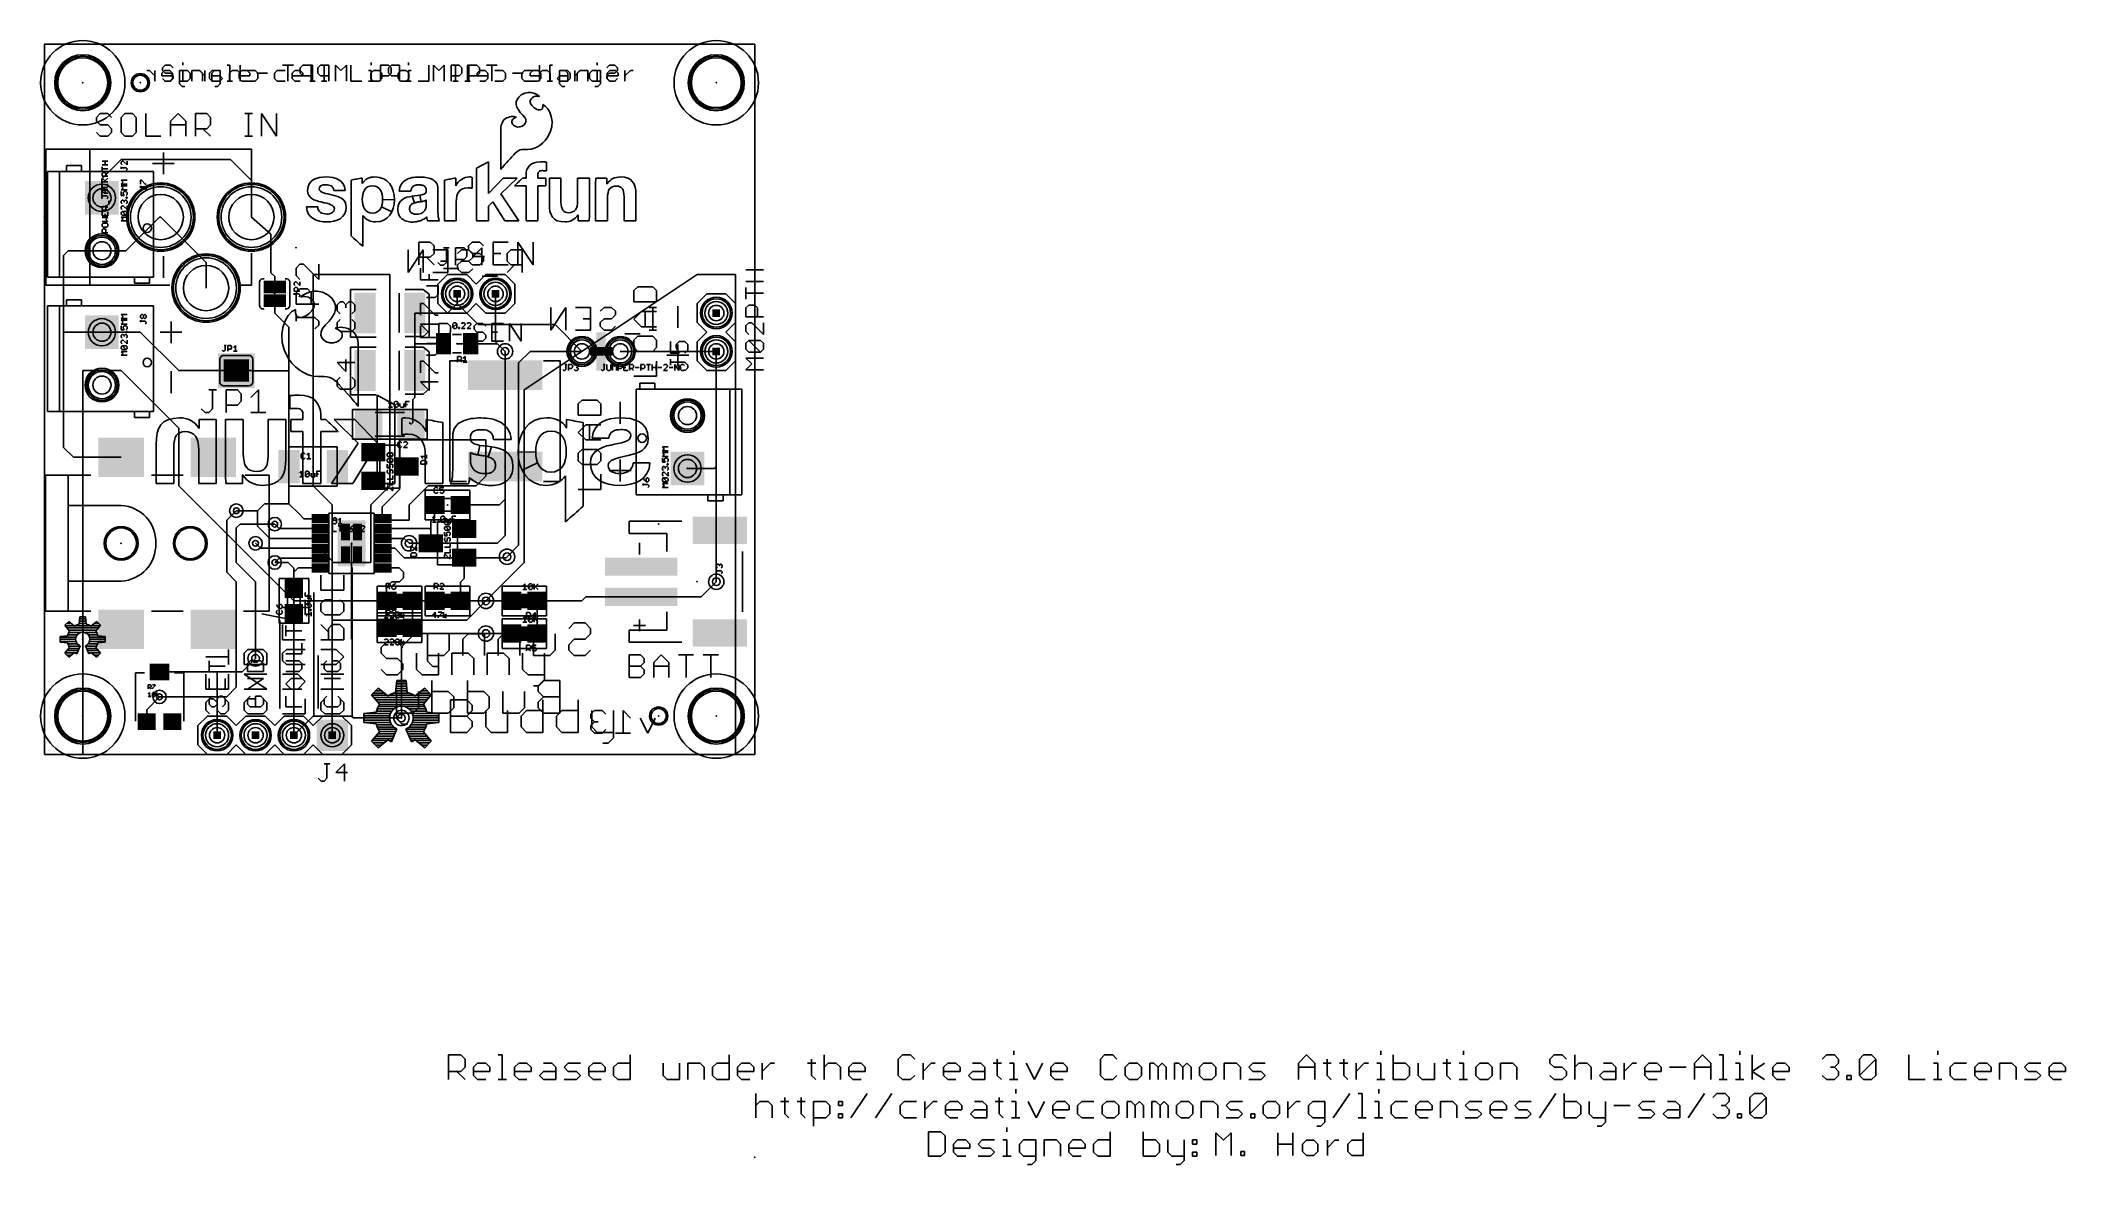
# Model space of a CAD drawing. Extents: x 0 to 134, y -27 to 47.
import ezdxf

# ---------------------------------------------------------------- set-up
doc = ezdxf.new("R2010")
doc.units = 0
for name, color, linetype in [('1', 14, 'CONTINUOUS'), ('16', 174, 'CONTINUOUS'), ('17', 94, 'CONTINUOUS'), ('18', 94, 'CONTINUOUS'), ('20', 54, 'CONTINUOUS'), ('21', 54, 'CONTINUOUS'), ('22', 54, 'CONTINUOUS'), ('23', 178, 'CONTINUOUS'), ('24', 178, 'CONTINUOUS'), ('25', 250, 'CONTINUOUS'), ('27', 250, 'CONTINUOUS'), ('29', 250, 'CONTINUOUS'), ('30', 250, 'CONTINUOUS'), ('31', 250, 'CONTINUOUS'), ('32', 250, 'CONTINUOUS'), ('39', 14, 'CONTINUOUS'), ('41', 14, 'CONTINUOUS'), ('42', 174, 'CONTINUOUS'), ('44', 250, 'CONTINUOUS'), ('51', 54, 'CONTINUOUS')]:
    doc.layers.add(name, color=color, linetype=linetype)

# ---------------------------------------------------------------- blocks, each defined once
blk = doc.blocks.new('RECT')
blk.add_solid([(-0.5, -0.5), (0.5, -0.5), (-0.5, 0.5), (0.5, 0.5)])
blk = doc.blocks.new('PIE')
blk.add_circle((0, 0), 0.5)
blk = doc.blocks.new('ROUNDP')
blk.add_circle((0, 0), 0.5)
blk = doc.blocks.new('SQUAREP')
blk.add_solid([(-0.5, -0.5), (0.5, -0.5), (-0.5, 0.5), (0.5, 0.5)])
blk = doc.blocks.new('ROUNDV')
blk.add_circle((0, 0), 0.5)

msp = doc.modelspace()

# ---------------------------------------------------------------- linework, layer by layer
at = {"layer": '1'}
for p, q in [((0, 46.99), (46.99, 46.99)), ((0, 0), (0, 46.99)), ((46.99, 46.99), (46.99, 0)), ((3.81, 38.1), (5.08, 39.37)), ((5.08, 39.37), (12.319, 39.37)), ((12.319, 39.37), (13.7, 37.989)), ((3.81, 36.83), (3.81, 38.1)), ((13.7, 35.56), (13.7, 37.989)), ((5.39, 33.33), (7.62, 35.56)), ((7.7, 35.56), (7.62, 35.56)), ((13.7, 35.56), (14.986, 34.417)), ((14.986, 34.417), (14.986, 31.877)), ((1.58, 33.33), (1.27, 33.02)), ((1.27, 33.02), (1.27, 27.94)), ((3.81, 33.33), (1.58, 33.33)), ((3.81, 33.33), (5.39, 33.33)), ((14.986, 31.877), (15.24, 31.623)), ((15.24, 30.93), (15.24, 31.623)), ((17.78, 17.78), (17.78, 31.75)), ((17.78, 31.75), (22.86, 31.75)), ((22.86, 31.75), (22.86, 17.78)), ((43.18, 31.75), (31.75, 24.13)), ((45.72, 31.75), (43.18, 31.75)), ((45.72, 0), (45.72, 31.75)), ((15.24, 30.03), (15.24, 29.21)), ((26.67, 29.21), (27.305, 29.845)), ((27.305, 29.845), (27.305, 30.48)), ((28.702, 28.448), (27.305, 29.845)), ((16.18, 28.27), (15.24, 29.21)), ((16.18, 25.3846), (16.18, 28.27)), ((24.51, 27.178), (24.51, 29.21)), ((24.51, 29.21), (26.67, 29.21)), ((33.782, 28.448), (28.702, 28.448)), ((35.56, 26.67), (33.782, 28.448)), ((1.27, 27.94), (1.27, 20.32)), ((3.81, 27.94), (1.27, 27.94)), ((3.81, 27.94), (6.35, 27.94)), ((6.35, 27.94), (8.89, 25.4)), ((24.51, 25.4), (24.51, 27.178)), ((26.405, 27.178), (24.51, 27.178)), ((28.205, 27.178), (29.972, 27.178)), ((29.972, 27.178), (30.48, 26.67)), ((30.48, 26.67), (30.48, 25.1)), ((5.08, 25.4), (2.54, 25.4)), ((2.54, 25.4), (2.54, 0)), ((8.89, 21.59), (5.08, 25.4)), ((8.89, 25.4), (11.684, 25.4)), ((11.684, 25.4), (12.2881, 25.4)), ((13.716, 25.4), (13.1119, 25.4)), ((13.716, 25.4), (13.7314, 25.3846)), ((16.18, 25.3846), (13.7314, 25.3846)), ((16.18, 19.05), (16.18, 25.3846)), ((24.51, 25.4), (24.51, 23.621)), ((31.75, 24.13), (31.75, 12.7)), ((24.51, 23.621), (24.384, 23.495)), ((24.384, 23.495), (24.384, 21.968)), ((8.89, 17.78), (8.89, 21.59)), ((24.13, 21.974), (24.26, 21.844)), ((24.384, 21.968), (24.26, 21.844)), ((1.92, 19.67), (1.27, 20.32)), ((23.495, 20.828), (29.21, 20.828)), ((23.495, 17.526), (23.495, 20.828)), ((29.21, 20.828), (29.21, 18.415)), ((5.08, 19.67), (1.92, 19.67)), ((16.18, 19.05), (16.18, 16.586)), ((30.48, 16.891), (30.48, 19.05)), ((16.51, 10.16), (8.89, 17.78)), ((19.05, 16.51), (17.78, 17.78)), ((22.86, 17.78), (21.59, 16.51)), ((22.352, 16.383), (23.495, 17.526)), ((25.4, 17.78), (24.13, 16.51)), ((28.575, 17.78), (25.4, 17.78)), ((29.21, 18.415), (28.575, 17.78)), ((12.7, 16.129), (14.097, 16.129)), ((14.097, 16.129), (14.554, 16.586)), ((14.097, 15.113), (14.097, 16.129)), ((16.18, 16.586), (14.554, 16.586)), ((16.18, 16.586), (16.891, 15.875)), ((19.05, 12.7), (19.05, 16.51)), ((21.59, 16.51), (21.59, 12.7)), ((22.352, 15.494), (22.352, 16.383)), ((24.13, 16.51), (24.13, 15.494)), ((25.82, 16.51), (25.82, 15.66)), ((27.52, 16.51), (30.099, 16.51)), ((30.099, 16.51), (30.48, 16.891)), ((14.915, 14.295), (14.097, 15.113)), ((15.535, 14.945), (15.24, 15.24)), ((18.22, 14.945), (15.535, 14.945)), ((17.171, 15.595), (16.891, 15.875)), ((18.22, 15.595), (17.171, 15.595)), ((24.13, 15.494), (22.352, 15.494)), ((22.42, 14.945), (25.484, 14.945)), ((25.484, 14.945), (25.57, 14.859)), ((25.57, 15.41), (25.82, 15.66)), ((25.57, 14.859), (25.57, 15.41)), ((25.57, 13.97), (25.57, 14.859)), ((14.295, 13.645), (13.97, 13.97)), ((18.22, 13.645), (14.295, 13.645)), ((18.22, 14.295), (14.915, 14.295)), ((20.32, 13.97), (20.32, 7.62)), ((22.42, 14.295), (23.805, 14.295)), ((22.42, 13.645), (23.185, 13.645)), ((23.185, 13.645), (23.81, 13.02)), ((23.805, 14.295), (24.13, 13.97)), ((15.535, 12.995), (15.24, 12.7)), ((18.22, 12.995), (15.535, 12.995)), ((16.79, 12.345), (16.51, 12.065)), ((16.51, 12.065), (16.51, 11.01)), ((18.22, 12.345), (16.79, 12.345)), ((21.59, 12.7), (19.05, 12.7)), ((22.42, 12.345), (23.469, 12.345)), ((23.469, 12.345), (23.749, 12.065)), ((23.749, 12.065), (23.749, 11.684)), ((23.81, 13.02), (27.77, 13.02)), ((27.77, 13.02), (27.77, 11.641)), ((30.546, 13.02), (27.77, 13.02)), ((31.75, 12.7), (29.21, 10.16)), ((30.607, 13.081), (30.546, 13.02)), ((22.987, 11.43), (22.645, 11.088)), ((22.645, 10.16), (22.645, 11.088)), ((23.495, 11.43), (22.987, 11.43)), ((23.749, 11.684), (23.495, 11.43)), ((27.77, 11.641), (27.52, 11.391)), ((27.52, 10.16), (27.52, 11.391)), ((43.45, 10.43), (44.45, 11.43)), ((29.21, 10.16), (16.51, 10.16)), ((24.345, 10.16), (25.82, 10.16)), ((24.345, 8.382), (24.345, 10.16)), ((30.9, 10.16), (29.21, 10.16)), ((32.6, 10.16), (32.6, 8.001)), ((32.6, 10.16), (35.56, 10.16)), ((35.83, 10.43), (35.56, 10.16)), ((39.48, 10.43), (35.83, 10.43)), ((39.48, 10.43), (43.45, 10.43)), ((14.39, 9.31), (16.51, 8.89)), ((30.9, 8.001), (29.21, 8.001)), ((7.62, 5.46), (11.43, 5.46)), ((11.43, 5.46), (13.08, 5.46)), ((11.43, 1.27), (11.43, 5.46)), ((13.08, 5.46), (13.97, 6.35)), ((6.77, 2.96), (7.62, 3.81)), ((6.77, 2.16), (6.77, 2.96)), ((17.78, 2.54), (16.51, 1.27)), ((20.32, 2.54), (17.78, 2.54)), ((20.447, 2.413), (20.32, 2.54)), ((23.622, 2.413), (20.447, 2.413)), ((46.99, 0), (0, 0)), ((2.54, 0), (45.72, 0))]:
    msp.add_line(p, q, dxfattribs=at)
at = {"layer": '16'}
for p, q in [((0, 46.99), (46.99, 46.99)), ((0, 0), (0, 46.99)), ((46.99, 46.99), (46.99, 0)), ((10.7, 32.56), (7.7, 35.56)), ((10.7, 30.86), (10.7, 32.56)), ((29.845, 30.48), (29.845, 27.305)), ((29.845, 27.305), (30.48, 26.67)), ((30.48, 14.478), (30.48, 26.67)), ((32.131, 26.67), (31.369, 25.908)), ((31.369, 25.908), (31.369, 13.843)), ((35.56, 26.67), (32.131, 26.67)), ((44.45, 26.67), (38.1, 26.67)), ((44.45, 19.05), (44.45, 26.67)), ((42.545, 18.923), (44.323, 18.923)), ((44.323, 18.923), (44.45, 19.05)), ((44.45, 11.43), (44.45, 19.05)), ((12.065, 15.494), (12.7, 16.129)), ((12.065, 12.065), (12.065, 15.494)), ((12.954, 15.24), (12.7, 14.986)), ((12.7, 14.986), (12.7, 12.7)), ((15.24, 15.24), (12.954, 15.24)), ((14.295, 13.645), (13.97, 13.97)), ((18.22, 13.645), (14.295, 13.645)), ((19.05, 12.815), (18.22, 13.645)), ((24.13, 13.97), (29.972, 13.97)), ((29.972, 13.97), (30.48, 14.478)), ((31.369, 13.843), (30.607, 13.081)), ((12.7, 11.43), (12.065, 12.065)), ((12.7, 12.7), (13.97, 11.43)), ((15.24, 12.7), (16.129, 12.7)), ((16.129, 12.7), (16.51, 12.319)), ((16.51, 12.319), (16.51, 1.27)), ((19.05, 12.815), (19.05, 8.89)), ((12.7, 4.445), (12.7, 11.43)), ((13.97, 11.43), (13.97, 6.35)), ((27.94, 8.89), (29.21, 10.16)), ((19.05, 8.89), (19.05, 1.27)), ((27.94, 8.89), (19.05, 8.89)), ((23.622, 7.112), (24.511, 8.001)), ((23.622, 7.112), (23.622, 2.413)), ((24.511, 8.001), (29.21, 8.001)), ((12.065, 3.81), (12.7, 4.445)), ((7.62, 3.81), (12.065, 3.81)), ((36.3918, 2.9096), (36.1418, 2.6596)), ((36.8917, 2.9096), (36.3918, 2.9096)), ((37.1417, 2.6596), (36.8917, 2.9096)), ((38.7789, 2.4096), (38.2789, 2.9096)), ((38.2789, 2.9096), (38.2789, 1.4097)), ((36.1418, 2.6596), (36.1418, 2.4096)), ((36.1418, 2.4096), (36.3918, 2.1596)), ((36.3918, 2.1596), (36.1418, 1.9097)), ((36.1418, 1.9097), (36.1418, 1.6597)), ((36.1418, 1.6597), (36.3918, 1.4097)), ((36.3918, 2.1596), (36.6418, 2.1596)), ((36.3918, 1.4097), (36.8917, 1.4097)), ((36.8917, 1.4097), (37.1417, 1.6597)), ((38.7789, 1.4097), (37.779, 1.4097)), ((39.9161, 1.4097), (39.4161, 2.4096)), ((40.416, 2.4096), (39.9161, 1.4097)), ((46.99, 0), (0, 0))]:
    msp.add_line(p, q, dxfattribs=at)
at = {"layer": '20'}
for p, q in [((0, 46.99), (46.99, 46.99)), ((0, 0), (0, 46.99)), ((46.99, 46.99), (46.99, 0)), ((46.99, 0), (0, 0))]:
    msp.add_line(p, q, dxfattribs=at)
for centre, radius in [((2.54, 44.45), 1.651), ((44.45, 44.45), 1.651), ((5.08, 13.97), 1.016), ((9.652, 13.97), 1.016), ((2.54, 2.54), 1.651), ((44.45, 2.54), 1.651)]:
    msp.add_circle(centre, radius, dxfattribs=at)
at = {"layer": '21'}
for p, q in [((7.9877, 45.6193), (7.8097, 45.4414)), ((8.3436, 45.6193), (7.9877, 45.6193)), ((8.5215, 45.4414), (8.3436, 45.6193)), ((9.1571, 45.7973), (9.1571, 45.6193)), ((12.0975, 45.6193), (12.2754, 45.6193)), ((12.2754, 45.6193), (12.2754, 44.5516)), ((17.5547, 45.6193), (17.7326, 45.6193)), ((17.7326, 45.6193), (17.7326, 44.5516)), ((18.3343, 45.6193), (18.5122, 45.6193)), ((18.5122, 45.6193), (18.5122, 44.5516)), ((20.2833, 45.6193), (20.2833, 44.5516)), ((21.6306, 45.7973), (21.6306, 45.6193)), ((22.2323, 44.5516), (22.2323, 45.6193)), ((22.2323, 45.6193), (22.7661, 45.6193)), ((22.7661, 45.6193), (22.9441, 45.4414)), ((25.7405, 44.5516), (25.7405, 45.6193)), ((25.7405, 45.6193), (26.0964, 45.2634)), ((26.0964, 45.2634), (26.4523, 45.6193)), ((26.4523, 45.6193), (26.4523, 44.5516)), ((26.9099, 44.5516), (26.9099, 45.6193)), ((26.9099, 45.6193), (27.4437, 45.6193)), ((27.4437, 45.6193), (27.6217, 45.4414)), ((28.0792, 44.5516), (28.0792, 45.6193)), ((28.0792, 45.6193), (28.6131, 45.6193)), ((28.6131, 45.6193), (28.7911, 45.4414)), ((29.2486, 45.6193), (29.9605, 45.6193)), ((29.6045, 44.5516), (29.6045, 45.6193)), ((32.7568, 45.6193), (32.7568, 44.5516)), ((7.8097, 45.4414), (7.8097, 45.2634)), ((7.8097, 45.2634), (7.9877, 45.0855)), ((7.9877, 44.5516), (7.8097, 44.7296)), ((7.9877, 45.0855), (8.3436, 45.0855)), ((8.3436, 44.5516), (7.9877, 44.5516)), ((8.3436, 45.0855), (8.5215, 44.9075)), ((8.5215, 44.7296), (8.3436, 44.5516)), ((8.5215, 44.9075), (8.5215, 44.7296)), ((8.9791, 45.2634), (9.1571, 45.2634)), ((8.9791, 44.5516), (9.335, 44.5516)), ((9.1571, 45.2634), (9.1571, 44.5516)), ((9.7587, 44.5516), (9.7587, 45.2634)), ((9.7587, 45.2634), (10.2926, 45.2634)), ((10.2926, 45.2634), (10.4705, 45.0855)), ((10.4705, 45.0855), (10.4705, 44.5516)), ((11.106, 45.2634), (10.9281, 45.0855)), ((10.9281, 45.0855), (10.9281, 44.7296)), ((10.9281, 44.7296), (11.106, 44.5516)), ((11.6399, 45.2634), (11.106, 45.2634)), ((11.106, 44.5516), (11.6399, 44.5516)), ((11.462, 44.1957), (11.6399, 44.3737)), ((11.6399, 44.3737), (11.6399, 45.2634)), ((12.0975, 44.5516), (12.4534, 44.5516)), ((12.8771, 45.0855), (13.055, 45.2634)), ((12.8771, 44.7296), (12.8771, 45.0855)), ((13.5889, 44.9075), (12.8771, 44.9075)), ((13.055, 44.5516), (12.8771, 44.7296)), ((13.055, 45.2634), (13.4109, 45.2634)), ((13.4109, 44.5516), (13.055, 44.5516)), ((13.4109, 45.2634), (13.5889, 45.0855)), ((13.5889, 45.0855), (13.5889, 44.9075)), ((14.0465, 45.0855), (14.7583, 45.0855)), ((15.3938, 45.2634), (15.2159, 45.0855)), ((15.2159, 45.0855), (15.2159, 44.7296)), ((15.2159, 44.7296), (15.3938, 44.5516)), ((15.9277, 45.2634), (15.3938, 45.2634)), ((15.3938, 44.5516), (15.9277, 44.5516)), ((16.3853, 45.0855), (16.5632, 45.2634)), ((16.3853, 44.7296), (16.3853, 45.0855)), ((17.0971, 44.9075), (16.3853, 44.9075)), ((16.5632, 44.5516), (16.3853, 44.7296)), ((16.5632, 45.2634), (16.9191, 45.2634)), ((16.9191, 44.5516), (16.5632, 44.5516)), ((16.9191, 45.2634), (17.0971, 45.0855)), ((17.0971, 45.0855), (17.0971, 44.9075)), ((17.5547, 44.5516), (17.9106, 44.5516)), ((18.3343, 44.5516), (18.6902, 44.5516)), ((20.2833, 44.5516), (20.9951, 44.5516)), ((21.4527, 45.2634), (21.6306, 45.2634)), ((21.4527, 44.5516), (21.8086, 44.5516)), ((21.6306, 45.2634), (21.6306, 44.5516)), ((22.7661, 44.9075), (22.2323, 44.9075)), ((22.9441, 45.0855), (22.7661, 44.9075)), ((22.9441, 45.4414), (22.9441, 45.0855)), ((23.5796, 45.2634), (23.4017, 45.0855)), ((23.4017, 45.0855), (23.4017, 44.7296)), ((23.4017, 44.7296), (23.5796, 44.5516)), ((23.9355, 45.2634), (23.5796, 45.2634)), ((23.5796, 44.5516), (23.9355, 44.5516)), ((24.1135, 45.0855), (23.9355, 45.2634)), ((23.9355, 44.5516), (24.1135, 44.7296)), ((24.1135, 44.7296), (24.1135, 45.0855)), ((27.4437, 44.9075), (26.9099, 44.9075)), ((27.6217, 45.0855), (27.4437, 44.9075)), ((27.6217, 45.4414), (27.6217, 45.0855)), ((28.6131, 44.9075), (28.0792, 44.9075)), ((28.7911, 45.0855), (28.6131, 44.9075)), ((28.7911, 45.4414), (28.7911, 45.0855)), ((31.7654, 45.2634), (31.5874, 45.0855)), ((31.5874, 45.0855), (31.5874, 44.7296)), ((31.5874, 44.7296), (31.7654, 44.5516)), ((32.2992, 45.2634), (31.7654, 45.2634)), ((31.7654, 44.5516), (32.2992, 44.5516)), ((32.7568, 45.0855), (32.9348, 45.2634)), ((32.9348, 45.2634), (33.2907, 45.2634)), ((33.2907, 45.2634), (33.4686, 45.0855)), ((33.4686, 45.0855), (33.4686, 44.5516)), ((33.9262, 44.7296), (34.1042, 44.9075)), ((34.1042, 44.5516), (33.9262, 44.7296)), ((34.1042, 45.2634), (34.4601, 45.2634)), ((34.1042, 44.9075), (34.638, 44.9075)), ((34.638, 44.5516), (34.1042, 44.5516)), ((34.4601, 45.2634), (34.638, 45.0855)), ((34.638, 45.0855), (34.638, 44.5516)), ((35.0956, 44.5516), (35.0956, 45.2634)), ((35.0956, 44.9075), (35.4515, 45.2634)), ((35.4515, 45.2634), (35.6295, 45.2634)), ((36.2481, 45.2634), (36.0701, 45.0855)), ((36.0701, 45.0855), (36.0701, 44.7296)), ((36.0701, 44.7296), (36.2481, 44.5516)), ((36.7819, 45.2634), (36.2481, 45.2634)), ((36.2481, 44.5516), (36.7819, 44.5516)), ((36.604, 44.1957), (36.7819, 44.3737)), ((36.7819, 44.3737), (36.7819, 45.2634)), ((37.2395, 45.0855), (37.4175, 45.2634)), ((37.2395, 44.7296), (37.2395, 45.0855)), ((37.9513, 44.9075), (37.2395, 44.9075)), ((37.4175, 44.5516), (37.2395, 44.7296)), ((37.4175, 45.2634), (37.7734, 45.2634)), ((37.7734, 44.5516), (37.4175, 44.5516)), ((37.7734, 45.2634), (37.9513, 45.0855)), ((37.9513, 45.0855), (37.9513, 44.9075)), ((38.4089, 44.5516), (38.4089, 45.2634)), ((38.4089, 44.9075), (38.7648, 45.2634)), ((38.7648, 45.2634), (38.9428, 45.2634)), ((11.284, 44.1957), (11.462, 44.1957)), ((31.267, 43.338), (31.217, 43.178)), ((31.217, 43.178), (31.217, 43.008)), ((31.217, 43.008), (31.257, 42.828)), ((31.377, 43.498), (31.267, 43.338)), ((31.547, 43.648), (31.377, 43.498)), ((31.777, 43.758), (31.547, 43.648)), ((31.997, 43.808), (31.777, 43.758)), ((32.197, 43.798), (31.997, 43.808)), ((32.147, 43.258), (32.167, 43.318)), ((32.147, 43.138), (32.147, 43.258)), ((32.167, 43.078), (32.147, 43.138)), ((32.167, 43.318), (32.197, 43.368)), ((32.207, 43.008), (32.167, 43.078)), ((32.377, 43.758), (32.197, 43.798)), ((32.197, 43.368), (32.247, 43.428)), ((32.257, 42.938), (32.207, 43.008)), ((32.247, 43.428), (32.317, 43.488)), ((32.317, 42.878), (32.257, 42.938)), ((32.317, 43.488), (32.397, 43.528)), ((32.377, 42.818), (32.317, 42.878)), ((32.527, 43.688), (32.377, 43.758)), ((32.397, 43.528), (32.487, 43.558)), ((32.487, 43.558), (32.567, 43.568)), ((32.647, 43.628), (32.527, 43.688)), ((32.567, 43.568), (32.637, 43.568)), ((32.637, 43.568), (32.697, 43.558)), ((32.727, 43.568), (32.647, 43.628)), ((32.697, 43.558), (32.737, 43.548)), ((32.747, 43.548), (32.727, 43.568)), ((32.737, 43.548), (32.747, 43.548)), ((32.967, 42.998), (32.967, 42.978)), ((33.137, 42.898), (32.967, 42.998)), ((32.967, 42.978), (32.977, 42.948)), ((32.977, 42.948), (32.977, 42.838)), ((33.297, 42.728), (33.137, 42.898)), ((36.426, 44.1957), (36.604, 44.1957)), ((3.6917, 42.4066), (3.4417, 42.1566)), ((3.4417, 42.1566), (3.4417, 41.9066)), ((3.4417, 41.9066), (3.6917, 41.6566)), ((4.1916, 42.4066), (3.6917, 42.4066)), ((3.6917, 41.6566), (4.1916, 41.6566)), ((4.4416, 42.1566), (4.1916, 42.4066)), ((4.1916, 41.6566), (4.4416, 41.4067)), ((5.3288, 42.4066), (5.0789, 42.1566)), ((5.0789, 42.1566), (5.0789, 41.1567)), ((5.8288, 42.4066), (5.3288, 42.4066)), ((6.0788, 42.1566), (5.8288, 42.4066)), ((6.0788, 41.1567), (6.0788, 42.1566)), ((6.716, 42.4066), (6.716, 40.9067)), ((8.3532, 41.9066), (8.8531, 42.4066)), ((8.3532, 40.9067), (8.3532, 41.9066)), ((8.3532, 41.6566), (9.3531, 41.6566)), ((8.8531, 42.4066), (9.3531, 41.9066)), ((9.3531, 41.9066), (9.3531, 40.9067)), ((9.9903, 40.9067), (9.9903, 42.4066)), ((9.9903, 42.4066), (10.7403, 42.4066)), ((10.7403, 42.4066), (10.9902, 42.1566)), ((10.9902, 41.6566), (10.7403, 41.4067)), ((10.9902, 42.1566), (10.9902, 41.6566)), ((13.2646, 42.4066), (13.7646, 42.4066)), ((13.5146, 40.9067), (13.5146, 42.4066)), ((14.3561, 40.9067), (14.3561, 42.4066)), ((14.3561, 42.4066), (15.356, 40.9067)), ((15.356, 40.9067), (15.356, 42.4066)), ((30.227, 41.638), (30.207, 41.478)), ((30.277, 41.778), (30.227, 41.638)), ((30.327, 41.888), (30.277, 41.778)), ((30.397, 41.988), (30.327, 41.888)), ((30.487, 42.058), (30.397, 41.988)), ((30.577, 42.118), (30.487, 42.058)), ((30.677, 42.158), (30.577, 42.118)), ((30.777, 42.188), (30.677, 42.158)), ((30.887, 42.208), (30.777, 42.188)), ((31.057, 42.208), (30.887, 42.208)), ((30.917, 41.898), (30.937, 41.958)), ((30.917, 41.828), (30.917, 41.898)), ((30.937, 41.768), (30.917, 41.828)), ((30.937, 41.958), (30.967, 42.008)), ((30.977, 41.698), (30.937, 41.768)), ((30.967, 42.008), (31.007, 42.048)), ((31.027, 41.638), (30.977, 41.698)), ((31.007, 42.048), (31.057, 42.078)), ((31.097, 41.588), (31.027, 41.638)), ((31.127, 42.198), (31.057, 42.208)), ((31.057, 42.078), (31.107, 42.108)), ((31.187, 41.548), (31.097, 41.588)), ((31.107, 42.108), (31.147, 42.138)), ((31.177, 42.178), (31.127, 42.198)), ((31.147, 42.138), (31.187, 42.148)), ((31.207, 42.168), (31.177, 42.178)), ((31.187, 42.148), (31.217, 42.168)), ((31.297, 41.518), (31.187, 41.548)), ((31.227, 42.168), (31.207, 42.168)), ((31.217, 42.168), (31.227, 42.168)), ((31.257, 42.828), (31.357, 42.658)), ((31.457, 41.528), (31.297, 41.518)), ((31.357, 42.658), (31.487, 42.478)), ((31.607, 41.568), (31.457, 41.528)), ((31.487, 42.478), (31.657, 42.308)), ((31.727, 41.638), (31.607, 41.568)), ((31.657, 42.308), (31.787, 42.158)), ((31.807, 41.748), (31.727, 41.638)), ((31.787, 42.158), (31.847, 42.008)), ((31.857, 41.868), (31.807, 41.748)), ((31.847, 42.008), (31.857, 41.868)), ((32.447, 42.768), (32.377, 42.818)), ((32.517, 42.728), (32.447, 42.768)), ((32.597, 42.688), (32.517, 42.728)), ((32.677, 42.658), (32.597, 42.688)), ((32.747, 42.648), (32.677, 42.658)), ((32.807, 42.648), (32.747, 42.648)), ((32.877, 42.678), (32.807, 42.648)), ((32.927, 42.718), (32.877, 42.678)), ((32.957, 42.778), (32.927, 42.718)), ((32.977, 42.838), (32.957, 42.778)), ((33.437, 42.498), (33.297, 42.728)), ((33.537, 42.208), (33.437, 42.498)), ((33.467, 41.168), (33.567, 41.538)), ((33.587, 41.888), (33.537, 42.208)), ((33.567, 41.538), (33.587, 41.888)), ((3.6917, 40.9067), (3.4417, 41.1567)), ((4.1916, 40.9067), (3.6917, 40.9067)), ((4.4416, 41.1567), (4.1916, 40.9067)), ((4.4416, 41.4067), (4.4416, 41.1567)), ((5.0789, 41.1567), (5.3288, 40.9067)), ((5.3288, 40.9067), (5.8288, 40.9067)), ((5.8288, 40.9067), (6.0788, 41.1567)), ((6.716, 40.9067), (7.7159, 40.9067)), ((10.7403, 41.4067), (9.9903, 41.4067)), ((10.4903, 41.4067), (10.9902, 40.9067)), ((13.2646, 40.9067), (13.7646, 40.9067)), ((30.207, 41.478), (30.207, 38.718)), ((32.417, 40.128), (32.617, 40.208)), ((32.617, 40.208), (32.807, 40.328)), ((32.807, 40.328), (32.977, 40.468)), ((32.977, 40.468), (33.127, 40.628)), ((33.127, 40.628), (33.267, 40.808)), ((33.267, 40.808), (33.467, 41.168)), ((3, 40.06), (13.7, 40.06)), ((3, 40.06), (3, 31.06)), ((7.1528, 39.1114), (8.5934, 39.1114)), ((7.8731, 38.3911), (7.8731, 39.8317)), ((13.7, 40.06), (13.7, 37.96)), ((28.597, 38.788), (29.377, 39.218)), ((29.377, 39.218), (29.377, 37.128)), ((30.247, 38.778), (30.307, 38.848)), ((30.307, 38.848), (30.377, 38.938)), ((30.377, 38.938), (30.467, 39.038)), ((30.467, 39.038), (30.577, 39.158)), ((30.577, 39.158), (30.687, 39.278)), ((30.687, 39.278), (30.807, 39.408)), ((30.807, 39.408), (30.927, 39.548)), ((30.927, 39.548), (31.047, 39.678)), ((31.047, 39.678), (31.147, 39.788)), ((31.147, 39.788), (31.247, 39.878)), ((31.247, 39.878), (31.357, 39.948)), ((31.357, 39.948), (31.457, 39.998)), ((31.457, 39.998), (31.577, 40.028)), ((31.577, 40.028), (31.957, 40.028)), ((31.927, 38.708), (31.997, 38.848)), ((31.957, 40.028), (32.197, 40.058)), ((31.997, 38.848), (32.097, 38.978)), ((32.097, 38.978), (32.237, 39.078)), ((32.197, 40.058), (32.417, 40.128)), ((32.237, 39.078), (32.397, 39.158)), ((32.397, 39.158), (32.587, 39.198)), ((32.587, 39.198), (32.817, 39.218)), ((32.817, 39.218), (32.967, 39.218)), ((32.967, 39.218), (33.017, 39.208)), ((33.017, 39.208), (33.127, 39.208)), ((33.127, 39.208), (33.177, 39.198)), ((33.177, 39.198), (33.227, 39.198)), ((33.227, 39.198), (33.227, 38.618)), ((0.21, 31.58), (0.21, 38.58)), ((0.21, 38.58), (1.01, 38.58)), ((1.01, 38.58), (7.21, 38.58)), ((1.01, 31.58), (1.01, 38.58)), ((7.21, 38.58), (7.21, 31.58)), ((17.417, 37.308), (17.447, 37.558)), ((17.447, 37.558), (17.517, 37.758)), ((17.517, 37.758), (17.647, 37.918)), ((17.647, 37.918), (17.807, 38.038)), ((17.807, 38.038), (17.987, 38.118)), ((17.987, 38.118), (18.197, 38.178)), ((18.207, 37.518), (18.187, 37.438)), ((18.197, 38.178), (18.417, 38.208)), ((18.237, 37.578), (18.207, 37.518)), ((18.277, 37.618), (18.237, 37.578)), ((18.337, 37.658), (18.277, 37.618)), ((18.407, 37.678), (18.337, 37.658)), ((18.477, 37.688), (18.407, 37.678)), ((18.417, 38.208), (18.647, 38.218)), ((18.557, 37.698), (18.477, 37.688)), ((18.727, 37.698), (18.557, 37.698)), ((18.647, 38.218), (18.877, 38.208)), ((18.817, 37.678), (18.727, 37.698)), ((18.907, 37.658), (18.817, 37.678)), ((18.877, 38.208), (19.087, 38.178)), ((18.987, 37.618), (18.907, 37.658)), ((19.047, 37.568), (18.987, 37.618)), ((19.097, 37.498), (19.047, 37.568)), ((19.087, 38.178), (19.297, 38.118)), ((19.297, 38.118), (19.477, 38.028)), ((19.477, 38.028), (19.637, 37.908)), ((19.637, 37.908), (19.757, 37.748)), ((19.757, 37.748), (19.847, 37.558)), ((19.847, 37.558), (19.897, 37.318)), ((20.287, 38.008), (20.377, 38.028)), ((20.287, 34.318), (20.287, 38.008)), ((20.377, 38.028), (20.467, 38.048)), ((20.467, 38.048), (20.567, 38.058)), ((20.567, 38.058), (20.657, 38.078)), ((20.657, 38.078), (20.747, 38.088)), ((20.747, 38.088), (20.837, 38.108)), ((20.837, 38.108), (20.937, 38.128)), ((20.937, 38.128), (21.027, 38.138)), ((21.027, 38.138), (21.027, 37.778)), ((21.027, 37.778), (21.107, 37.888)), ((21.107, 37.888), (21.197, 37.978)), ((21.197, 37.978), (21.287, 38.058)), ((21.377, 37.558), (21.267, 37.468)), ((21.287, 38.058), (21.387, 38.118)), ((21.527, 37.608), (21.377, 37.558)), ((21.387, 38.118), (21.497, 38.158)), ((21.497, 38.158), (21.617, 38.198)), ((21.697, 37.628), (21.527, 37.608)), ((21.617, 38.198), (21.747, 38.208)), ((21.877, 37.608), (21.697, 37.628)), ((21.747, 38.208), (21.867, 38.218)), ((21.867, 38.218), (22.177, 38.188)), ((22.017, 37.558), (21.877, 37.608)), ((22.137, 37.468), (22.017, 37.558)), ((22.177, 38.188), (22.447, 38.098)), ((22.447, 38.098), (22.667, 37.948)), ((22.667, 37.948), (22.847, 37.758)), ((22.847, 37.758), (22.987, 37.528)), ((22.987, 37.528), (23.077, 37.278)), ((23.487, 37.398), (23.517, 37.518)), ((23.517, 37.518), (23.557, 37.618)), ((23.557, 37.618), (23.607, 37.718)), ((23.607, 37.718), (23.667, 37.808)), ((23.667, 37.808), (23.737, 37.888)), ((23.737, 37.888), (23.827, 37.948)), ((23.827, 37.948), (23.917, 38.008)), ((23.917, 38.008), (24.007, 38.058)), ((24.007, 38.058), (24.107, 38.108)), ((24.107, 38.108), (24.217, 38.138)), ((24.217, 38.138), (24.327, 38.168)), ((24.337, 37.538), (24.317, 37.498)), ((24.327, 38.168), (24.447, 38.188)), ((24.367, 37.568), (24.337, 37.538)), ((24.397, 37.598), (24.367, 37.568)), ((24.437, 37.618), (24.397, 37.598)), ((24.467, 37.638), (24.437, 37.618)), ((24.447, 38.188), (24.557, 38.198)), ((24.507, 37.658), (24.467, 37.638)), ((24.557, 37.668), (24.507, 37.658)), ((24.557, 38.198), (24.677, 38.208)), ((24.597, 37.678), (24.557, 37.668)), ((24.647, 37.688), (24.597, 37.678)), ((24.707, 37.698), (24.647, 37.688)), ((24.677, 38.208), (25.017, 38.208)), ((24.857, 37.698), (24.707, 37.698)), ((24.907, 37.688), (24.857, 37.698)), ((24.957, 37.678), (24.907, 37.688)), ((24.997, 37.678), (24.957, 37.678)), ((25.037, 37.658), (24.997, 37.678)), ((25.017, 38.208), (25.117, 38.198)), ((25.077, 37.648), (25.037, 37.658)), ((25.117, 37.628), (25.077, 37.648)), ((25.117, 38.198), (25.227, 38.178)), ((25.147, 37.608), (25.117, 37.628)), ((25.177, 37.578), (25.147, 37.608)), ((25.197, 37.548), (25.177, 37.578)), ((25.217, 37.508), (25.197, 37.548)), ((25.237, 37.468), (25.217, 37.508)), ((25.227, 38.178), (25.337, 38.158)), ((25.337, 38.158), (25.437, 38.138)), ((25.437, 38.138), (25.537, 38.108)), ((25.537, 38.108), (25.627, 38.068)), ((25.627, 38.068), (25.717, 38.018)), ((25.717, 38.018), (25.797, 37.958)), ((25.797, 37.958), (25.867, 37.898)), ((25.867, 37.898), (25.927, 37.818)), ((25.927, 37.818), (25.977, 37.738)), ((25.977, 37.738), (26.007, 37.638)), ((26.007, 37.638), (26.037, 37.528)), ((26.037, 37.528), (26.037, 35.838)), ((26.467, 37.668), (26.477, 38.008)), ((26.467, 35.308), (26.467, 37.668)), ((26.477, 38.008), (26.567, 38.028)), ((26.567, 38.028), (26.667, 38.038)), ((26.667, 38.038), (26.757, 38.058)), ((26.757, 38.058), (26.847, 38.078)), ((26.847, 38.078), (26.937, 38.088)), ((26.937, 38.088), (27.027, 38.108)), ((27.027, 38.108), (27.127, 38.128)), ((27.127, 38.128), (27.217, 38.138)), ((27.217, 38.138), (27.217, 37.618)), ((27.217, 37.618), (27.287, 37.748)), ((27.287, 37.748), (27.367, 37.858)), ((27.367, 37.858), (27.467, 37.958)), ((27.467, 37.958), (27.587, 38.048)), ((27.587, 38.048), (27.707, 38.118)), ((27.707, 38.118), (27.837, 38.178)), ((27.837, 38.178), (27.977, 38.208)), ((27.977, 38.208), (28.127, 38.218)), ((28.127, 38.218), (28.187, 38.218)), ((28.187, 38.218), (28.207, 38.208)), ((28.207, 38.208), (28.227, 38.208)), ((28.227, 38.208), (28.257, 38.198)), ((28.257, 38.198), (28.277, 38.198)), ((28.277, 38.198), (28.297, 38.188)), ((28.297, 38.188), (28.297, 37.468)), ((28.597, 35.318), (28.597, 38.788)), ((29.377, 37.128), (30.357, 38.138)), ((30.207, 38.718), (30.217, 38.738)), ((31.277, 38.138), (30.207, 37.098)), ((30.217, 38.738), (30.247, 38.778)), ((30.357, 38.138), (31.277, 38.138)), ((31.097, 37.618), (31.167, 37.688)), ((31.867, 37.618), (31.097, 37.618)), ((31.167, 37.688), (31.237, 37.748)), ((31.237, 37.748), (31.297, 37.818)), ((31.297, 37.818), (31.367, 37.878)), ((31.367, 37.878), (31.427, 37.948)), ((31.427, 37.948), (31.497, 38.008)), ((31.497, 38.008), (31.567, 38.078)), ((31.567, 38.078), (31.627, 38.138)), ((31.627, 38.138), (31.867, 38.138)), ((31.867, 38.358), (31.877, 38.538)), ((31.867, 38.138), (31.867, 38.358)), ((31.867, 37.338), (31.867, 37.618)), ((31.877, 38.538), (31.927, 38.708)), ((32.657, 38.458), (32.647, 38.388)), ((32.647, 38.388), (32.647, 38.138)), ((32.647, 38.138), (33.177, 38.138)), ((33.177, 37.618), (32.647, 37.618)), ((32.647, 37.618), (32.647, 35.318)), ((32.677, 38.518), (32.657, 38.458)), ((32.707, 38.558), (32.677, 38.518)), ((32.747, 38.598), (32.707, 38.558)), ((32.807, 38.618), (32.747, 38.598)), ((32.867, 38.628), (32.807, 38.618)), ((32.937, 38.638), (32.867, 38.628)), ((32.977, 38.638), (32.937, 38.638)), ((33.007, 38.628), (32.977, 38.638)), ((33.187, 38.628), (33.007, 38.628)), ((33.177, 38.138), (33.177, 37.618)), ((33.227, 38.618), (33.187, 38.628)), ((33.407, 36.398), (33.407, 38.138)), ((33.407, 38.138), (34.177, 38.138)), ((34.177, 38.138), (34.177, 36.548)), ((35.277, 36.458), (35.277, 38.138)), ((35.277, 38.138), (36.057, 38.138)), ((36.057, 38.138), (36.057, 35.668)), ((36.467, 37.788), (36.477, 38.138)), ((36.467, 35.318), (36.467, 37.788)), ((36.477, 38.138), (37.217, 38.138)), ((37.217, 38.138), (37.217, 37.748)), ((37.217, 37.748), (37.227, 37.748)), ((37.227, 37.748), (37.307, 37.858)), ((37.307, 37.858), (37.397, 37.958)), ((37.397, 37.958), (37.497, 38.038)), ((37.577, 37.558), (37.477, 37.498)), ((37.497, 38.038), (37.607, 38.108)), ((37.707, 37.598), (37.577, 37.558)), ((37.607, 38.108), (37.727, 38.158)), ((37.847, 37.608), (37.707, 37.598)), ((37.727, 38.158), (37.847, 38.188)), ((37.847, 38.188), (37.967, 38.208)), ((37.977, 37.598), (37.847, 37.608)), ((37.967, 38.208), (38.087, 38.218)), ((38.077, 37.558), (37.977, 37.598)), ((38.167, 37.508), (38.077, 37.558)), ((38.087, 38.218), (38.367, 38.198)), ((38.237, 37.438), (38.167, 37.508)), ((38.367, 38.198), (38.597, 38.138)), ((38.597, 38.138), (38.777, 38.038)), ((38.777, 38.038), (38.917, 37.898)), ((38.917, 37.898), (39.017, 37.728)), ((39.017, 37.728), (39.077, 37.528)), ((39.077, 37.528), (39.117, 37.308)), ((17.387, 35.978), (17.347, 36.228)), ((17.347, 36.228), (17.997, 36.228)), ((17.437, 37.138), (17.417, 37.308)), ((17.487, 36.998), (17.437, 37.138)), ((17.577, 36.878), (17.487, 36.998)), ((17.697, 36.778), (17.577, 36.878)), ((17.827, 36.708), (17.697, 36.778)), ((17.977, 36.648), (17.827, 36.708)), ((18.147, 36.598), (17.977, 36.648)), ((17.997, 36.228), (18.087, 36.228)), ((18.087, 36.228), (18.097, 36.118)), ((18.307, 36.558), (18.147, 36.598)), ((18.187, 37.438), (18.207, 37.338)), ((18.207, 37.338), (18.267, 37.268)), ((18.267, 37.268), (18.357, 37.208)), ((18.507, 36.508), (18.307, 36.558)), ((18.357, 37.208), (18.467, 37.158)), ((18.467, 37.158), (18.597, 37.118)), ((18.687, 36.468), (18.507, 36.508)), ((18.597, 37.118), (18.747, 37.088)), ((18.837, 36.428), (18.687, 36.468)), ((18.747, 37.088), (18.907, 37.048)), ((18.957, 36.378), (18.837, 36.428)), ((18.907, 37.048), (19.077, 37.018)), ((19.057, 36.328), (18.957, 36.378)), ((19.137, 36.268), (19.057, 36.328)), ((19.077, 37.018), (19.237, 36.968)), ((19.137, 37.418), (19.097, 37.498)), ((19.157, 37.318), (19.137, 37.418)), ((19.177, 36.198), (19.137, 36.268)), ((19.897, 37.318), (19.157, 37.318)), ((19.197, 36.118), (19.177, 36.198)), ((19.237, 36.968), (19.407, 36.918)), ((19.407, 36.918), (19.557, 36.858)), ((19.557, 36.858), (19.687, 36.778)), ((19.687, 36.778), (19.807, 36.678)), ((19.807, 36.678), (19.897, 36.548)), ((19.897, 36.548), (19.947, 36.398)), ((19.967, 36.218), (19.937, 35.968)), ((19.947, 36.398), (19.967, 36.218)), ((21.037, 36.888), (21.027, 36.718)), ((21.027, 36.718), (21.037, 36.548)), ((21.067, 37.058), (21.037, 36.888)), ((21.037, 36.548), (21.067, 36.388)), ((21.107, 37.208), (21.067, 37.058)), ((21.067, 36.388), (21.107, 36.238)), ((21.177, 37.348), (21.107, 37.208)), ((21.107, 36.238), (21.177, 36.098)), ((21.267, 37.468), (21.177, 37.348)), ((22.227, 37.348), (22.137, 37.468)), ((22.297, 37.208), (22.227, 37.348)), ((22.237, 36.098), (22.297, 36.238)), ((22.347, 37.058), (22.297, 37.208)), ((22.297, 36.238), (22.347, 36.388)), ((22.987, 35.908), (22.297, 36.238)), ((22.297, 36.238), (22.987, 35.908)), ((22.367, 36.888), (22.347, 37.058)), ((22.347, 36.388), (22.367, 36.548)), ((22.377, 36.718), (22.367, 36.888)), ((22.367, 36.548), (22.377, 36.718)), ((22.377, 36.718), (23.157, 36.698)), ((23.157, 36.698), (22.377, 36.718)), ((23.077, 37.278), (23.137, 36.998)), ((23.137, 36.418), (23.077, 36.148)), ((23.137, 36.998), (23.157, 36.698)), ((23.157, 36.698), (23.137, 36.418)), ((23.377, 36.078), (23.407, 36.298)), ((23.407, 36.298), (23.467, 36.468)), ((23.467, 37.268), (23.487, 37.398)), ((24.247, 37.268), (23.467, 37.268)), ((23.467, 36.468), (23.557, 36.608)), ((23.557, 36.608), (23.687, 36.718)), ((23.687, 36.718), (23.827, 36.808)), ((23.827, 36.808), (23.987, 36.868)), ((23.987, 36.868), (24.157, 36.908)), ((24.157, 36.908), (24.337, 36.938)), ((24.167, 36.218), (24.157, 36.168)), ((24.157, 36.168), (24.157, 36.068)), ((24.177, 36.258), (24.167, 36.218)), ((24.197, 36.298), (24.177, 36.258)), ((24.217, 36.328), (24.197, 36.298)), ((24.237, 36.358), (24.217, 36.328)), ((24.267, 36.388), (24.237, 36.358)), ((24.267, 37.368), (24.247, 37.318)), ((24.247, 37.318), (24.247, 37.268)), ((24.277, 37.418), (24.267, 37.368)), ((24.297, 36.418), (24.267, 36.388)), ((24.297, 37.458), (24.277, 37.418)), ((24.317, 37.498), (24.297, 37.458)), ((24.327, 36.438), (24.297, 36.418)), ((24.367, 36.458), (24.327, 36.438)), ((24.337, 36.938), (24.517, 36.958)), ((24.487, 36.498), (24.337, 36.938)), ((24.337, 36.938), (24.487, 36.498)), ((24.407, 36.468), (24.367, 36.458)), ((24.447, 36.488), (24.407, 36.468)), ((24.487, 36.498), (24.447, 36.488)), ((24.527, 36.508), (24.487, 36.498)), ((24.517, 36.958), (24.687, 36.978)), ((24.567, 36.518), (24.527, 36.508)), ((24.617, 36.528), (24.567, 36.518)), ((24.657, 36.538), (24.617, 36.528)), ((24.707, 36.548), (24.657, 36.538)), ((24.687, 36.978), (24.847, 36.998)), ((24.757, 36.558), (24.707, 36.548)), ((24.797, 36.558), (24.757, 36.558)), ((24.847, 36.568), (24.797, 36.558)), ((24.847, 36.998), (24.977, 37.038)), ((24.847, 36.998), (24.937, 36.578)), ((24.937, 36.578), (24.847, 36.998)), ((24.887, 36.578), (24.847, 36.568)), ((24.937, 36.578), (24.887, 36.578)), ((24.977, 36.588), (24.937, 36.578)), ((24.977, 37.038), (25.097, 37.078)), ((25.017, 36.598), (24.977, 36.588)), ((25.067, 36.608), (25.017, 36.598)), ((25.097, 36.618), (25.067, 36.608)), ((25.097, 37.078), (25.187, 37.128)), ((25.137, 36.628), (25.097, 36.618)), ((25.177, 36.638), (25.137, 36.628)), ((25.207, 36.658), (25.177, 36.638)), ((25.187, 37.128), (25.247, 37.208)), ((25.237, 36.678), (25.207, 36.658)), ((25.227, 36.128), (25.237, 36.178)), ((25.247, 37.428), (25.237, 37.468)), ((25.257, 36.698), (25.237, 36.678)), ((25.237, 36.178), (25.247, 36.228)), ((25.257, 37.368), (25.247, 37.428)), ((25.247, 37.208), (25.257, 37.308)), ((25.247, 36.228), (25.257, 36.278)), ((25.257, 37.308), (25.257, 37.368)), ((25.257, 36.278), (25.257, 36.698)), ((27.257, 36.768), (27.247, 36.588)), ((27.247, 36.588), (27.247, 35.308)), ((27.287, 36.938), (27.257, 36.768)), ((27.337, 37.098), (27.287, 36.938)), ((27.417, 37.228), (27.337, 37.098)), ((27.517, 37.338), (27.417, 37.228)), ((27.657, 37.428), (27.517, 37.338)), ((27.817, 37.478), (27.657, 37.428)), ((28.017, 37.498), (27.817, 37.478)), ((28.087, 37.498), (28.017, 37.498)), ((28.127, 37.488), (28.087, 37.498)), ((28.197, 37.488), (28.127, 37.488)), ((28.237, 37.478), (28.197, 37.488)), ((28.267, 37.478), (28.237, 37.478)), ((28.297, 37.468), (28.267, 37.478)), ((29.677, 36.578), (29.377, 36.288)), ((29.377, 36.288), (29.377, 35.318)), ((30.457, 35.318), (29.677, 36.578)), ((30.207, 37.098), (31.397, 35.318)), ((31.867, 35.318), (31.867, 37.338)), ((33.417, 36.148), (33.407, 36.398)), ((34.177, 36.548), (34.187, 36.378)), ((34.187, 36.378), (34.207, 36.238)), ((34.207, 36.238), (34.247, 36.118)), ((35.197, 36.148), (35.247, 36.288)), ((35.247, 36.288), (35.277, 36.458)), ((37.257, 36.998), (37.247, 36.798)), ((37.247, 36.798), (37.247, 35.318)), ((37.287, 37.168), (37.257, 36.998)), ((37.327, 37.308), (37.287, 37.168)), ((37.387, 37.418), (37.327, 37.308)), ((37.477, 37.498), (37.387, 37.418)), ((38.287, 37.338), (38.237, 37.438)), ((38.317, 37.218), (38.287, 37.338)), ((38.337, 37.078), (38.317, 37.218)), ((38.347, 36.908), (38.337, 37.078)), ((38.347, 35.318), (38.347, 36.908)), ((39.117, 37.308), (39.127, 37.058)), ((39.127, 37.058), (39.127, 35.318)), ((17.477, 35.758), (17.387, 35.978)), ((17.607, 35.588), (17.477, 35.758)), ((17.777, 35.458), (17.607, 35.588)), ((17.977, 35.358), (17.777, 35.458)), ((18.197, 35.288), (17.977, 35.358)), ((18.097, 36.118), (18.137, 36.018)), ((18.137, 36.018), (18.197, 35.938)), ((18.197, 35.938), (18.277, 35.868)), ((18.437, 35.248), (18.197, 35.288)), ((18.277, 35.868), (18.367, 35.818)), ((18.367, 35.818), (18.467, 35.788)), ((18.677, 35.238), (18.437, 35.248)), ((18.467, 35.788), (18.567, 35.768)), ((18.567, 35.768), (18.687, 35.758)), ((18.917, 35.248), (18.677, 35.238)), ((18.687, 35.758), (18.767, 35.758)), ((18.767, 35.758), (18.857, 35.778)), ((18.857, 35.778), (18.937, 35.798)), ((19.147, 35.288), (18.917, 35.248)), ((18.937, 35.798), (19.017, 35.838)), ((19.017, 35.838), (19.087, 35.878)), ((19.087, 35.878), (19.147, 35.948)), ((19.147, 35.948), (19.177, 36.028)), ((19.367, 35.348), (19.147, 35.288)), ((19.177, 36.028), (19.197, 36.118)), ((19.567, 35.448), (19.367, 35.348)), ((19.727, 35.588), (19.567, 35.448)), ((19.857, 35.758), (19.727, 35.588)), ((19.937, 35.968), (19.857, 35.758)), ((21.147, 35.568), (21.067, 35.668)), ((21.067, 35.668), (21.067, 33.628)), ((21.227, 35.478), (21.147, 35.568)), ((21.177, 36.098), (21.267, 35.988)), ((21.327, 35.408), (21.227, 35.478)), ((21.267, 35.988), (21.387, 35.898)), ((21.437, 35.348), (21.327, 35.408)), ((21.387, 35.898), (21.537, 35.838)), ((21.547, 35.298), (21.437, 35.348)), ((21.537, 35.838), (21.707, 35.818)), ((21.667, 35.268), (21.547, 35.298)), ((21.787, 35.248), (21.667, 35.268)), ((21.707, 35.818), (21.887, 35.838)), ((21.917, 35.238), (21.787, 35.248)), ((21.887, 35.838), (22.027, 35.898)), ((22.207, 35.268), (21.917, 35.238)), ((22.027, 35.898), (22.147, 35.988)), ((22.147, 35.988), (22.237, 36.098)), ((22.457, 35.358), (22.207, 35.268)), ((22.677, 35.498), (22.457, 35.358)), ((22.847, 35.688), (22.677, 35.498)), ((22.987, 35.908), (22.847, 35.688)), ((23.077, 36.148), (22.987, 35.908)), ((23.387, 35.968), (23.377, 36.078)), ((23.397, 35.878), (23.387, 35.968)), ((23.427, 35.778), (23.397, 35.878)), ((23.457, 35.698), (23.427, 35.778)), ((23.497, 35.618), (23.457, 35.698)), ((23.547, 35.558), (23.497, 35.618)), ((23.597, 35.488), (23.547, 35.558)), ((23.657, 35.438), (23.597, 35.488)), ((23.727, 35.388), (23.657, 35.438)), ((23.797, 35.348), (23.727, 35.388)), ((23.877, 35.308), (23.797, 35.348)), ((23.967, 35.278), (23.877, 35.308)), ((24.057, 35.258), (23.967, 35.278)), ((24.147, 35.238), (24.057, 35.258)), ((24.247, 35.228), (24.147, 35.238)), ((24.157, 36.068), (24.167, 36.018)), ((24.167, 36.018), (24.177, 35.978)), ((24.177, 35.978), (24.197, 35.938)), ((24.197, 35.938), (24.217, 35.908)), ((24.217, 35.908), (24.237, 35.878)), ((24.237, 35.878), (24.267, 35.848)), ((24.407, 35.228), (24.247, 35.228)), ((24.267, 35.848), (24.297, 35.828)), ((24.297, 35.828), (24.337, 35.808)), ((24.337, 35.808), (24.367, 35.798)), ((24.367, 35.798), (24.407, 35.778)), ((24.407, 35.778), (24.447, 35.768)), ((24.477, 35.238), (24.407, 35.228)), ((24.447, 35.768), (24.497, 35.758)), ((24.537, 35.238), (24.477, 35.238)), ((24.497, 35.758), (24.737, 35.758)), ((24.607, 35.248), (24.537, 35.238)), ((24.667, 35.258), (24.607, 35.248)), ((24.737, 35.278), (24.667, 35.258)), ((24.737, 35.758), (24.837, 35.778)), ((24.797, 35.288), (24.737, 35.278)), ((24.857, 35.308), (24.797, 35.288)), ((24.837, 35.778), (24.917, 35.798)), ((24.917, 35.328), (24.857, 35.308)), ((24.917, 35.798), (24.987, 35.838)), ((24.977, 35.358), (24.917, 35.328)), ((25.037, 35.388), (24.977, 35.358)), ((24.987, 35.838), (25.047, 35.868)), ((25.097, 35.418), (25.037, 35.388)), ((25.047, 35.868), (25.097, 35.918)), ((25.097, 35.918), (25.137, 35.968)), ((25.147, 35.448), (25.097, 35.418)), ((25.137, 35.968), (25.177, 36.018)), ((25.197, 35.488), (25.147, 35.448)), ((25.177, 36.018), (25.197, 36.068)), ((25.197, 36.068), (25.227, 36.128)), ((25.247, 35.538), (25.197, 35.488)), ((25.297, 35.578), (25.247, 35.538)), ((25.297, 35.498), (25.297, 35.578)), ((25.307, 35.478), (25.297, 35.498)), ((25.307, 35.438), (25.307, 35.478)), ((25.317, 35.428), (25.307, 35.438)), ((25.317, 35.388), (25.317, 35.428)), ((25.327, 35.378), (25.317, 35.388)), ((25.337, 35.358), (25.327, 35.378)), ((25.337, 35.338), (25.337, 35.358)), ((25.347, 35.328), (25.337, 35.338)), ((25.347, 35.308), (25.347, 35.328)), ((26.137, 35.308), (25.347, 35.308)), ((26.037, 35.838), (26.047, 35.788)), ((26.047, 35.788), (26.047, 35.658)), ((26.047, 35.658), (26.057, 35.608)), ((26.057, 35.608), (26.057, 35.568)), ((26.057, 35.568), (26.067, 35.528)), ((26.067, 35.528), (26.077, 35.488)), ((26.077, 35.488), (26.087, 35.448)), ((26.087, 35.448), (26.087, 35.418)), ((26.087, 35.418), (26.097, 35.388)), ((26.097, 35.388), (26.117, 35.358)), ((26.117, 35.358), (26.127, 35.328)), ((26.127, 35.328), (26.137, 35.308)), ((27.247, 35.308), (26.467, 35.308)), ((29.377, 35.318), (28.597, 35.318)), ((31.397, 35.318), (30.457, 35.318)), ((32.647, 35.318), (31.867, 35.318)), ((33.447, 35.928), (33.417, 36.148)), ((33.517, 35.728), (33.447, 35.928)), ((33.607, 35.558), (33.517, 35.728)), ((33.747, 35.418), (33.607, 35.558)), ((33.927, 35.318), (33.747, 35.418)), ((34.157, 35.258), (33.927, 35.318)), ((34.437, 35.238), (34.157, 35.258)), ((34.247, 36.118), (34.297, 36.018)), ((34.297, 36.018), (34.357, 35.948)), ((34.357, 35.948), (34.447, 35.888)), ((34.557, 35.248), (34.437, 35.238)), ((34.447, 35.888), (34.557, 35.858)), ((34.557, 35.858), (34.677, 35.848)), ((34.687, 35.268), (34.557, 35.248)), ((34.677, 35.848), (34.827, 35.858)), ((34.807, 35.298), (34.687, 35.268)), ((34.917, 35.348), (34.807, 35.298)), ((34.827, 35.858), (34.947, 35.898)), ((35.027, 35.418), (34.917, 35.348)), ((34.947, 35.898), (35.057, 35.958)), ((35.127, 35.498), (35.027, 35.418)), ((35.057, 35.958), (35.137, 36.038)), ((35.227, 35.598), (35.127, 35.498)), ((35.137, 36.038), (35.197, 36.148)), ((35.307, 35.708), (35.227, 35.598)), ((35.307, 35.318), (35.307, 35.708)), ((36.047, 35.318), (35.307, 35.318)), ((36.057, 35.668), (36.047, 35.318)), ((37.247, 35.318), (36.467, 35.318)), ((39.127, 35.318), (38.347, 35.318)), ((20.387, 34.228), (20.287, 34.318)), ((20.477, 34.148), (20.387, 34.228)), ((20.577, 34.058), (20.477, 34.148)), ((20.677, 33.978), (20.577, 34.058)), ((20.767, 33.888), (20.677, 33.978)), ((20.867, 33.798), (20.767, 33.888)), ((20.967, 33.718), (20.867, 33.798)), ((21.067, 33.628), (20.967, 33.718)), ((24.7777, 32.3977), (24.7777, 33.8976)), ((24.7777, 33.8976), (25.5276, 33.8976)), ((25.5276, 33.8976), (25.7776, 33.6476)), ((25.7776, 33.6476), (25.7776, 33.1476)), ((28.302, 33.8976), (28.052, 33.6476)), ((28.052, 33.6476), (28.052, 33.3976)), ((28.802, 33.8976), (28.302, 33.8976)), ((29.0519, 33.6476), (28.802, 33.8976)), ((30.6891, 33.8976), (29.6892, 33.8976)), ((29.6892, 33.8976), (29.6892, 32.3977)), ((31.3263, 32.3977), (31.3263, 33.8976)), ((31.3263, 33.8976), (32.3262, 32.3977)), ((32.3262, 32.3977), (32.3262, 33.8976)), ((7.8731, 31.5331), (7.8731, 32.9737)), ((13.7, 31.06), (13.7, 33.16)), ((16.8984, 32.4382), (16.6484, 32.1882)), ((16.6484, 32.1882), (16.6484, 31.6883)), ((17.1484, 32.4382), (16.8984, 32.4382)), ((18.1483, 31.4383), (17.1484, 32.4382)), ((18.1483, 32.4382), (18.1483, 31.4383)), ((25.5276, 32.8977), (24.7777, 32.8977)), ((25.2777, 32.8977), (25.7776, 32.3977)), ((25.7776, 33.1476), (25.5276, 32.8977)), ((28.052, 33.3976), (28.302, 33.1476)), ((28.302, 32.3977), (28.052, 32.6477)), ((28.302, 33.1476), (28.802, 33.1476)), ((28.802, 32.3977), (28.302, 32.3977)), ((28.802, 33.1476), (29.0519, 32.8977)), ((29.0519, 32.6477), (28.802, 32.3977)), ((29.0519, 32.8977), (29.0519, 32.6477)), ((29.6892, 33.1476), (30.1891, 33.1476)), ((29.6892, 32.3977), (30.6891, 32.3977)), ((1.01, 31.58), (0.21, 31.58)), ((7.21, 31.58), (1.01, 31.58)), ((3, 31.06), (8.3, 31.06)), ((13.7, 31.06), (13, 31.06)), ((14.24, 29.68), (14.24, 31.28)), ((16.24, 31.28), (16.24, 29.68)), ((16.6484, 31.6883), (16.8984, 31.4383)), ((26.67, 31.75), (26.035, 31.115)), ((26.035, 31.115), (26.035, 29.845)), ((26.4149, 32.1477), (27.4148, 32.1477)), ((26.67, 31.75), (27.94, 31.75)), ((27.94, 31.75), (28.575, 31.115)), ((28.575, 31.115), (29.21, 31.75)), ((29.21, 31.75), (30.48, 31.75)), ((30.48, 31.75), (31.115, 31.115)), ((31.115, 31.115), (31.115, 29.845)), ((39.2504, 30.9431), (39.0004, 30.6931)), ((40.2503, 30.9431), (39.2504, 30.9431)), ((40.5003, 30.6931), (40.2503, 30.9431)), ((0.21, 22.69), (0.21, 29.69)), ((0.21, 29.69), (1.01, 29.69)), ((1.01, 29.69), (7.21, 29.69)), ((1.01, 22.69), (1.01, 29.69)), ((7.21, 29.69), (7.21, 22.69)), ((16.6484, 30.5511), (16.8984, 30.801)), ((16.6484, 29.8011), (16.6484, 30.5511)), ((18.1483, 29.8011), (16.6484, 29.8011)), ((16.8984, 30.801), (17.3984, 30.801)), ((17.3984, 30.801), (17.6483, 30.5511)), ((17.6483, 30.5511), (17.6483, 29.8011)), ((20.26, 27.61), (20.26, 30.76)), ((20.26, 30.76), (21.96, 30.76)), ((23.469, 30.521), (23.469, 27.924)), ((25.06, 30.76), (23.86, 30.76)), ((25.06, 30.76), (23.86, 30.76)), ((25.46, 30.46), (25.06, 30.76)), ((25.46, 28.01), (25.46, 30.46)), ((26.035, 29.845), (26.67, 29.21)), ((28.575, 29.845), (27.94, 29.21)), ((29.21, 29.21), (28.575, 29.845)), ((31.115, 29.845), (30.48, 29.21)), ((39.0004, 30.6931), (39.0004, 29.9432)), ((39.0004, 29.9432), (40.5003, 29.9432)), ((40.5003, 29.9432), (40.5003, 30.6931)), ((41.9091, 28.2311), (41.9091, 29.6717)), ((43.18, 29.845), (43.815, 30.48)), ((43.18, 28.575), (43.18, 29.845)), ((43.815, 30.48), (45.085, 30.48)), ((45.085, 30.48), (45.72, 29.845)), ((45.72, 29.845), (45.72, 28.575)), ((8.3811, 27.2151), (8.3811, 28.6557)), ((16.6484, 28.6639), (16.6484, 29.1639)), ((17.8983, 28.9139), (16.6484, 28.9139)), ((18.1483, 28.6639), (17.8983, 28.9139)), ((17.8983, 28.164), (18.1483, 28.4139)), ((18.1483, 28.4139), (18.1483, 28.6639)), ((27.94, 29.21), (26.67, 29.21)), ((30.48, 29.21), (29.21, 29.21)), ((39.0004, 28.806), (39.5004, 29.3059)), ((39.5004, 28.306), (39.0004, 28.806)), ((39.5004, 29.3059), (40.5003, 29.3059)), ((40.5003, 28.306), (39.5004, 28.306)), ((39.7504, 28.306), (39.7504, 29.3059)), ((43.815, 27.94), (43.18, 28.575)), ((45.72, 28.575), (45.085, 27.94)), ((7.6608, 27.9354), (9.1014, 27.9354)), ((21.96, 27.61), (20.26, 27.61)), ((20.26, 23.8), (20.26, 26.95)), ((20.26, 26.95), (21.96, 26.95)), ((23.86, 27.66), (25.06, 27.66)), ((25.06, 26.95), (23.86, 26.95)), ((25.06, 26.95), (23.86, 26.95)), ((25.06, 27.66), (25.46, 28.01)), ((25.46, 26.65), (25.06, 26.95)), ((27.605, 27.778), (27.005, 27.778)), ((39.2504, 27.6688), (39.0004, 27.4188)), ((39.0004, 27.4188), (39.0004, 26.9188)), ((39.0004, 26.9188), (39.2504, 26.6689)), ((40.2503, 27.6688), (39.2504, 27.6688)), ((40.5003, 27.4188), (40.2503, 27.6688)), ((40.2503, 26.6689), (40.5003, 26.9188)), ((40.5003, 26.9188), (40.5003, 27.4188)), ((41.9091, 25.6911), (41.9091, 27.1317)), ((43.18, 27.305), (43.815, 27.94)), ((43.18, 26.035), (43.18, 27.305)), ((45.085, 27.94), (45.72, 27.305)), ((45.72, 27.305), (45.72, 26.035)), ((11.6, 24.65), (11.6, 26.15)), ((11.9, 26.4), (13.5, 26.4)), ((13.8, 24.65), (13.8, 26.15)), ((23.469, 26.711), (23.469, 24.114)), ((25.46, 24.2), (25.46, 26.65)), ((26.83, 18.05), (26.83, 26.05)), ((26.83, 26.05), (27.93, 26.05)), ((27.605, 26.578), (27.005, 26.578)), ((34.13, 26.05), (33.03, 26.05)), ((34.13, 18.05), (34.13, 26.05)), ((39.2504, 26.6689), (40.2503, 26.6689)), ((40.5003, 25.0317), (40.5003, 26.0316)), ((41.1888, 26.4114), (42.6294, 26.4114)), ((43.18, 26.035), (43.815, 25.4)), ((45.085, 25.4), (45.72, 26.035)), ((8.3811, 23.9131), (8.3811, 25.3537)), ((10.8839, 24.1186), (11.3839, 24.1186)), ((11.1339, 22.8687), (11.1339, 24.1186)), ((13.5, 24.4), (11.9, 24.4)), ((12.0211, 22.6187), (12.0211, 24.1186)), ((12.0211, 24.1186), (12.7711, 24.1186)), ((12.7711, 24.1186), (13.021, 23.8686)), ((13.6583, 23.6186), (14.1582, 24.1186)), ((14.1582, 24.1186), (14.1582, 22.6187)), ((25.06, 23.85), (25.46, 24.2)), ((39.0004, 25.0317), (40.5003, 25.0317)), ((39.145, 17.173), (39.145, 24.173)), ((39.145, 24.173), (45.345, 24.173)), ((43.815, 25.4), (45.085, 25.4)), ((45.345, 24.173), (46.145, 24.173)), ((45.345, 24.173), (45.345, 17.173)), ((46.145, 24.173), (46.145, 17.173)), ((10.384, 22.8687), (10.6339, 22.6187)), ((10.8839, 22.6187), (11.1339, 22.8687)), ((12.7711, 23.1187), (12.0211, 23.1187)), ((13.021, 23.3686), (12.7711, 23.1187)), ((13.021, 23.8686), (13.021, 23.3686)), ((21.96, 23.8), (20.26, 23.8)), ((23.86, 23.85), (25.06, 23.85)), ((35.5674, 23.4501), (35.3174, 23.2001)), ((35.3174, 23.2001), (35.3174, 22.4502)), ((36.5673, 23.4501), (35.5674, 23.4501)), ((36.8173, 23.2001), (36.5673, 23.4501)), ((36.8173, 22.4502), (36.8173, 23.2001)), ((38.0991, 21.8811), (38.0991, 23.3217)), ((1.01, 22.69), (0.21, 22.69)), ((7.21, 22.69), (1.01, 22.69)), ((10.6339, 22.6187), (10.8839, 22.6187)), ((13.6583, 22.6187), (14.6582, 22.6187)), ((35.3174, 22.4502), (36.8173, 22.4502)), ((35.3174, 21.313), (35.8174, 21.8129)), ((35.8174, 21.8129), (36.8173, 21.8129)), ((36.0674, 20.813), (36.0674, 21.8129)), ((16.18, 20.35), (19.38, 20.35)), ((22.1996, 17.6276), (22.1996, 20.4724)), ((22.1996, 20.4724), (23.5204, 20.4724)), ((23.5204, 20.4724), (23.5204, 17.6276)), ((35.8174, 20.813), (35.3174, 21.313)), ((35.5674, 20.1758), (35.3174, 19.9258)), ((36.5673, 20.1758), (35.5674, 20.1758)), ((36.8173, 20.813), (35.8174, 20.813)), ((36.8173, 19.9258), (36.5673, 20.1758)), ((35.3174, 19.9258), (35.3174, 19.4258)), ((35.3174, 19.4258), (35.5674, 19.1759)), ((35.5674, 19.1759), (36.5673, 19.1759)), ((36.5673, 19.1759), (36.8173, 19.4258)), ((36.8173, 19.4258), (36.8173, 19.9258)), ((37.3788, 18.7914), (38.8194, 18.7914)), ((38.0991, 18.0711), (38.0991, 19.5117)), ((1.58, 18.47), (1.58, 16.47)), ((1.58, 18.47), (3.08, 18.47)), ((7.08, 18.47), (9.18, 18.47)), ((13.28, 18.47), (14.88, 18.47)), ((14.88, 18.47), (14.88, 9.47)), ((16.18, 17.75), (19.38, 17.75)), ((23.5204, 17.6276), (22.1996, 17.6276)), ((26.83, 18.05), (27.93, 18.05)), ((34.13, 18.05), (33.03, 18.05)), ((35.3174, 17.5387), (36.8173, 17.5387)), ((36.8173, 17.5387), (36.8173, 18.5386)), ((1.58, 16.47), (1.58, 11.47)), ((1.58, 16.47), (5.08, 16.47)), ((26.67, 16.5405), (26.67, 16.4795)), ((45.345, 17.173), (39.145, 17.173)), ((46.145, 17.173), (45.345, 17.173)), ((18.82, 15.97), (18.82, 11.97)), ((21.82, 15.97), (18.82, 15.97)), ((21.82, 11.97), (21.82, 15.97)), ((26.0096, 15.3924), (27.3304, 15.3924)), ((26.0096, 12.5476), (26.0096, 15.3924)), ((27.3304, 15.3924), (27.3304, 12.5476)), ((42.18, 15.43), (38.68, 15.43)), ((38.68, 15.43), (38.68, 14.63)), ((38.68, 14.63), (41.18, 14.63)), ((41.18, 14.63), (41.18, 13.43)), ((46.18, 9.43), (46.18, 13.43)), ((27.3304, 12.5476), (26.0096, 12.5476)), ((1.58, 11.47), (1.58, 9.47)), ((5.08, 11.47), (1.58, 11.47)), ((18.82, 11.97), (21.82, 11.97)), ((3.08, 9.47), (1.58, 9.47)), ((9.18, 9.47), (7.08, 9.47)), ((14.88, 9.47), (13.18, 9.47)), ((16.4795, 10.16), (16.5405, 10.16)), ((41.18, 9.43), (41.18, 8.23)), ((15.5702, 3.048), (15.5702, 8.895)), ((15.9757, 7.8272), (15.9757, 8.539)), ((17.0434, 8.1831), (15.9757, 8.1831)), ((41.18, 8.23), (38.68, 8.23)), ((38.68, 8.23), (38.68, 7.43)), ((17.0434, 6.6578), (17.0434, 7.3696)), ((22.6436, 7.4313), (22.2835, 7.0712)), ((22.2835, 7.0712), (22.2835, 6.7111)), ((22.2835, 6.7111), (22.6436, 6.3509)), ((23.3639, 7.4313), (22.6436, 7.4313)), ((23.7241, 7.0712), (23.3639, 7.4313)), ((24.6223, 6.7111), (24.6223, 5.6306)), ((26.0629, 5.2705), (26.0629, 6.7111)), ((26.9611, 5.2705), (26.9611, 6.7111)), ((26.9611, 6.7111), (28.0415, 6.7111)), ((28.0415, 6.7111), (28.4017, 6.3509)), ((29.2999, 5.2705), (29.2999, 6.7111)), ((29.2999, 6.7111), (30.3803, 6.7111)), ((30.3803, 6.7111), (30.7405, 6.3509)), ((31.6387, 6.7111), (31.6387, 5.6306)), ((33.0793, 6.7111), (33.0793, 4.9104)), ((38.68, 7.43), (42.18, 7.43)), ((6.62, 5.41), (6.02, 5.41)), ((6.02, 5.41), (6.02, 2.21)), ((8.62, 5.41), (9.22, 5.41)), ((9.22, 5.41), (9.22, 2.21)), ((10.8957, 5.4884), (10.8957, 6.2002)), ((11.9634, 5.8443), (10.8957, 5.8443)), ((13.6136, 6.2002), (13.4357, 6.0223)), ((13.4357, 6.0223), (13.4357, 5.4884)), ((13.4357, 5.4884), (14.5034, 5.4884)), ((14.3255, 6.2002), (13.6136, 6.2002)), ((14.5034, 6.0223), (14.3255, 6.2002)), ((14.5034, 5.4884), (14.5034, 6.0223)), ((15.9757, 6.6578), (17.0434, 6.6578)), ((16.8654, 6.2002), (15.9757, 6.2002)), ((15.9757, 5.4884), (16.8654, 5.4884)), ((17.0434, 6.0223), (16.8654, 6.2002)), ((16.8654, 5.4884), (17.0434, 5.6663)), ((17.0434, 5.6663), (17.0434, 6.0223)), ((18.1102, 3.048), (18.1102, 6.5562)), ((18.6936, 6.2002), (18.5157, 6.0223)), ((18.5157, 6.0223), (18.5157, 5.6663)), ((18.5157, 5.6663), (18.6936, 5.4884)), ((18.6936, 5.4884), (19.4055, 5.4884)), ((19.4055, 6.2002), (19.0495, 6.2002)), ((19.0495, 6.2002), (19.0495, 5.8443)), ((19.5834, 6.0223), (19.4055, 6.2002)), ((19.4055, 5.4884), (19.5834, 5.6663)), ((19.5834, 5.6663), (19.5834, 6.0223)), ((22.6436, 5.2705), (22.2835, 5.6306)), ((22.6436, 6.3509), (23.3639, 6.3509)), ((23.3639, 6.3509), (23.7241, 5.9908)), ((23.7241, 5.6306), (23.3639, 5.2705)), ((23.7241, 5.9908), (23.7241, 5.6306)), ((24.6223, 5.6306), (24.9824, 5.2705)), ((28.4017, 6.3509), (28.4017, 5.2705)), ((30.7405, 6.3509), (30.7405, 5.2705)), ((31.6387, 5.6306), (31.9988, 5.2705)), ((38.6761, 5.0927), (38.6761, 6.5926)), ((38.6761, 6.5926), (39.426, 6.5926)), ((38.6761, 5.8426), (39.426, 5.8426)), ((39.426, 6.5926), (39.676, 6.3426)), ((39.676, 6.0926), (39.426, 5.8426)), ((39.426, 5.8426), (39.676, 5.5927)), ((39.676, 6.3426), (39.676, 6.0926)), ((39.676, 5.5927), (39.676, 5.3427)), ((40.3132, 6.0926), (40.8132, 6.5926)), ((40.3132, 5.0927), (40.3132, 6.0926)), ((40.3132, 5.8426), (41.3131, 5.8426)), ((40.8132, 6.5926), (41.3131, 6.0926)), ((41.3131, 6.0926), (41.3131, 5.0927)), ((41.9504, 6.5926), (42.9503, 6.5926)), ((42.4503, 5.0927), (42.4503, 6.5926)), ((43.5875, 6.5926), (44.5875, 6.5926)), ((44.0875, 5.0927), (44.0875, 6.5926)), ((10.8957, 5.0308), (10.8957, 4.319)), ((10.8957, 4.319), (11.9634, 4.319)), ((11.4295, 4.319), (11.4295, 4.6749)), ((11.9634, 4.319), (11.9634, 5.0308)), ((13.4357, 4.319), (14.5034, 5.0308)), ((14.5034, 5.0308), (13.4357, 5.0308)), ((14.5034, 4.319), (13.4357, 4.319)), ((15.9757, 4.6749), (16.3316, 5.0308)), ((16.3316, 4.319), (15.9757, 4.6749)), ((16.3316, 5.0308), (17.0434, 5.0308)), ((17.0434, 4.319), (16.3316, 4.319)), ((16.5095, 4.319), (16.5095, 5.0308)), ((18.5157, 5.0308), (19.5834, 5.0308)), ((19.5834, 4.319), (18.5157, 4.319)), ((19.0495, 4.319), (19.0495, 5.0308)), ((22.0828, 4.383), (21.652, 3.9522)), ((21.7628, 4.063), (22.4752, 4.063)), ((21.9128, 4.213), (22.2913, 4.213)), ((22.0628, 4.363), (22.1073, 4.363)), ((22.7112, 3.8706), (22.0828, 4.383)), ((23.3639, 5.2705), (22.6436, 5.2705)), ((23.2354, 4.0877), (22.9643, 4.0009)), ((23.1582, 4.063), (24.0858, 4.063)), ((23.3173, 4.8944), (23.2354, 4.0877)), ((23.2481, 4.213), (23.9959, 4.213)), ((23.2634, 4.363), (23.9807, 4.363)), ((23.2786, 4.513), (23.9654, 4.513)), ((23.2938, 4.663), (23.9502, 4.663)), ((23.309, 4.813), (23.935, 4.813)), ((23.9267, 4.8944), (23.3173, 4.8944)), ((24.0086, 4.0877), (23.9267, 4.8944)), ((24.2797, 4.0009), (24.0086, 4.0877)), ((25.1612, 4.383), (24.5328, 3.8706)), ((24.7688, 4.063), (25.4812, 4.063)), ((24.9527, 4.213), (25.3312, 4.213)), ((24.9824, 5.2705), (26.0629, 5.2705)), ((25.1367, 4.363), (25.1812, 4.363)), ((25.592, 3.9522), (25.1612, 4.383)), ((31.9988, 5.2705), (33.0793, 5.2705)), ((32.7191, 4.5502), (32.359, 4.5502)), ((33.0793, 4.9104), (32.7191, 4.5502)), ((39.426, 5.0927), (38.6761, 5.0927)), ((39.676, 5.3427), (39.426, 5.0927)), ((11.0736, 3.8614), (10.8957, 3.6835)), ((10.8957, 3.6835), (10.8957, 3.3276)), ((10.8957, 3.3276), (11.0736, 3.1496)), ((11.0736, 3.1496), (11.2516, 3.1496)), ((11.2516, 3.1496), (11.4295, 3.3276)), ((11.4295, 3.6835), (11.6075, 3.8614)), ((11.4295, 3.3276), (11.4295, 3.6835)), ((11.6075, 3.8614), (11.7855, 3.8614)), ((11.7855, 3.8614), (11.9634, 3.6835)), ((11.9634, 3.3276), (11.7855, 3.1496)), ((11.9634, 3.6835), (11.9634, 3.3276)), ((13.6136, 3.8614), (13.4357, 3.6835)), ((13.4357, 3.6835), (13.4357, 3.3276)), ((13.4357, 3.3276), (13.6136, 3.1496)), ((13.6136, 3.1496), (14.3255, 3.1496)), ((14.3255, 3.8614), (13.9695, 3.8614)), ((13.9695, 3.8614), (13.9695, 3.5055)), ((14.5034, 3.6835), (14.3255, 3.8614)), ((14.3255, 3.1496), (14.5034, 3.3276)), ((14.5034, 3.3276), (14.5034, 3.6835)), ((15.9757, 3.1496), (15.9757, 3.8614)), ((17.0434, 3.1496), (15.9757, 3.1496)), ((16.5095, 3.1496), (16.5095, 3.5055)), ((18.6936, 3.8614), (18.5157, 3.6835)), ((18.5157, 3.6835), (18.5157, 3.3276)), ((18.5157, 3.3276), (18.6936, 3.1496)), ((18.6936, 3.1496), (19.4055, 3.1496)), ((19.5834, 3.6835), (19.4055, 3.8614)), ((19.4055, 3.1496), (19.5834, 3.3276)), ((19.5834, 3.3276), (19.5834, 3.6835)), ((21.9473, 2.7996), (21.1406, 2.7177)), ((21.1406, 2.7177), (21.1406, 2.1083)), ((21.1406, 2.713), (22.9019, 2.713)), ((21.652, 3.9522), (22.1644, 3.3238)), ((21.684, 3.913), (22.6592, 3.913)), ((21.8063, 3.763), (25.4377, 3.763)), ((21.9286, 3.613), (25.3154, 3.613)), ((22.0341, 3.0707), (21.9473, 2.7996)), ((21.9676, 2.863), (22.9836, 2.863)), ((22.0156, 3.013), (23.1268, 3.013)), ((22.1644, 3.3238), (22.0341, 3.0707)), ((22.0509, 3.463), (25.1931, 3.463)), ((22.0816, 3.163), (23.4167, 3.163)), ((22.1588, 3.313), (25.0852, 3.313)), ((22.9643, 4.0009), (22.7112, 3.8706)), ((22.7935, 3.913), (24.4505, 3.913)), ((22.8572, 2.5726), (22.9059, 2.7254)), ((22.9059, 2.7254), (22.9848, 2.8651)), ((22.9848, 2.8651), (23.0906, 2.9857)), ((23.0906, 2.9857), (23.2188, 3.0822)), ((23.2188, 3.0822), (23.3639, 3.1504)), ((23.3639, 3.1504), (23.52, 3.1876)), ((23.52, 3.1876), (23.6804, 3.1921)), ((23.6804, 3.1921), (23.8383, 3.1638)), ((23.8383, 3.1638), (23.987, 3.1038)), ((23.8401, 3.163), (25.1624, 3.163)), ((23.987, 3.1038), (24.1204, 3.0146)), ((24.1204, 3.0146), (24.2328, 2.9001)), ((24.122, 3.013), (25.2284, 3.013)), ((24.2328, 2.9001), (24.3194, 2.7651)), ((24.2566, 2.863), (25.2764, 2.863)), ((24.5328, 3.8706), (24.2797, 4.0009)), ((24.3194, 2.7651), (24.3766, 2.6152)), ((24.3393, 2.713), (26.1034, 2.713)), ((24.5848, 3.913), (25.56, 3.913)), ((25.0796, 3.3238), (25.592, 3.9522)), ((25.2099, 3.0707), (25.0796, 3.3238)), ((25.2967, 2.7996), (25.2099, 3.0707)), ((26.1034, 2.7177), (25.2967, 2.7996)), ((26.1034, 2.1083), (26.1034, 2.7177)), ((26.8605, 1.4605), (26.8605, 3.6213)), ((26.8605, 3.6213), (27.9409, 3.6213)), ((27.9409, 3.6213), (28.3011, 3.2612)), ((28.3011, 2.9011), (27.9409, 2.5409)), ((28.3011, 3.2612), (28.3011, 2.9011)), ((29.1993, 2.9011), (29.1993, 1.8206)), ((30.6399, 1.4605), (30.6399, 2.9011)), ((31.5381, 2.5409), (31.8982, 2.9011)), ((31.8982, 2.9011), (32.9787, 2.9011)), ((32.9787, 3.6213), (32.9787, 1.4605)), ((33.8769, 2.5409), (34.237, 2.9011)), ((34.237, 2.9011), (35.3175, 2.9011)), ((35.3175, 3.6213), (35.3175, 1.4605)), ((36.2157, 2.9011), (36.2157, 1.8206)), ((37.6562, 2.9011), (37.6562, 1.1004)), ((10.16, 1.905), (10.795, 2.54)), ((10.16, 0.635), (10.16, 1.905)), ((10.795, 2.54), (12.065, 2.54)), ((12.7, 1.905), (12.065, 2.54)), ((12.7, 1.905), (13.335, 2.54)), ((13.335, 2.54), (14.605, 2.54)), ((14.605, 2.54), (15.24, 1.905)), ((15.24, 1.905), (15.875, 2.54)), ((15.875, 2.54), (17.145, 2.54)), ((17.145, 2.54), (17.78, 1.905)), ((17.78, 1.905), (18.415, 2.54)), ((18.415, 2.54), (19.685, 2.54)), ((20.32, 1.905), (19.685, 2.54)), ((20.32, 0.635), (20.32, 1.905)), ((21.1406, 2.563), (22.8562, 2.563)), ((21.1406, 2.413), (22.8407, 2.413)), ((21.1406, 2.263), (22.8555, 2.263)), ((21.1406, 2.113), (22.9007, 2.113)), ((21.1406, 2.1083), (21.9473, 2.0264)), ((22.1644, 1.5022), (21.652, 0.8738)), ((21.9473, 2.0264), (22.0341, 1.7553)), ((21.9676, 1.963), (22.9854, 1.963)), ((22.0156, 1.813), (23.1275, 1.813)), ((22.0341, 1.7553), (22.1644, 1.5022)), ((22.0509, 1.363), (23.1871, 1.363)), ((22.0816, 1.663), (23.3113, 1.663)), ((22.1588, 1.513), (23.2492, 1.513)), ((22.8407, 2.413), (22.8572, 2.5726)), ((22.8557, 2.2606), (22.8407, 2.413)), ((22.9002, 2.114), (22.8557, 2.2606)), ((22.9724, 1.9789), (22.9002, 2.114)), ((22.9642, 0.825), (23.323, 1.6912)), ((23.0695, 1.8605), (22.9724, 1.9789)), ((23.1879, 1.7634), (23.0695, 1.8605)), ((23.323, 1.6912), (23.1879, 1.7634)), ((24.0621, 1.7675), (23.921, 1.6912)), ((23.921, 1.6912), (24.2798, 0.825)), ((23.9327, 1.663), (25.1624, 1.663)), ((23.9948, 1.513), (25.0852, 1.513)), ((24.0569, 1.363), (25.1931, 1.363)), ((24.1847, 1.871), (24.0621, 1.7675)), ((24.116, 1.813), (25.2284, 1.813)), ((24.2835, 1.9974), (24.1847, 1.871)), ((24.2567, 1.963), (25.2764, 1.963)), ((24.3545, 2.1412), (24.2835, 1.9974)), ((24.3406, 2.113), (26.1034, 2.113)), ((24.3945, 2.2966), (24.3545, 2.1412)), ((24.3766, 2.6152), (24.402, 2.4568)), ((24.385, 2.563), (26.1034, 2.563)), ((24.3859, 2.263), (26.1034, 2.263)), ((24.402, 2.4568), (24.3945, 2.2966)), ((24.4, 2.413), (26.1034, 2.413)), ((25.0796, 1.5022), (25.2099, 1.7553)), ((25.592, 0.8738), (25.0796, 1.5022)), ((25.2099, 1.7553), (25.2967, 2.0264)), ((25.2967, 2.0264), (26.1034, 2.1083)), ((26.8605, 2.5409), (27.9409, 2.5409)), ((27.9409, 1.4605), (26.8605, 1.4605)), ((27.9409, 2.5409), (28.3011, 2.1808)), ((28.3011, 1.8206), (27.9409, 1.4605)), ((28.3011, 2.1808), (28.3011, 1.8206)), ((29.1993, 1.8206), (29.5594, 1.4605)), ((29.5594, 1.4605), (30.6399, 1.4605)), ((31.5381, 1.8206), (31.5381, 2.5409)), ((31.8982, 1.4605), (31.5381, 1.8206)), ((32.9787, 1.4605), (31.8982, 1.4605)), ((33.8769, 1.8206), (33.8769, 2.5409)), ((34.237, 1.4605), (33.8769, 1.8206)), ((35.3175, 1.4605), (34.237, 1.4605)), ((36.2157, 1.8206), (36.5758, 1.4605)), ((36.5758, 1.4605), (37.6562, 1.4605)), ((10.795, 0), (10.16, 0.635)), ((12.065, 0), (10.795, 0)), ((12.065, 0), (12.7, 0.635)), ((13.335, 0), (12.7, 0.635)), ((14.605, 0), (13.335, 0)), ((15.24, 0.635), (14.605, 0)), ((15.875, 0), (15.24, 0.635)), ((17.145, 0), (15.875, 0)), ((17.78, 0.635), (17.145, 0)), ((18.415, 0), (17.78, 0.635)), ((19.685, 0), (18.415, 0)), ((19.685, 0), (20.32, 0.635)), ((21.652, 0.8738), (22.0828, 0.443)), ((21.684, 0.913), (22.6592, 0.913)), ((21.7628, 0.763), (22.4752, 0.763)), ((21.8063, 1.063), (23.0628, 1.063)), ((21.9128, 0.613), (22.2913, 0.613)), ((21.9286, 1.213), (23.1249, 1.213)), ((22.0628, 0.463), (22.1073, 0.463)), ((22.0828, 0.443), (22.7112, 0.9554)), ((22.7112, 0.9554), (22.9642, 0.825)), ((22.7935, 0.913), (23.0007, 0.913)), ((24.1191, 1.213), (25.3154, 1.213)), ((24.1812, 1.063), (25.4377, 1.063)), ((24.2433, 0.913), (24.4505, 0.913)), ((24.2798, 0.825), (24.5328, 0.9554)), ((24.5328, 0.9554), (25.1612, 0.443)), ((24.5848, 0.913), (25.56, 0.913)), ((24.7688, 0.763), (25.4812, 0.763)), ((24.9527, 0.613), (25.3312, 0.613)), ((25.1367, 0.463), (25.1812, 0.463)), ((25.1612, 0.443), (25.592, 0.8738)), ((37.2961, 0.7402), (36.936, 0.7402)), ((37.6562, 1.1004), (37.2961, 0.7402))]:
    msp.add_line(p, q, dxfattribs=at)
msp.add_circle((19.22, 15.57), 0.1, dxfattribs=at)
for centre, radius, start, end in [((14.49, 31.23), 0.255, 78.6901, 168.6901), ((15.99, 31.23), 0.255, 11.3099, 101.3099), ((14.49, 29.73), 0.255, 191.3099, 281.3099), ((15.99, 29.73), 0.255, 258.6901, 348.6901), ((11.875, 26.125), 0.2761, 84.8056, 174.8056), ((13.525, 26.125), 0.2761, 5.1944, 95.1944), ((11.8748, 24.6747), 0.2759, 185.1371, 275.2518), ((13.525, 24.675), 0.2761, 264.8056, 354.8056), ((4.973, 14.077), 2.3954, 357.4398, 87.4398), ((4.973, 13.863), 2.3954, 272.5602, 2.5602)]:
    msp.add_arc(centre, radius, start, end, dxfattribs=at)
at = {"layer": '22'}
for p, q in [((12.9632, 45.6193), (12.9632, 44.5516)), ((16.4714, 45.6193), (15.7596, 45.6193)), ((16.1155, 44.5516), (16.1155, 45.6193)), ((17.1069, 45.6193), (16.9289, 45.4414)), ((17.6408, 45.6193), (17.1069, 45.6193)), ((17.6408, 44.5516), (17.6408, 45.6193)), ((18.2763, 45.6193), (18.0983, 45.4414)), ((18.8102, 45.6193), (18.2763, 45.6193)), ((18.8102, 44.5516), (18.8102, 45.6193)), ((19.6236, 45.2634), (19.2677, 45.6193)), ((19.2677, 45.6193), (19.2677, 44.5516)), ((19.9795, 45.6193), (19.6236, 45.2634)), ((19.9795, 44.5516), (19.9795, 45.6193)), ((22.9539, 45.6193), (22.7759, 45.4414)), ((23.4877, 45.6193), (22.9539, 45.6193)), ((23.4877, 44.5516), (23.4877, 45.6193)), ((24.0894, 45.7973), (24.0894, 45.6193)), ((25.4367, 45.6193), (25.4367, 44.5516)), ((27.3857, 45.6193), (27.2078, 45.6193)), ((27.2078, 45.6193), (27.2078, 44.5516)), ((28.1653, 45.6193), (27.9874, 45.6193)), ((27.9874, 45.6193), (27.9874, 44.5516)), ((33.6225, 45.6193), (33.4446, 45.6193)), ((33.4446, 45.6193), (33.4446, 44.5516)), ((36.5629, 45.7973), (36.5629, 45.6193)), ((37.1985, 45.4414), (37.3764, 45.6193)), ((37.3764, 45.6193), (37.7323, 45.6193)), ((37.7323, 45.6193), (37.9103, 45.4414)), ((6.9552, 45.2634), (6.7772, 45.2634)), ((7.3111, 44.9075), (6.9552, 45.2634)), ((7.3111, 44.5516), (7.3111, 45.2634)), ((7.9466, 45.2634), (7.7687, 45.0855)), ((7.7687, 45.0855), (7.7687, 44.9075)), ((7.7687, 44.9075), (8.4805, 44.9075)), ((8.3025, 45.2634), (7.9466, 45.2634)), ((7.9466, 44.5516), (8.3025, 44.5516)), ((8.4805, 45.0855), (8.3025, 45.2634)), ((8.3025, 44.5516), (8.4805, 44.7296)), ((8.4805, 44.7296), (8.4805, 45.0855)), ((8.9381, 44.3737), (8.9381, 45.2634)), ((8.9381, 45.2634), (9.4719, 45.2634)), ((9.4719, 44.5516), (8.9381, 44.5516)), ((9.116, 44.1957), (8.9381, 44.3737)), ((9.4719, 45.2634), (9.6499, 45.0855)), ((9.6499, 44.7296), (9.4719, 44.5516)), ((9.6499, 45.0855), (9.6499, 44.7296)), ((10.2685, 45.2634), (10.0905, 45.2634)), ((10.6244, 44.9075), (10.2685, 45.2634)), ((10.6244, 44.5516), (10.6244, 45.2634)), ((11.2599, 45.2634), (11.082, 45.0855)), ((11.082, 45.0855), (11.082, 44.5516)), ((11.6158, 44.9075), (11.082, 44.9075)), ((11.082, 44.5516), (11.6158, 44.5516)), ((11.6158, 45.2634), (11.2599, 45.2634)), ((11.7938, 44.7296), (11.6158, 44.9075)), ((11.6158, 44.5516), (11.7938, 44.7296)), ((12.4293, 45.2634), (12.2514, 45.0855)), ((12.2514, 45.0855), (12.2514, 44.5516)), ((12.7852, 45.2634), (12.4293, 45.2634)), ((12.9632, 45.0855), (12.7852, 45.2634)), ((13.4208, 45.2634), (13.9546, 45.2634)), ((13.9546, 44.5516), (13.4208, 44.5516)), ((13.9546, 45.2634), (14.1326, 45.0855)), ((14.1326, 44.7296), (13.9546, 44.5516)), ((14.1326, 45.0855), (14.1326, 44.7296)), ((16.9289, 45.4414), (16.9289, 45.0855)), ((16.9289, 45.0855), (17.1069, 44.9075)), ((17.1069, 44.9075), (17.6408, 44.9075)), ((18.0983, 45.4414), (18.0983, 45.0855)), ((18.0983, 45.0855), (18.2763, 44.9075)), ((18.2763, 44.9075), (18.8102, 44.9075)), ((21.6065, 45.0855), (21.7845, 45.2634)), ((21.6065, 44.7296), (21.6065, 45.0855)), ((21.7845, 44.5516), (21.6065, 44.7296)), ((21.7845, 45.2634), (22.1404, 45.2634)), ((22.1404, 44.5516), (21.7845, 44.5516)), ((22.1404, 45.2634), (22.3183, 45.0855)), ((22.3183, 44.7296), (22.1404, 44.5516)), ((22.3183, 45.0855), (22.3183, 44.7296)), ((22.7759, 45.4414), (22.7759, 45.0855)), ((22.7759, 45.0855), (22.9539, 44.9075)), ((22.9539, 44.9075), (23.4877, 44.9075)), ((24.2673, 44.5516), (23.9114, 44.5516)), ((24.2673, 45.2634), (24.0894, 45.2634)), ((24.0894, 45.2634), (24.0894, 44.5516)), ((25.4367, 44.5516), (24.7249, 44.5516)), ((27.3857, 44.5516), (27.0298, 44.5516)), ((28.1653, 44.5516), (27.8094, 44.5516)), ((28.8009, 45.2634), (28.6229, 45.0855)), ((28.6229, 45.0855), (28.6229, 44.9075)), ((28.6229, 44.9075), (29.3347, 44.9075)), ((29.1568, 45.2634), (28.8009, 45.2634)), ((28.8009, 44.5516), (29.1568, 44.5516)), ((29.3347, 45.0855), (29.1568, 45.2634)), ((29.1568, 44.5516), (29.3347, 44.7296)), ((29.3347, 44.7296), (29.3347, 45.0855)), ((29.7923, 45.2634), (30.3262, 45.2634)), ((30.3262, 44.5516), (29.7923, 44.5516)), ((30.3262, 45.2634), (30.5041, 45.0855)), ((30.5041, 44.7296), (30.3262, 44.5516)), ((30.5041, 45.0855), (30.5041, 44.7296)), ((31.6735, 45.0855), (30.9617, 45.0855)), ((32.3091, 45.2634), (32.1311, 45.0855)), ((32.1311, 45.0855), (32.1311, 44.9075)), ((32.1311, 44.9075), (32.8429, 44.9075)), ((32.665, 45.2634), (32.3091, 45.2634)), ((32.3091, 44.5516), (32.665, 44.5516)), ((32.8429, 45.0855), (32.665, 45.2634)), ((32.665, 44.5516), (32.8429, 44.7296)), ((32.8429, 44.7296), (32.8429, 45.0855)), ((33.6225, 44.5516), (33.2666, 44.5516)), ((34.0801, 44.3737), (34.0801, 45.2634)), ((34.0801, 45.2634), (34.614, 45.2634)), ((34.614, 44.5516), (34.0801, 44.5516)), ((34.258, 44.1957), (34.0801, 44.3737)), ((34.614, 45.2634), (34.7919, 45.0855)), ((34.7919, 44.7296), (34.614, 44.5516)), ((34.7919, 45.0855), (34.7919, 44.7296)), ((35.4274, 45.2634), (35.2495, 45.0855)), ((35.2495, 45.0855), (35.2495, 44.5516)), ((35.9613, 45.2634), (35.4274, 45.2634)), ((35.9613, 44.5516), (35.9613, 45.2634)), ((36.7409, 44.5516), (36.385, 44.5516)), ((36.7409, 45.2634), (36.5629, 45.2634)), ((36.5629, 45.2634), (36.5629, 44.5516)), ((37.3764, 45.0855), (37.1985, 44.9075)), ((37.1985, 44.9075), (37.1985, 44.7296)), ((37.1985, 44.7296), (37.3764, 44.5516)), ((37.7323, 45.0855), (37.3764, 45.0855)), ((37.3764, 44.5516), (37.7323, 44.5516)), ((37.9103, 45.2634), (37.7323, 45.0855)), ((37.7323, 44.5516), (37.9103, 44.7296)), ((37.9103, 45.4414), (37.9103, 45.2634)), ((9.294, 44.1957), (9.116, 44.1957)), ((34.436, 44.1957), (34.258, 44.1957)), ((25.0617, 33.3896), (24.0618, 31.8897)), ((24.0618, 31.8897), (24.0618, 33.3896)), ((25.0617, 31.8897), (25.0617, 33.3896)), ((25.6989, 33.3896), (26.6988, 33.3896)), ((26.6988, 32.6396), (26.1989, 32.6396)), ((26.6988, 33.3896), (26.6988, 31.8897)), ((27.3361, 33.1396), (27.586, 33.3896)), ((27.586, 32.6396), (27.3361, 32.3897)), ((27.3361, 32.3897), (27.3361, 32.1397)), ((27.586, 33.3896), (28.086, 33.3896)), ((28.086, 32.6396), (27.586, 32.6396)), ((28.086, 33.3896), (28.336, 33.1396)), ((28.336, 32.8896), (28.086, 32.6396)), ((28.336, 33.1396), (28.336, 32.8896)), ((30.8604, 33.3896), (30.6104, 33.1396)), ((30.6104, 33.1396), (30.6104, 32.6396)), ((30.6104, 32.6396), (30.8604, 32.3897)), ((31.1103, 32.3897), (30.6104, 31.8897)), ((31.6103, 33.3896), (30.8604, 33.3896)), ((30.8604, 32.3897), (31.6103, 32.3897)), ((31.6103, 31.8897), (31.6103, 33.3896)), ((26.6988, 31.8897), (25.6989, 31.8897)), ((27.3361, 32.1397), (27.586, 31.8897)), ((27.586, 31.8897), (28.086, 31.8897)), ((28.086, 31.8897), (28.336, 32.1397)), ((29.9731, 31.6397), (28.9732, 31.6397)), ((16.95, 30.28), (16.99, 30.31)), ((16.97, 30.28), (16.95, 30.28)), ((17.03, 30.29), (16.97, 30.28)), ((16.99, 30.31), (17.1, 30.39)), ((17.12, 30.3), (17.03, 30.29)), ((17.1, 30.39), (17.28, 30.49)), ((17.23, 30.3), (17.12, 30.3)), ((17.35, 30.28), (17.23, 30.3)), ((17.28, 30.49), (17.51, 30.58)), ((17.48, 30.25), (17.35, 30.28)), ((17.6, 30.18), (17.48, 30.25)), ((17.51, 30.58), (17.78, 30.65)), ((17.71, 30.08), (17.6, 30.18)), ((17.78, 30.01), (17.71, 30.08)), ((17.77, 29.46), (17.82, 29.56)), ((17.78, 30.65), (18.08, 30.66)), ((17.82, 29.93), (17.78, 30.01)), ((17.85, 29.84), (17.82, 29.93)), ((17.82, 29.56), (17.85, 29.66)), ((17.86, 29.75), (17.85, 29.84)), ((17.85, 29.66), (17.86, 29.75)), ((18.08, 30.66), (18.41, 30.59)), ((18.41, 30.59), (18.75, 30.42)), ((18.75, 30.42), (19.01, 30.2)), ((19.01, 30.2), (19.18, 29.96)), ((19.18, 29.96), (19.26, 29.71)), ((19.26, 29.71), (19.26, 29.46)), ((34.4974, 29.5796), (33.4975, 28.0797)), ((33.4975, 28.0797), (33.4975, 29.5796)), ((34.4974, 28.0797), (34.4974, 29.5796)), ((35.1346, 29.5796), (36.1346, 29.5796)), ((36.1346, 29.5796), (36.1346, 28.0797)), ((36.7718, 29.3296), (37.0218, 29.5796)), ((37.0218, 29.5796), (37.5217, 29.5796)), ((37.5217, 29.5796), (37.7717, 29.3296)), ((40.5003, 29.5796), (40.0003, 29.5796)), ((40.2503, 28.0797), (40.2503, 29.5796)), ((15.7, 27.78), (15.77, 28.26)), ((15.77, 28.26), (15.93, 28.69)), ((15.93, 28.69), (16.13, 29.04)), ((16.13, 29.04), (16.37, 29.3)), ((16.37, 29.3), (16.63, 29.45)), ((16.62, 29.42), (16.61, 29.37)), ((16.61, 29.37), (16.61, 29.29)), ((16.61, 29.29), (16.62, 29.2)), ((16.63, 29.44), (16.62, 29.42)), ((16.62, 29.2), (16.64, 29.11)), ((16.63, 29.45), (16.63, 29.44)), ((16.64, 29.11), (16.68, 29.03)), ((16.68, 29.03), (16.76, 28.96)), ((16.76, 28.96), (16.87, 28.92)), ((16.87, 28.92), (16.96, 28.92)), ((16.96, 28.92), (17.07, 28.94)), ((17.07, 28.94), (17.18, 28.98)), ((17.18, 28.98), (17.29, 29.03)), ((17.29, 29.03), (17.41, 29.1)), ((17.41, 29.1), (17.51, 29.18)), ((17.51, 29.18), (17.61, 29.27)), ((17.61, 29.27), (17.69, 29.36)), ((17.69, 29.36), (17.77, 29.46)), ((18.4, 28.19), (18.31, 27.96)), ((18.6, 28.42), (18.4, 28.19)), ((18.85, 28.67), (18.6, 28.42)), ((19.05, 28.93), (18.85, 28.67)), ((19.19, 29.19), (19.05, 28.93)), ((19.26, 29.46), (19.19, 29.19)), ((19.24, 28.2), (19.26, 28.21)), ((19.26, 28.19), (19.24, 28.2)), ((19.26, 28.21), (19.31, 28.22)), ((19.3, 28.18), (19.26, 28.19)), ((19.35, 28.15), (19.3, 28.18)), ((19.31, 28.22), (19.39, 28.24)), ((19.42, 28.12), (19.35, 28.15)), ((19.39, 28.24), (19.49, 28.26)), ((19.49, 28.26), (19.61, 28.27)), ((19.61, 28.27), (19.75, 28.26)), ((19.75, 28.26), (19.91, 28.24)), ((19.91, 28.24), (20.07, 28.19)), ((20.07, 28.19), (20.21, 28.12)), ((36.1346, 28.8296), (35.6346, 28.8296)), ((37.0218, 28.8296), (36.7718, 28.5797)), ((36.7718, 28.5797), (36.7718, 28.3297)), ((36.7718, 28.3297), (37.0218, 28.0797)), ((37.5217, 28.8296), (37.0218, 28.8296)), ((37.7717, 29.0796), (37.5217, 28.8296)), ((37.5217, 28.0797), (37.7717, 28.3297)), ((37.7717, 29.3296), (37.7717, 29.0796)), ((15.73, 27.25), (15.7, 27.78)), ((15.88, 26.7), (15.73, 27.25)), ((18.31, 27.96), (18.3, 27.75)), ((18.3, 27.75), (18.36, 27.56)), ((18.36, 27.56), (18.49, 27.41)), ((18.49, 27.41), (18.67, 27.3)), ((18.67, 27.3), (18.89, 27.23)), ((18.89, 27.23), (19.13, 27.23)), ((19.13, 27.23), (19.29, 27.27)), ((19.29, 27.27), (19.42, 27.33)), ((19.49, 28.07), (19.42, 28.12)), ((19.42, 27.33), (19.53, 27.41)), ((19.56, 28.02), (19.49, 28.07)), ((19.53, 27.41), (19.61, 27.5)), ((19.62, 27.96), (19.56, 28.02)), ((19.61, 27.5), (19.67, 27.6)), ((19.67, 27.89), (19.62, 27.96)), ((19.7, 27.8), (19.67, 27.89)), ((19.67, 27.6), (19.7, 27.7)), ((19.7, 27.7), (19.7, 27.8)), ((20.21, 28.12), (20.35, 28.03)), ((20.35, 28.03), (20.47, 27.92)), ((20.47, 27.92), (20.58, 27.79)), ((20.58, 27.79), (20.67, 27.62)), ((20.67, 27.62), (20.73, 27.41)), ((20.73, 27.41), (20.77, 27.16)), ((20.77, 27.16), (20.77, 23.03)), ((36.1346, 28.0797), (35.1346, 28.0797)), ((37.0218, 28.0797), (37.5217, 28.0797)), ((39.4089, 27.8297), (38.4089, 27.8297)), ((40.5003, 28.0797), (40.0003, 28.0797)), ((16.17, 26.15), (15.88, 26.7)), ((16.38, 25.89), (16.17, 26.15)), ((16.61, 25.65), (16.38, 25.89)), ((16.86, 25.44), (16.61, 25.65)), ((17.14, 25.27), (16.86, 25.44)), ((17.45, 25.13), (17.14, 25.27)), ((17.78, 25.04), (17.45, 25.13)), ((18.13, 25), (17.78, 25.04)), ((18.52, 25), (18.13, 25)), ((18.71, 24.99), (18.52, 25)), ((18.89, 24.95), (18.71, 24.99)), ((19.05, 24.88), (18.89, 24.95)), ((19.2, 24.77), (19.05, 24.88)), ((19.35, 24.63), (19.2, 24.77)), ((19.51, 24.46), (19.35, 24.63)), ((19.68, 24.27), (19.51, 24.46)), ((19.87, 24.06), (19.68, 24.27)), ((16.39, 23.75), (16.24, 23.75)), ((16.24, 23.75), (16.24, 22.88)), ((16.24, 22.88), (16.3, 22.89)), ((16.3, 22.89), (16.4, 22.89)), ((16.47, 23.76), (16.39, 23.75)), ((16.4, 22.89), (16.46, 22.9)), ((16.46, 22.9), (16.67, 22.9)), ((16.55, 23.77), (16.47, 23.76)), ((16.7, 23.77), (16.55, 23.77)), ((16.67, 22.9), (16.78, 22.89)), ((16.78, 23.78), (16.7, 23.77)), ((16.86, 23.78), (16.78, 23.78)), ((16.78, 22.89), (16.87, 22.87)), ((17.19, 23.75), (16.86, 23.78)), ((16.87, 22.87), (16.95, 22.84)), ((16.95, 22.84), (17.01, 22.79)), ((17.01, 22.79), (17.06, 22.72)), ((17.48, 23.68), (17.19, 23.75)), ((17.73, 23.57), (17.48, 23.68)), ((17.92, 23.42), (17.73, 23.57)), ((18.08, 23.23), (17.92, 23.42)), ((18.19, 23.01), (18.08, 23.23)), ((18.26, 22.76), (18.19, 23.01)), ((20.05, 23.87), (19.87, 24.06)), ((20.22, 23.68), (20.05, 23.87)), ((20.37, 23.51), (20.22, 23.68)), ((20.5, 23.35), (20.37, 23.51)), ((20.62, 23.22), (20.5, 23.35)), ((20.7, 23.12), (20.62, 23.22)), ((20.75, 23.05), (20.7, 23.12)), ((20.77, 23.03), (20.75, 23.05)), ((23.18, 23.14), (22.01, 23.78)), ((22.01, 23.78), (22.01, 20.63)), ((23.18, 17.92), (23.18, 23.14)), ((7.56, 21.54), (7.46, 21.25)), ((7.7, 21.8), (7.56, 21.54)), ((7.91, 22), (7.7, 21.8)), ((8.18, 22.15), (7.91, 22)), ((8.52, 22.24), (8.18, 22.15)), ((8.94, 22.28), (8.52, 22.24)), ((9.13, 22.27), (8.94, 22.28)), ((9.31, 22.23), (9.13, 22.27)), ((9.49, 22.18), (9.31, 22.23)), ((9.66, 22.11), (9.49, 22.18)), ((9.83, 22.01), (9.66, 22.11)), ((9.98, 21.89), (9.83, 22.01)), ((10.12, 21.74), (9.98, 21.89)), ((10.24, 21.57), (10.12, 21.74)), ((10.25, 21.57), (10.24, 21.57)), ((11.36, 22.16), (10.25, 22.16)), ((10.25, 22.16), (10.25, 21.57)), ((11.37, 21.63), (11.36, 22.16)), ((11.37, 17.92), (11.37, 21.63)), ((13.16, 22.16), (11.99, 22.16)), ((11.99, 22.16), (11.99, 18.45)), ((13.16, 19.94), (13.16, 22.16)), ((15.97, 22.16), (14.81, 22.16)), ((14.81, 22.16), (14.81, 19.77)), ((15.97, 19.55), (15.97, 22.16)), ((17.11, 22.16), (16.31, 22.16)), ((16.31, 22.16), (16.31, 21.38)), ((17.06, 22.72), (17.09, 22.64)), ((17.09, 22.64), (17.11, 22.54)), ((17.11, 22.54), (17.11, 22.16)), ((18.28, 22.49), (18.26, 22.76)), ((18.28, 22.16), (18.28, 22.49)), ((18.63, 22.16), (18.28, 22.16)), ((18.73, 22.06), (18.63, 22.16)), ((18.83, 21.97), (18.73, 22.06)), ((18.93, 21.87), (18.83, 21.97)), ((19.03, 21.77), (18.93, 21.87)), ((19.13, 21.67), (19.03, 21.77)), ((19.23, 21.58), (19.13, 21.67)), ((20.54, 22.16), (19.17, 22.16)), ((19.17, 22.16), (20.77, 20.6)), ((19.33, 21.48), (19.23, 21.58)), ((19.43, 21.38), (19.33, 21.48)), ((22.01, 20.63), (20.54, 22.16)), ((23.67, 22.24), (23.64, 22.23)), ((23.64, 22.23), (23.64, 21.15)), ((23.7, 22.25), (23.67, 22.24)), ((23.73, 22.26), (23.7, 22.25)), ((23.76, 22.27), (23.73, 22.26)), ((23.89, 22.27), (23.76, 22.27)), ((24.11, 22.26), (23.89, 22.27)), ((24.32, 22.21), (24.11, 22.26)), ((24.52, 22.13), (24.32, 22.21)), ((24.7, 22.02), (24.52, 22.13)), ((24.87, 21.89), (24.7, 22.02)), ((25.02, 21.74), (24.87, 21.89)), ((25.15, 21.56), (25.02, 21.74)), ((25.25, 21.37), (25.15, 21.56)), ((25.39, 22.14), (25.25, 22.16)), ((25.25, 22.16), (25.25, 21.37)), ((25.53, 22.11), (25.39, 22.14)), ((25.67, 22.09), (25.53, 22.11)), ((25.81, 22.06), (25.67, 22.09)), ((25.94, 22.04), (25.81, 22.06)), ((26.08, 22.01), (25.94, 22.04)), ((26.22, 21.99), (26.08, 22.01)), ((26.36, 21.96), (26.22, 21.99)), ((26.37, 21.46), (26.36, 21.96)), ((26.37, 17.92), (26.37, 21.46)), ((27.12, 21.55), (27.06, 21.4)), ((27.19, 21.68), (27.12, 21.55)), ((27.28, 21.79), (27.19, 21.68)), ((27.38, 21.89), (27.28, 21.79)), ((27.5, 21.97), (27.38, 21.89)), ((27.63, 22.04), (27.5, 21.97)), ((27.77, 22.1), (27.63, 22.04)), ((27.92, 22.15), (27.77, 22.1)), ((28.07, 22.19), (27.92, 22.15)), ((28.23, 22.22), (28.07, 22.19)), ((28.39, 22.24), (28.23, 22.22)), ((28.56, 22.26), (28.39, 22.24)), ((28.46, 21.42), (28.52, 21.44)), ((28.52, 21.44), (28.58, 21.46)), ((28.72, 22.27), (28.56, 22.26)), ((28.58, 21.46), (28.65, 21.47)), ((28.65, 21.47), (28.72, 21.48)), ((28.88, 22.27), (28.72, 22.27)), ((28.72, 21.48), (28.79, 21.49)), ((28.79, 21.49), (29.02, 21.49)), ((29.06, 22.26), (28.88, 22.27)), ((29.02, 21.49), (29.1, 21.48)), ((29.24, 22.25), (29.06, 22.26)), ((29.1, 21.48), (29.17, 21.47)), ((29.17, 21.47), (29.24, 21.45)), ((29.41, 22.23), (29.24, 22.25)), ((29.24, 21.45), (29.31, 21.43)), ((29.58, 22.2), (29.41, 22.23)), ((29.75, 22.16), (29.58, 22.2)), ((29.91, 22.1), (29.75, 22.16)), ((30.06, 22.04), (29.91, 22.1)), ((30.21, 21.96), (30.06, 22.04)), ((30.34, 21.88), (30.21, 21.96)), ((30.46, 21.77), (30.34, 21.88)), ((30.57, 21.66), (30.46, 21.77)), ((30.67, 21.53), (30.57, 21.66)), ((30.75, 21.38), (30.67, 21.53)), ((31.81, 21.59), (31.6, 21.25)), ((32.08, 21.87), (31.81, 21.59)), ((32.41, 22.09), (32.08, 21.87)), ((32.8, 22.23), (32.41, 22.09)), ((33.27, 22.28), (32.8, 22.23)), ((33.46, 22.27), (33.27, 22.28)), ((33.65, 22.24), (33.46, 22.27)), ((33.82, 22.19), (33.65, 22.24)), ((33.99, 22.12), (33.82, 22.19)), ((34.15, 22.03), (33.99, 22.12)), ((34.29, 21.92), (34.15, 22.03)), ((34.42, 21.78), (34.29, 21.92)), ((34.53, 21.62), (34.42, 21.78)), ((34.54, 21.62), (34.53, 21.62)), ((34.68, 22.14), (34.54, 22.16)), ((34.54, 22.16), (34.54, 21.62)), ((34.82, 22.11), (34.68, 22.14)), ((34.96, 22.09), (34.82, 22.11)), ((35.09, 22.06), (34.96, 22.09)), ((35.23, 22.04), (35.09, 22.06)), ((35.37, 22.01), (35.23, 22.04)), ((35.51, 21.99), (35.37, 22.01)), ((35.65, 21.96), (35.51, 21.99)), ((35.65, 16.43), (35.65, 21.96)), ((36.44, 21.57), (36.31, 21.28)), ((36.63, 21.81), (36.44, 21.57)), ((36.86, 21.99), (36.63, 21.81)), ((37.14, 22.12), (36.86, 21.99)), ((37.44, 22.21), (37.14, 22.12)), ((37.77, 22.26), (37.44, 22.21)), ((37.71, 21.43), (37.85, 21.47)), ((38.11, 22.28), (37.77, 22.26)), ((37.85, 21.47), (37.99, 21.49)), ((37.99, 21.49), (38.14, 21.5)), ((38.45, 22.26), (38.11, 22.28)), ((38.14, 21.5), (38.24, 21.5)), ((38.24, 21.5), (38.35, 21.48)), ((38.35, 21.48), (38.46, 21.47)), ((38.78, 22.22), (38.45, 22.26)), ((38.46, 21.47), (38.56, 21.43)), ((39.09, 22.13), (38.78, 22.22)), ((39.37, 22), (39.09, 22.13)), ((39.61, 21.82), (39.37, 22)), ((39.79, 21.58), (39.61, 21.82)), ((39.91, 21.28), (39.79, 21.58)), ((7.41, 20.91), (7.39, 20.53)), ((7.39, 20.53), (7.39, 17.92)), ((7.46, 21.25), (7.41, 20.91)), ((8.56, 20.32), (8.57, 20.56)), ((8.56, 17.92), (8.56, 20.32)), ((8.57, 20.56), (8.6, 20.77)), ((8.6, 20.77), (8.65, 20.95)), ((8.65, 20.95), (8.72, 21.1)), ((8.72, 21.1), (8.83, 21.21)), ((8.83, 21.21), (8.96, 21.29)), ((8.96, 21.29), (9.11, 21.34)), ((9.11, 21.34), (9.3, 21.36)), ((9.3, 21.36), (9.52, 21.34)), ((9.52, 21.34), (9.71, 21.29)), ((9.71, 21.29), (9.87, 21.2)), ((9.87, 21.2), (9.99, 21.07)), ((9.99, 21.07), (10.09, 20.91)), ((10.09, 20.91), (10.15, 20.7)), ((10.15, 20.7), (10.19, 20.44)), ((10.19, 20.44), (10.21, 20.14)), ((10.21, 20.14), (10.21, 17.92)), ((16.31, 21.38), (17.11, 21.38)), ((17.11, 21.38), (17.11, 17.92)), ((18.28, 21.38), (19.43, 21.38)), ((18.28, 20.95), (18.28, 21.38)), ((18.28, 17.92), (18.28, 20.95)), ((20.77, 20.6), (18.99, 17.92)), ((23.64, 21.15), (23.68, 21.16)), ((23.68, 21.16), (23.73, 21.17)), ((23.73, 21.17), (23.78, 21.18)), ((23.78, 21.18), (23.83, 21.18)), ((23.83, 21.18), (23.89, 21.19)), ((23.89, 21.19), (24.06, 21.19)), ((24.06, 21.19), (24.35, 21.16)), ((24.35, 21.16), (24.6, 21.08)), ((24.6, 21.08), (24.8, 20.96)), ((24.8, 20.96), (24.95, 20.79)), ((24.95, 20.79), (25.07, 20.59)), ((25.07, 20.59), (25.15, 20.36)), ((25.15, 20.36), (25.19, 20.1)), ((25.19, 20.1), (25.2, 19.83)), ((27.03, 21.24), (27.02, 21.06)), ((27.02, 21.06), (27.02, 18.78)), ((27.06, 21.4), (27.03, 21.24)), ((28.19, 21.01), (28.2, 21.08)), ((28.19, 20.92), (28.19, 21.01)), ((28.21, 20.76), (28.19, 20.92)), ((28.2, 21.08), (28.22, 21.15)), ((28.29, 20.64), (28.21, 20.76)), ((28.22, 21.15), (28.24, 21.22)), ((28.24, 21.22), (28.28, 21.27)), ((28.28, 21.27), (28.31, 21.32)), ((28.43, 20.56), (28.29, 20.64)), ((28.31, 21.32), (28.36, 21.36)), ((28.36, 21.36), (28.41, 21.39)), ((28.41, 21.39), (28.46, 21.42)), ((28.6, 20.5), (28.43, 20.56)), ((28.81, 20.45), (28.6, 20.5)), ((28.81, 20.45), (28.67, 19.82)), ((28.67, 19.82), (28.81, 20.45)), ((29.05, 20.42), (28.81, 20.45)), ((29.31, 20.39), (29.05, 20.42)), ((29.31, 21.43), (29.37, 21.41)), ((29.57, 20.35), (29.31, 20.39)), ((29.35, 19.7), (29.57, 20.35)), ((29.57, 20.35), (29.35, 19.7)), ((29.37, 21.41), (29.43, 21.38)), ((29.43, 21.38), (29.48, 21.34)), ((29.48, 21.34), (29.53, 21.3)), ((29.53, 21.3), (29.57, 21.25)), ((29.57, 21.25), (29.6, 21.2)), ((29.84, 20.31), (29.57, 20.35)), ((29.6, 21.2), (29.64, 21.14)), ((29.64, 21.14), (29.66, 21.08)), ((29.66, 21.08), (29.68, 21.01)), ((29.68, 21.01), (29.7, 20.93)), ((29.7, 20.93), (29.71, 20.85)), ((29.71, 20.85), (30.87, 20.85)), ((30.09, 20.24), (29.84, 20.31)), ((30.33, 20.15), (30.09, 20.24)), ((30.55, 20.03), (30.33, 20.15)), ((30.81, 21.22), (30.75, 21.38)), ((30.85, 21.04), (30.81, 21.22)), ((30.87, 20.85), (30.85, 21.04)), ((31.37, 20.44), (31.34, 20)), ((31.46, 20.86), (31.37, 20.44)), ((31.6, 21.25), (31.46, 20.86)), ((32.51, 20.03), (32.52, 20.28)), ((32.52, 20.28), (32.56, 20.53)), ((32.56, 20.53), (32.63, 20.76)), ((32.63, 20.76), (32.74, 20.97)), ((32.74, 20.97), (32.87, 21.14)), ((32.87, 21.14), (33.05, 21.28)), ((33.05, 21.28), (33.27, 21.37)), ((33.27, 21.37), (33.52, 21.4)), ((33.52, 21.4), (33.79, 21.37)), ((33.79, 21.37), (34, 21.28)), ((34, 21.28), (34.18, 21.15)), ((34.18, 21.15), (34.32, 20.97)), ((34.32, 20.97), (34.42, 20.76)), ((34.42, 20.76), (34.48, 20.53)), ((34.48, 20.53), (34.52, 20.28)), ((34.52, 20.28), (34.53, 20.03)), ((36.31, 21.28), (36.24, 20.92)), ((36.24, 20.92), (37.35, 20.92)), ((36.54, 20.11), (36.37, 19.96)), ((36.74, 20.23), (36.54, 20.11)), ((36.97, 20.33), (36.74, 20.23)), ((37.22, 20.41), (36.97, 20.33)), ((37.47, 20.47), (37.22, 20.41)), ((37.35, 20.92), (37.37, 21.08)), ((37.37, 21.08), (37.43, 21.2)), ((37.43, 21.2), (37.5, 21.3)), ((37.71, 20.53), (37.47, 20.47)), ((37.5, 21.3), (37.6, 21.38)), ((37.6, 21.38), (37.71, 21.43)), ((37.95, 20.58), (37.71, 20.53)), ((38.18, 20.63), (37.95, 20.58)), ((38.38, 20.69), (38.18, 20.63)), ((38.55, 20.76), (38.38, 20.69)), ((38.68, 20.85), (38.55, 20.76)), ((38.56, 21.43), (38.65, 21.38)), ((38.65, 21.38), (38.73, 21.31)), ((38.76, 20.96), (38.68, 20.85)), ((38.73, 21.31), (38.77, 21.22)), ((38.79, 21.1), (38.76, 20.96)), ((38.77, 21.22), (38.79, 21.1)), ((39.33, 20.01), (39.54, 20.12)), ((39.54, 20.12), (39.71, 20.27)), ((39.71, 20.27), (39.84, 20.44)), ((39.84, 20.44), (39.92, 20.65)), ((39.95, 20.91), (39.91, 21.28)), ((39.92, 20.65), (39.95, 20.91)), ((13.17, 19.64), (13.16, 19.94)), ((13.21, 19.38), (13.17, 19.64)), ((13.27, 19.17), (13.21, 19.38)), ((13.37, 19.01), (13.27, 19.17)), ((13.49, 18.88), (13.37, 19.01)), ((13.65, 18.79), (13.49, 18.88)), ((13.84, 18.74), (13.65, 18.79)), ((14.41, 18.79), (14.25, 18.74)), ((14.54, 18.87), (14.41, 18.79)), ((14.64, 18.98), (14.54, 18.87)), ((14.71, 19.13), (14.64, 18.98)), ((14.76, 19.31), (14.71, 19.13)), ((14.79, 19.52), (14.76, 19.31)), ((14.81, 19.77), (14.79, 19.52)), ((15.81, 18.54), (15.9, 18.84)), ((15.9, 18.84), (15.95, 19.17)), ((15.95, 19.17), (15.97, 19.55)), ((20.4, 17.92), (21.56, 19.81)), ((21.56, 19.81), (22.01, 19.38)), ((22.01, 19.38), (22.01, 17.92)), ((25.2, 19.83), (25.2, 17.92)), ((27.02, 18.78), (27.01, 18.71)), ((28.19, 19.37), (28.19, 19.99)), ((28.19, 19.99), (28.22, 19.96)), ((28.2, 19.3), (28.19, 19.37)), ((28.22, 19.22), (28.2, 19.3)), ((28.22, 19.96), (28.27, 19.94)), ((28.24, 19.13), (28.22, 19.22)), ((28.27, 19.05), (28.24, 19.13)), ((28.27, 19.94), (28.32, 19.91)), ((28.32, 18.97), (28.27, 19.05)), ((28.32, 19.91), (28.37, 19.89)), ((28.37, 18.9), (28.32, 18.97)), ((28.37, 19.89), (28.42, 19.87)), ((28.43, 18.82), (28.37, 18.9)), ((28.42, 19.87), (28.48, 19.86)), ((28.51, 18.76), (28.43, 18.82)), ((28.48, 19.86), (28.54, 19.84)), ((28.6, 18.7), (28.51, 18.76)), ((28.54, 19.84), (28.61, 19.83)), ((28.61, 19.83), (28.67, 19.82)), ((28.67, 19.82), (28.74, 19.81)), ((28.74, 19.81), (28.81, 19.8)), ((28.81, 19.8), (28.88, 19.79)), ((28.88, 19.79), (28.95, 19.78)), ((28.95, 19.78), (29.02, 19.77)), ((29.02, 19.77), (29.09, 19.76)), ((29.09, 19.76), (29.15, 19.75)), ((29.15, 19.75), (29.22, 19.73)), ((29.22, 19.73), (29.29, 19.72)), ((29.29, 19.72), (29.35, 19.7)), ((29.35, 19.7), (29.41, 19.68)), ((29.41, 19.68), (29.47, 19.66)), ((29.47, 19.66), (29.53, 19.63)), ((29.53, 19.63), (29.58, 19.6)), ((29.58, 19.6), (29.63, 19.57)), ((29.63, 19.57), (29.68, 19.53)), ((29.72, 18.76), (29.67, 18.72)), ((29.68, 19.53), (29.72, 19.49)), ((29.72, 19.49), (29.76, 19.44)), ((29.75, 18.81), (29.72, 18.76)), ((29.78, 18.86), (29.75, 18.81)), ((29.76, 19.44), (29.79, 19.39)), ((29.81, 18.91), (29.78, 18.86)), ((29.79, 19.39), (29.81, 19.33)), ((29.81, 19.33), (29.83, 19.27)), ((29.83, 18.98), (29.81, 18.91)), ((29.83, 19.27), (29.84, 19.2)), ((29.84, 19.05), (29.83, 18.98)), ((29.84, 19.2), (29.84, 19.05)), ((30.73, 19.87), (30.55, 20.03)), ((30.88, 19.66), (30.73, 19.87)), ((30.97, 19.39), (30.88, 19.66)), ((30.94, 18.62), (30.97, 18.76)), ((31, 19.06), (30.97, 19.39)), ((30.97, 18.76), (31, 18.91)), ((31, 18.91), (31, 19.06)), ((32.51, 20.03), (31.34, 20)), ((31.34, 20), (32.51, 20.03)), ((31.34, 20), (31.37, 19.58)), ((31.37, 19.58), (31.46, 19.18)), ((31.46, 19.18), (31.6, 18.8)), ((31.6, 18.8), (32.63, 19.3)), ((32.63, 19.3), (31.6, 18.8)), ((31.6, 18.8), (31.81, 18.48)), ((32.52, 19.77), (32.51, 20.03)), ((32.56, 19.53), (32.52, 19.77)), ((32.63, 19.3), (32.56, 19.53)), ((32.73, 19.1), (32.63, 19.3)), ((32.86, 18.93), (32.73, 19.1)), ((33.04, 18.8), (32.86, 18.93)), ((33.25, 18.71), (33.04, 18.8)), ((33.99, 18.8), (33.78, 18.71)), ((34.17, 18.93), (33.99, 18.8)), ((34.31, 19.1), (34.17, 18.93)), ((34.41, 19.3), (34.31, 19.1)), ((34.48, 19.53), (34.41, 19.3)), ((34.52, 19.77), (34.48, 19.53)), ((34.53, 20.03), (34.52, 19.77)), ((36.15, 19.55), (36.12, 19.28)), ((36.12, 19.28), (36.17, 18.9)), ((36.24, 19.78), (36.15, 19.55)), ((36.17, 18.9), (36.29, 18.58)), ((36.37, 19.96), (36.24, 19.78)), ((37.29, 19.12), (37.31, 19.25)), ((37.31, 18.98), (37.29, 19.12)), ((37.31, 19.25), (37.38, 19.35)), ((37.36, 18.87), (37.31, 18.98)), ((37.44, 18.77), (37.36, 18.87)), ((37.38, 19.35), (37.49, 19.44)), ((37.55, 18.7), (37.44, 18.77)), ((37.49, 19.44), (37.64, 19.52)), ((37.64, 19.52), (37.83, 19.59)), ((37.83, 19.59), (38.05, 19.66)), ((38.05, 19.66), (38.31, 19.72)), ((38.31, 19.72), (38.61, 19.78)), ((38.61, 19.78), (38.86, 19.84)), ((38.78, 18.85), (38.67, 18.75)), ((38.87, 18.98), (38.78, 18.85)), ((38.86, 19.84), (39.11, 19.92)), ((38.93, 19.12), (38.87, 18.98)), ((38.95, 19.3), (38.93, 19.12)), ((39.08, 19.3), (38.95, 19.3)), ((40.05, 19.3), (39.08, 19.3)), ((39.11, 19.92), (39.33, 20.01)), ((39.86, 18.59), (40, 18.91)), ((40, 18.91), (40.05, 19.3)), ((7.39, 17.92), (8.56, 17.92)), ((10.21, 17.92), (11.37, 17.92)), ((11.99, 18.45), (12, 17.92)), ((12, 17.92), (13.11, 17.92)), ((13.11, 17.92), (13.11, 18.51)), ((13.11, 18.51), (13.12, 18.51)), ((13.12, 18.51), (13.24, 18.34)), ((13.24, 18.34), (13.38, 18.2)), ((13.38, 18.2), (13.53, 18.07)), ((13.53, 18.07), (13.7, 17.98)), ((13.7, 17.98), (13.87, 17.9)), ((14.06, 18.72), (13.84, 18.74)), ((13.87, 17.9), (14.05, 17.85)), ((14.05, 17.85), (14.23, 17.81)), ((14.25, 18.74), (14.06, 18.72)), ((14.23, 17.81), (14.42, 17.8)), ((14.42, 17.8), (14.84, 17.84)), ((14.84, 17.84), (15.18, 17.93)), ((15.18, 17.93), (15.45, 18.08)), ((15.45, 18.08), (15.66, 18.28)), ((15.66, 18.28), (15.81, 18.54)), ((17.11, 17.92), (18.28, 17.92)), ((18.99, 17.92), (20.4, 17.92)), ((22.01, 17.92), (23.18, 17.92)), ((25.2, 17.92), (26.37, 17.92)), ((26.89, 17.94), (26.87, 17.91)), ((26.87, 17.91), (28.05, 17.91)), ((26.91, 17.98), (26.89, 17.94)), ((26.92, 18.03), (26.91, 17.98)), ((26.94, 18.08), (26.92, 18.03)), ((26.95, 18.13), (26.94, 18.08)), ((26.96, 18.18), (26.95, 18.13)), ((26.97, 18.24), (26.96, 18.18)), ((26.98, 18.3), (26.97, 18.24)), ((26.99, 18.36), (26.98, 18.3)), ((27, 18.43), (26.99, 18.36)), ((27.01, 18.5), (27, 18.43)), ((27.01, 18.71), (27.01, 18.5)), ((28.05, 17.91), (28.06, 17.93)), ((28.06, 17.93), (28.07, 17.96)), ((28.07, 17.96), (28.08, 17.98)), ((28.08, 17.98), (28.09, 18.01)), ((28.09, 18.01), (28.1, 18.04)), ((28.1, 18.06), (28.11, 18.09)), ((28.1, 18.04), (28.1, 18.06)), ((28.11, 18.11), (28.12, 18.14)), ((28.11, 18.09), (28.11, 18.11)), ((28.12, 18.19), (28.13, 18.22)), ((28.12, 18.14), (28.12, 18.19)), ((28.13, 18.22), (28.13, 18.32)), ((28.13, 18.32), (28.2, 18.25)), ((28.2, 18.25), (28.28, 18.19)), ((28.28, 18.19), (28.36, 18.13)), ((28.36, 18.13), (28.44, 18.08)), ((28.44, 18.08), (28.52, 18.03)), ((28.52, 18.03), (28.61, 17.98)), ((28.7, 18.65), (28.6, 18.7)), ((28.61, 17.98), (28.7, 17.95)), ((28.83, 18.61), (28.7, 18.65)), ((28.7, 17.95), (28.79, 17.91)), ((28.79, 17.91), (28.88, 17.88)), ((28.97, 18.59), (28.83, 18.61)), ((28.88, 17.88), (28.97, 17.86)), ((29.13, 18.58), (28.97, 18.59)), ((28.97, 17.86), (29.07, 17.84)), ((29.07, 17.84), (29.17, 17.82)), ((29.27, 18.58), (29.13, 18.58)), ((29.17, 17.82), (29.26, 17.81)), ((29.26, 17.81), (29.36, 17.8)), ((29.33, 18.59), (29.27, 18.58)), ((29.4, 18.61), (29.33, 18.59)), ((29.36, 17.8), (29.46, 17.79)), ((29.46, 18.62), (29.4, 18.61)), ((29.52, 18.64), (29.46, 18.62)), ((29.46, 17.79), (29.56, 17.79)), ((29.58, 18.66), (29.52, 18.64)), ((29.56, 17.79), (29.71, 17.8)), ((29.63, 18.69), (29.58, 18.66)), ((29.67, 18.72), (29.63, 18.69)), ((29.71, 17.8), (29.86, 17.81)), ((29.86, 17.81), (29.99, 17.83)), ((29.99, 17.83), (30.13, 17.87)), ((30.13, 17.87), (30.25, 17.91)), ((30.25, 17.91), (30.37, 17.97)), ((30.37, 17.97), (30.48, 18.03)), ((30.48, 18.03), (30.59, 18.1)), ((30.59, 18.1), (30.68, 18.19)), ((30.68, 18.19), (30.76, 18.28)), ((30.76, 18.28), (30.83, 18.38)), ((30.83, 18.38), (30.89, 18.5)), ((30.89, 18.5), (30.94, 18.62)), ((31.81, 18.48), (32.07, 18.2)), ((32.07, 18.2), (32.39, 17.99)), ((32.39, 17.99), (32.77, 17.85)), ((32.77, 17.85), (33.2, 17.8)), ((33.2, 17.8), (33.4, 17.82)), ((33.52, 18.68), (33.25, 18.71)), ((33.4, 17.82), (33.58, 17.85)), ((33.78, 18.71), (33.52, 18.68)), ((33.58, 17.85), (33.76, 17.9)), ((33.76, 17.9), (33.93, 17.97)), ((33.93, 17.97), (34.08, 18.06)), ((34.08, 18.06), (34.23, 18.17)), ((34.23, 18.17), (34.36, 18.3)), ((34.36, 18.3), (34.48, 18.44)), ((34.48, 18.44), (34.48, 15.39)), ((36.29, 18.58), (36.48, 18.32)), ((36.48, 18.32), (36.73, 18.12)), ((36.73, 18.12), (37.03, 17.98)), ((37.03, 17.98), (37.35, 17.88)), ((37.35, 17.88), (37.7, 17.82)), ((37.67, 18.65), (37.55, 18.7)), ((37.79, 18.61), (37.67, 18.65)), ((37.7, 17.82), (38.06, 17.8)), ((37.92, 18.59), (37.79, 18.61)), ((38.05, 18.58), (37.92, 18.59)), ((38.22, 18.59), (38.05, 18.58)), ((38.06, 17.8), (38.43, 17.82)), ((38.38, 18.63), (38.22, 18.59)), ((38.53, 18.68), (38.38, 18.63)), ((38.43, 17.82), (38.78, 17.88)), ((38.67, 18.75), (38.53, 18.68)), ((38.78, 17.88), (39.11, 17.98)), ((39.11, 17.98), (39.41, 18.13)), ((39.41, 18.13), (39.66, 18.33)), ((39.66, 18.33), (39.86, 18.59)), ((35.21, 16.04), (35.36, 16.17)), ((35.36, 16.17), (35.5, 16.3)), ((35.5, 16.3), (35.65, 16.43)), ((34.48, 15.39), (34.63, 15.52)), ((34.63, 15.52), (34.77, 15.65)), ((34.77, 15.65), (34.92, 15.78)), ((34.92, 15.78), (35.07, 15.91)), ((35.07, 15.91), (35.21, 16.04)), ((20.3581, 2.54), (20.3581, 12.363)), ((17.8181, 2.54), (17.8181, 10.7258)), ((18.3007, 10.8655), (18.3007, 11.8654)), ((19.8006, 10.8655), (18.3007, 10.8655)), ((19.0506, 10.8655), (19.0506, 11.3654)), ((19.8006, 11.8654), (19.8006, 10.8655)), ((15.7607, 9.7283), (17.2606, 9.7283)), ((17.2606, 9.2283), (17.2606, 10.2282)), ((18.3007, 9.9783), (18.5507, 10.2282)), ((18.3007, 9.4783), (18.3007, 9.9783)), ((18.5507, 9.2283), (18.3007, 9.4783)), ((18.5507, 10.2282), (19.0506, 10.2282)), ((19.0506, 10.2282), (19.0506, 9.7283)), ((19.5506, 10.2282), (19.8006, 9.9783)), ((19.8006, 9.4783), (19.5506, 9.2283)), ((19.8006, 9.9783), (19.8006, 9.4783)), ((1.358, 8.5435), (1.6165, 8.802)), ((1.6654, 8.1665), (1.358, 8.5435)), ((1.9623, 8.52), (1.3772, 8.52)), ((1.7784, 8.67), (1.4845, 8.67)), ((3.5805, 8.37), (1.4995, 8.37)), ((1.5872, 8.0147), (1.6654, 8.1665)), ((2.4211, 8.07), (1.6157, 8.07)), ((1.6165, 8.802), (1.9935, 8.4946)), ((3.4582, 8.22), (1.6218, 8.22)), ((1.9935, 8.4946), (2.1453, 8.5728)), ((3.0372, 8.52), (2.0428, 8.52)), ((2.1453, 8.5728), (2.308, 8.6249)), ((2.3798, 8.0604), (2.2797, 8.0096)), ((2.308, 8.6249), (2.3572, 9.1088)), ((2.7674, 8.67), (2.3126, 8.67)), ((2.7522, 8.82), (2.3278, 8.82)), ((2.7369, 8.97), (2.3431, 8.97)), ((2.3572, 9.1088), (2.7228, 9.1088)), ((2.489, 8.0858), (2.3798, 8.0604)), ((2.6012, 8.0846), (2.489, 8.0858)), ((2.7099, 8.0568), (2.6012, 8.0846)), ((3.4643, 8.07), (2.6583, 8.07)), ((2.8089, 8.0039), (2.7099, 8.0568)), ((2.7228, 9.1088), (2.772, 8.6249)), ((2.772, 8.6249), (2.9347, 8.5728)), ((2.9347, 8.5728), (3.0865, 8.4946)), ((3.0865, 8.4946), (3.4635, 8.802)), ((3.7028, 8.52), (3.1177, 8.52)), ((3.5955, 8.67), (3.3016, 8.67)), ((3.722, 8.5435), (3.4146, 8.1665)), ((3.4146, 8.1665), (3.4928, 8.0147)), ((3.4635, 8.802), (3.722, 8.5435)), ((15.7607, 7.5912), (15.7607, 8.5911)), ((18.8007, 8.0911), (18.3007, 8.5911)), ((19.5506, 9.2283), (18.5507, 9.2283)), ((19.0506, 8.5911), (18.8007, 8.3411)), ((18.8007, 8.3411), (18.8007, 7.5912)), ((19.5506, 8.5911), (19.0506, 8.5911)), ((19.8006, 8.3411), (19.5506, 8.5911)), ((19.8006, 7.5912), (19.8006, 8.3411)), ((34.6959, 8.3412), (35.0561, 8.7013)), ((35.0561, 8.7013), (35.7764, 8.7013)), ((35.7764, 8.7013), (36.1365, 8.3412)), ((36.1365, 8.3412), (36.1365, 7.9811)), ((1.0512, 7.8028), (1.5351, 7.852)), ((1.0512, 7.4372), (1.0512, 7.8028)), ((2.0989, 7.77), (1.0512, 7.77)), ((2.0725, 7.62), (1.0512, 7.62)), ((2.0995, 7.47), (1.0512, 7.47)), ((1.5351, 7.388), (1.0512, 7.4372)), ((1.358, 6.6965), (1.6654, 7.0735)), ((1.9624, 6.72), (1.3772, 6.72)), ((2.2293, 6.87), (1.4995, 6.87)), ((1.5351, 7.852), (1.5872, 8.0147)), ((1.5872, 7.2253), (1.5351, 7.388)), ((2.1826, 7.92), (1.5569, 7.92)), ((2.1801, 7.32), (1.5569, 7.32)), ((1.6654, 7.0735), (1.5872, 7.2253)), ((2.3536, 7.17), (1.6157, 7.17)), ((1.9935, 6.7454), (1.6165, 6.438)), ((2.2915, 7.02), (1.6218, 7.02)), ((2.1453, 6.6672), (1.9935, 6.7454)), ((2.1672, 6.72), (2.0428, 6.72)), ((2.0873, 7.7413), (2.0715, 7.6302)), ((2.0715, 7.6302), (2.0825, 7.5185)), ((2.0825, 7.5185), (2.1197, 7.4127)), ((2.1292, 7.8454), (2.0873, 7.7413)), ((2.1197, 7.4127), (2.181, 7.3187)), ((2.1945, 7.9366), (2.1292, 7.8454)), ((2.3606, 7.1869), (2.1453, 6.6672)), ((2.181, 7.3187), (2.2628, 7.242)), ((2.2797, 8.0096), (2.1945, 7.9366)), ((2.2628, 7.242), (2.3606, 7.1869)), ((2.7194, 7.1869), (2.8156, 7.2407)), ((2.9347, 6.6672), (2.7194, 7.1869)), ((3.4643, 7.17), (2.7264, 7.17)), ((3.4582, 7.02), (2.7885, 7.02)), ((2.8924, 7.929), (2.8089, 8.0039)), ((2.8156, 7.2407), (2.8965, 7.3155)), ((3.5805, 6.87), (2.8507, 6.87)), ((2.9558, 7.8364), (2.8924, 7.929)), ((2.8965, 7.3155), (2.9577, 7.4072)), ((3.5231, 7.92), (2.8986, 7.92)), ((3.5231, 7.32), (2.8995, 7.32)), ((3.0372, 6.72), (2.9128, 6.72)), ((3.0865, 6.7454), (2.9347, 6.6672)), ((2.9953, 7.7314), (2.9558, 7.8364)), ((2.9577, 7.4072), (2.9959, 7.5106)), ((4.0288, 7.77), (2.9808, 7.77)), ((4.0288, 7.47), (2.9809, 7.47)), ((3.0088, 7.62), (2.9953, 7.7314)), ((2.9959, 7.5106), (3.0088, 7.62)), ((4.0288, 7.62), (3.0088, 7.62)), ((3.4635, 6.438), (3.0865, 6.7454)), ((3.7028, 6.72), (3.1177, 6.72)), ((3.4928, 7.2253), (3.4146, 7.0735)), ((3.4146, 7.0735), (3.722, 6.6965)), ((3.4928, 8.0147), (3.5449, 7.852)), ((3.5449, 7.388), (3.4928, 7.2253)), ((3.5449, 7.852), (4.0288, 7.8028)), ((4.0288, 7.4372), (3.5449, 7.388)), ((4.0288, 7.8028), (4.0288, 7.4372)), ((12.1806, 5.954), (12.1806, 6.9539)), ((13.2207, 6.704), (13.4707, 6.9539)), ((13.2207, 5.954), (13.2207, 6.704)), ((13.4707, 6.9539), (14.4706, 6.9539)), ((14.4706, 6.9539), (14.7206, 6.704)), ((14.7206, 6.704), (14.7206, 5.954)), ((17.2606, 7.5912), (15.7607, 7.5912)), ((15.7607, 6.704), (16.0107, 6.9539)), ((15.7607, 6.204), (15.7607, 6.704)), ((16.0107, 6.9539), (17.2606, 6.9539)), ((18.3007, 7.5912), (19.8006, 7.5912)), ((19.3006, 6.9539), (18.3007, 6.9539)), ((19.0506, 5.954), (19.0506, 6.9539)), ((19.8006, 6.454), (19.3006, 6.9539)), ((25.3407, 7.9811), (25.3407, 6.1804)), ((26.7813, 6.9006), (26.4212, 6.5405)), ((26.7813, 7.9811), (26.7813, 6.9006)), ((28.0397, 7.9811), (27.6795, 7.6209)), ((27.6795, 7.6209), (27.6795, 6.5405)), ((29.1201, 7.9811), (28.0397, 7.9811)), ((29.1201, 6.5405), (29.1201, 7.9811)), ((30.3785, 7.9811), (30.0183, 7.6209)), ((30.0183, 7.6209), (30.0183, 6.5405)), ((31.4589, 7.9811), (30.3785, 7.9811)), ((31.4589, 6.5405), (31.4589, 7.9811)), ((32.3571, 6.5405), (32.3571, 7.9811)), ((33.7977, 6.9006), (33.4376, 6.5405)), ((33.7977, 7.9811), (33.7977, 6.9006)), ((35.0561, 7.6209), (34.6959, 7.2608)), ((34.6959, 7.2608), (34.6959, 6.9006)), ((34.6959, 6.9006), (35.0561, 6.5405)), ((35.7764, 7.6209), (35.0561, 7.6209)), ((36.1365, 7.9811), (35.7764, 7.6209)), ((35.7764, 6.5405), (36.1365, 6.9006)), ((1.6165, 6.438), (1.358, 6.6965)), ((1.7784, 6.57), (1.4845, 6.57)), ((3.5955, 6.57), (3.3016, 6.57)), ((3.722, 6.6965), (3.4635, 6.438)), ((10.6807, 6.454), (12.1806, 6.454)), ((14.7206, 5.954), (13.2207, 5.954)), ((16.0107, 5.954), (15.7607, 6.204)), ((17.2606, 5.954), (16.0107, 5.954)), ((18.3007, 5.954), (19.3006, 5.954)), ((19.3006, 5.954), (19.8006, 6.454)), ((26.4212, 6.5405), (25.3407, 6.5405)), ((25.3407, 6.1804), (25.7009, 5.8202)), ((25.7009, 5.8202), (26.061, 5.8202)), ((33.4376, 6.5405), (32.3571, 6.5405)), ((35.0561, 6.5405), (35.7764, 6.5405)), ((10.6807, 4.3169), (10.6807, 5.3168)), ((12.1806, 4.3169), (10.6807, 4.3169)), ((11.4306, 4.3169), (11.4306, 4.8168)), ((12.1806, 5.3168), (12.1806, 4.3169)), ((14.7206, 4.3169), (13.2207, 5.3168)), ((13.2207, 5.3168), (14.7206, 5.3168)), ((13.2207, 4.3169), (14.7206, 4.3169)), ((16.7606, 5.3168), (15.7607, 5.3168)), ((15.7607, 4.3169), (16.7606, 4.3169)), ((16.5106, 4.3169), (16.5106, 5.3168)), ((17.2606, 4.8168), (16.7606, 5.3168)), ((16.7606, 4.3169), (17.2606, 4.8168)), ((19.8006, 5.3168), (18.3007, 5.3168)), ((18.3007, 4.3169), (19.8006, 4.3169)), ((19.0506, 4.3169), (19.0506, 5.3168)), ((23.3038, 4.1711), (23.3038, 2.3704)), ((24.7443, 4.1711), (24.7443, 3.0906)), ((25.6425, 4.8913), (25.6425, 2.7305)), ((26.723, 4.1711), (25.6425, 4.1711)), ((27.0831, 3.8109), (26.723, 4.1711)), ((27.9813, 4.8913), (27.9813, 2.7305)), ((29.0618, 4.1711), (27.9813, 4.1711)), ((29.4219, 3.8109), (29.0618, 4.1711)), ((30.3201, 2.7305), (30.3201, 4.1711)), ((31.7607, 4.1711), (31.7607, 3.0906)), ((33.0191, 4.8913), (32.6589, 4.5312)), ((32.6589, 4.5312), (32.6589, 4.1711)), ((32.6589, 4.1711), (33.0191, 3.8109)), ((34.0995, 4.8913), (33.0191, 4.8913)), ((34.0995, 2.7305), (34.0995, 4.8913)), ((10.9307, 3.6796), (10.6807, 3.4296)), ((10.6807, 3.4296), (10.6807, 2.9297)), ((10.6807, 2.9297), (10.9307, 2.6797)), ((11.1807, 3.6796), (10.9307, 3.6796)), ((11.4306, 3.4296), (11.1807, 3.6796)), ((11.4306, 2.9297), (11.4306, 3.4296)), ((11.6806, 2.6797), (11.4306, 2.9297)), ((11.9306, 2.6797), (11.6806, 2.6797)), ((11.9306, 3.6796), (12.1806, 3.4296)), ((12.1806, 2.9297), (11.9306, 2.6797)), ((12.1806, 3.4296), (12.1806, 2.9297)), ((13.2207, 3.4296), (13.4707, 3.6796)), ((13.2207, 2.9297), (13.2207, 3.4296)), ((13.4707, 2.6797), (13.2207, 2.9297)), ((13.4707, 3.6796), (13.9706, 3.6796)), ((14.4706, 2.6797), (13.4707, 2.6797)), ((13.9706, 3.6796), (13.9706, 3.1797)), ((14.4706, 3.6796), (14.7206, 3.4296)), ((14.7206, 2.9297), (14.4706, 2.6797)), ((14.7206, 3.4296), (14.7206, 2.9297)), ((15.7607, 2.6797), (17.2606, 2.6797)), ((16.5106, 2.6797), (16.5106, 3.1797)), ((17.2606, 2.6797), (17.2606, 3.6796)), ((18.3007, 3.4296), (18.5507, 3.6796)), ((18.3007, 2.9297), (18.3007, 3.4296)), ((18.5507, 2.6797), (18.3007, 2.9297)), ((19.5506, 2.6797), (18.5507, 2.6797)), ((19.5506, 3.6796), (19.8006, 3.4296)), ((19.8006, 2.9297), (19.5506, 2.6797)), ((19.8006, 3.4296), (19.8006, 2.9297)), ((24.3842, 2.7305), (23.3038, 2.7305)), ((24.7443, 3.0906), (24.3842, 2.7305)), ((25.6425, 2.7305), (26.723, 2.7305)), ((26.723, 2.7305), (27.0831, 3.0906)), ((27.0831, 3.0906), (27.0831, 3.8109)), ((27.9813, 2.7305), (29.0618, 2.7305)), ((29.0618, 2.7305), (29.4219, 3.0906)), ((29.4219, 3.0906), (29.4219, 3.8109)), ((31.4006, 2.7305), (30.3201, 2.7305)), ((31.7607, 3.0906), (31.4006, 2.7305)), ((33.0191, 3.8109), (32.6589, 3.4508)), ((32.6589, 3.4508), (32.6589, 3.0906)), ((32.6589, 3.0906), (33.0191, 2.7305)), ((34.0995, 3.8109), (33.0191, 3.8109)), ((33.0191, 2.7305), (34.0995, 2.7305)), ((23.3038, 2.3704), (23.6639, 2.0102)), ((23.6639, 2.0102), (24.024, 2.0102))]:
    msp.add_line(p, q, dxfattribs=at)
at = {"layer": '23'}
for p in [(2.54, 44.45), (6.35, 44.45), (44.45, 44.45), (3.81, 36.83), (0, 35.56), (16.637, 33.528), (15.24, 30.48), (27.305, 30.48), (22.86, 29.21), (3.81, 27.94), (27.305, 27.178), (36.83, 26.67), (44.45, 26.67), (12.7, 25.4), (22.86, 25.4), (22.86, 21.844), (17.78, 19.05), (22.86, 19.05), (30.48, 19.05), (42.545, 18.923), (26.67, 16.51), (5.08, 13.97), (20.32, 13.97), (26.67, 13.97), (43.18, 11.43), (16.51, 10.16), (23.495, 10.16), (26.67, 10.16), (31.75, 10.16), (23.495, 8.382), (31.75, 8.001), (7.62, 3.81), (2.54, 2.54), (23.622, 2.413), (40.64, 2.54), (44.45, 2.54), (19.05, 1.27), (46.99, -26.67)]:
    msp.add_point(p, dxfattribs=at)
at = {"layer": '24'}
for p in [(40.64, 15.24), (2.54, 7.62)]:
    msp.add_point(p, dxfattribs=at)
at = {"layer": '25'}
for p, q in [((5.1559, 39.2627), (5.0924, 39.1992)), ((5.0924, 39.1992), (5.0924, 39.072)), ((5.0924, 39.072), (5.1559, 39.0085)), ((5.0924, 38.7614), (5.0924, 38.8885)), ((5.2195, 39.2627), (5.1559, 39.2627)), ((5.4737, 39.0085), (5.2195, 39.2627)), ((5.4737, 39.2627), (5.4737, 39.0085)), ((5.4101, 38.8249), (5.0924, 38.8249)), ((5.4737, 38.7614), (5.4101, 38.8249)), ((5.4101, 38.6343), (5.4737, 38.6978)), ((5.4737, 38.6978), (5.4737, 38.7614)), ((6.3624, 37.7385), (6.3624, 37.9927)), ((6.3624, 37.9927), (6.4259, 37.9927)), ((6.3624, 37.4914), (6.3624, 37.6185)), ((6.6801, 37.5549), (6.3624, 37.5549)), ((6.4259, 37.9927), (6.6801, 37.7385)), ((6.6801, 37.7385), (6.7437, 37.7385)), ((6.7437, 37.4914), (6.6801, 37.5549)), ((6.6801, 37.3643), (6.7437, 37.4278)), ((6.7437, 37.4278), (6.7437, 37.4914)), ((26.4036, 33.5163), (26.785, 33.5163)), ((26.5943, 32.563), (26.5943, 33.5163)), ((27.1917, 32.3723), (27.1917, 33.5163)), ((27.1917, 33.5163), (27.7637, 33.5163)), ((27.7637, 33.5163), (27.9543, 33.3256)), ((28.9331, 33.5163), (28.3611, 32.9443)), ((28.9331, 32.3723), (28.9331, 33.5163)), ((26.0223, 32.563), (26.213, 32.3723)), ((26.213, 32.3723), (26.4036, 32.3723)), ((26.4036, 32.3723), (26.5943, 32.563)), ((27.7637, 32.7536), (27.1917, 32.7536)), ((27.9543, 32.9443), (27.7637, 32.7536)), ((27.9543, 33.3256), (27.9543, 32.9443)), ((28.3611, 32.9443), (29.1237, 32.9443)), ((16.5859, 31.2807), (16.5224, 31.2172)), ((16.5224, 31.2172), (16.5224, 31.09)), ((16.5224, 31.09), (16.5859, 31.0265)), ((16.5224, 30.8429), (16.5859, 30.9065)), ((16.5224, 30.6523), (16.5224, 30.8429)), ((16.6495, 31.2807), (16.5859, 31.2807)), ((16.5859, 30.9065), (16.713, 30.9065)), ((16.9037, 31.0265), (16.6495, 31.2807)), ((16.713, 30.9065), (16.7766, 30.8429)), ((16.7766, 30.8429), (16.7766, 30.6523)), ((16.9037, 31.2807), (16.9037, 31.0265)), ((16.9037, 30.6523), (16.5224, 30.6523)), ((16.5224, 30.4052), (16.5224, 30.5323)), ((16.8401, 30.4687), (16.5224, 30.4687)), ((16.9037, 30.4052), (16.8401, 30.4687)), ((16.8401, 30.2781), (16.9037, 30.3416)), ((16.9037, 30.3416), (16.9037, 30.4052)), ((19.3698, 29.7449), (19.5647, 29.9398)), ((19.3698, 29.3551), (19.3698, 29.7449)), ((19.5647, 29.9398), (19.7596, 29.9398)), ((19.7596, 29.9398), (19.9545, 29.7449)), ((19.9545, 29.7449), (20.1494, 29.9398)), ((19.9545, 29.7449), (19.9545, 29.55)), ((20.1494, 29.9398), (20.3443, 29.9398)), ((20.3443, 29.9398), (20.5392, 29.7449)), ((20.5392, 29.7449), (20.5392, 29.3551)), ((6.3624, 29.0392), (6.4259, 29.1027)), ((6.3624, 28.912), (6.3624, 29.0392)), ((6.4259, 28.8485), (6.3624, 28.912)), ((6.3624, 28.6014), (6.3624, 28.7285)), ((6.6801, 28.6649), (6.3624, 28.6649)), ((6.4259, 29.1027), (6.4895, 29.1027)), ((6.4895, 28.8485), (6.4259, 28.8485)), ((6.4895, 29.1027), (6.553, 29.0392)), ((6.553, 28.912), (6.4895, 28.8485)), ((6.553, 29.0392), (6.6166, 29.1027)), ((6.553, 28.912), (6.553, 29.0392)), ((6.6166, 28.8485), (6.553, 28.912)), ((6.6166, 29.1027), (6.6801, 29.1027)), ((6.6801, 28.8485), (6.6166, 28.8485)), ((6.6801, 29.1027), (6.7437, 29.0392)), ((6.7437, 28.912), (6.6801, 28.8485)), ((6.7437, 28.6014), (6.6801, 28.6649)), ((6.6801, 28.4743), (6.7437, 28.5378)), ((6.7437, 29.0392), (6.7437, 28.912)), ((6.7437, 28.5378), (6.7437, 28.6014)), ((19.5647, 29.1602), (19.3698, 29.3551)), ((19.5647, 28.7704), (19.3698, 28.5755)), ((19.3698, 28.5755), (19.3698, 28.1857)), ((19.3698, 28.1857), (19.5647, 27.9908)), ((20.5392, 29.3551), (20.3443, 29.1602)), ((20.5392, 28.5755), (20.3443, 28.7704)), ((20.3443, 27.9908), (20.5392, 28.1857)), ((20.5392, 28.1857), (20.5392, 28.5755)), ((11.89, 27.064), (12.0171, 27.064)), ((11.9536, 26.7463), (11.9536, 27.064)), ((12.1371, 26.6827), (12.1371, 27.064)), ((12.1371, 27.064), (12.3278, 27.064)), ((12.3278, 26.8098), (12.1371, 26.8098)), ((12.3278, 27.064), (12.3913, 27.0005)), ((12.3913, 26.8734), (12.3278, 26.8098)), ((12.3913, 27.0005), (12.3913, 26.8734)), ((12.5113, 26.9369), (12.6384, 27.064)), ((12.6384, 27.064), (12.6384, 26.6827)), ((19.5647, 27.9908), (20.3443, 27.9908)), ((41.4137, 27.3193), (41.4137, 26.5567)), ((41.7951, 27.1287), (41.9857, 27.3193)), ((41.7951, 26.938), (41.7951, 27.1287)), ((41.9857, 26.5567), (41.7951, 26.938)), ((41.9857, 27.3193), (42.367, 27.3193)), ((42.367, 27.3193), (42.5577, 27.1287)), ((42.5577, 27.1287), (42.5577, 26.7474)), ((11.7629, 26.7463), (11.8265, 26.6827)), ((11.8265, 26.6827), (11.89, 26.6827)), ((11.89, 26.6827), (11.9536, 26.7463)), ((12.5113, 26.6827), (12.7655, 26.6827)), ((20.5392, 25.9349), (19.3698, 25.9349)), ((19.3698, 25.9349), (19.9545, 25.3502)), ((19.9545, 25.3502), (19.9545, 26.1298)), ((27.3313, 25.9588), (27.3313, 26.3401)), ((27.3313, 26.3401), (27.5219, 26.3401)), ((27.5219, 26.0859), (27.3313, 26.0859)), ((27.4584, 26.0859), (27.5855, 25.9588)), ((27.5219, 26.3401), (27.5855, 26.2766)), ((27.5855, 26.1495), (27.5219, 26.0859)), ((27.5855, 26.2766), (27.5855, 26.1495)), ((27.7055, 26.213), (27.8326, 26.3401)), ((27.7055, 25.9588), (27.9597, 25.9588)), ((27.8326, 26.3401), (27.8326, 25.9588)), ((34.3027, 25.4763), (34.3663, 25.4127)), ((34.4298, 25.794), (34.5569, 25.794)), ((34.4298, 25.4127), (34.4934, 25.4763)), ((34.4934, 25.4763), (34.4934, 25.794)), ((34.6769, 25.4127), (34.6769, 25.794)), ((34.6769, 25.794), (34.8676, 25.794)), ((34.8676, 25.5398), (34.6769, 25.5398)), ((34.8676, 25.794), (34.9311, 25.7305)), ((34.9311, 25.6034), (34.8676, 25.5398)), ((34.9311, 25.7305), (34.9311, 25.6034)), ((35.0511, 25.7305), (35.1147, 25.794)), ((35.1147, 25.4127), (35.0511, 25.4763)), ((35.1147, 25.794), (35.2418, 25.794)), ((35.2418, 25.6034), (35.1782, 25.6034)), ((35.2418, 25.794), (35.3053, 25.7305)), ((35.3053, 25.6669), (35.2418, 25.6034)), ((35.2418, 25.6034), (35.3053, 25.5398)), ((35.3053, 25.4763), (35.2418, 25.4127)), ((35.3053, 25.7305), (35.3053, 25.6669)), ((35.3053, 25.5398), (35.3053, 25.4763)), ((41.4137, 26.5567), (41.9857, 26.5567)), ((41.4137, 25.7686), (41.4137, 26.15)), ((42.367, 25.9593), (41.4137, 25.9593)), ((42.5577, 26.7474), (42.367, 26.5567)), ((42.5577, 25.7686), (42.367, 25.9593)), ((42.367, 25.3873), (42.5577, 25.578)), ((42.5577, 25.578), (42.5577, 25.7686)), ((19.5647, 24.9604), (19.3698, 24.7655)), ((19.3698, 24.7655), (19.3698, 24.3757)), ((19.3698, 24.3757), (19.5647, 24.1808)), ((19.5647, 24.1808), (20.3443, 24.1808)), ((20.5392, 24.7655), (20.3443, 24.9604)), ((20.3443, 24.1808), (20.5392, 24.3757)), ((20.5392, 24.3757), (20.5392, 24.7655)), ((34.3663, 25.4127), (34.4298, 25.4127)), ((35.2418, 25.4127), (35.1147, 25.4127)), ((23.4578, 20.6886), (23.3943, 20.6251)), ((23.3943, 20.6251), (23.3943, 20.3709)), ((23.3943, 20.3709), (23.4578, 20.3073)), ((23.5849, 20.6886), (23.4578, 20.6886)), ((23.4578, 20.3073), (23.5849, 20.3073)), ((23.6485, 20.6251), (23.5849, 20.6886)), ((23.5849, 20.3073), (23.6485, 20.3709)), ((23.832, 20.6886), (23.7685, 20.6251)), ((23.7685, 20.3073), (24.0227, 20.5615)), ((24.0227, 20.3073), (23.7685, 20.3073)), ((23.9592, 20.6886), (23.832, 20.6886)), ((24.0227, 20.6251), (23.9592, 20.6886)), ((24.0227, 20.5615), (24.0227, 20.6251)), ((17.0563, 19.944), (16.9927, 19.8805)), ((16.9927, 19.8805), (16.9927, 19.6263)), ((16.9927, 19.6263), (17.0563, 19.5627)), ((17.1834, 19.944), (17.0563, 19.944)), ((17.0563, 19.5627), (17.1834, 19.5627)), ((17.2469, 19.8805), (17.1834, 19.944)), ((17.1834, 19.5627), (17.2469, 19.6263)), ((17.3669, 19.8169), (17.494, 19.944)), ((17.3669, 19.5627), (17.6211, 19.5627)), ((17.494, 19.944), (17.494, 19.5627)), ((25.0315, 19.5775), (24.9044, 19.7046)), ((24.9044, 19.7046), (25.2857, 19.7046)), ((24.9679, 19.4575), (24.9044, 19.3939)), ((24.9044, 19.3939), (24.9044, 19.2033)), ((24.9044, 19.2033), (25.2857, 19.2033)), ((25.2221, 19.4575), (24.9679, 19.4575)), ((25.2857, 19.3939), (25.2221, 19.4575)), ((25.2857, 19.5775), (25.2857, 19.8317)), ((25.2857, 19.2033), (25.2857, 19.3939)), ((25.8573, 17.666), (25.7937, 17.6025)), ((25.7937, 17.6025), (25.7937, 17.3483)), ((25.9844, 17.666), (25.8573, 17.666)), ((26.0479, 17.6025), (25.9844, 17.666)), ((26.4221, 17.666), (26.1679, 17.666)), ((26.1679, 17.666), (26.1679, 17.4754)), ((26.1679, 17.4754), (26.295, 17.5389)), ((26.295, 17.5389), (26.3586, 17.5389)), ((26.3586, 17.5389), (26.4221, 17.4754)), ((26.4221, 17.4754), (26.4221, 17.3483)), ((39.611, 18.2941), (39.6745, 18.167)), ((39.611, 17.7928), (39.611, 17.9199)), ((39.9287, 17.8564), (39.611, 17.8564)), ((39.6745, 18.167), (39.8016, 18.0399)), ((39.8652, 18.2941), (39.8016, 18.2306)), ((39.8016, 18.2306), (39.8016, 18.0399)), ((39.8016, 18.0399), (39.9287, 18.0399)), ((39.9287, 18.2941), (39.8652, 18.2941)), ((39.9923, 18.2306), (39.9287, 18.2941)), ((39.9287, 18.0399), (39.9923, 18.1035)), ((39.9923, 17.7928), (39.9287, 17.8564)), ((39.9287, 17.6657), (39.9923, 17.7293)), ((39.9923, 18.1035), (39.9923, 18.2306)), ((39.9923, 17.7293), (39.9923, 17.7928)), ((25.7937, 17.3483), (25.8573, 17.2847)), ((25.8573, 17.2847), (25.9844, 17.2847)), ((25.9844, 17.2847), (26.0479, 17.3483)), ((26.2315, 17.2847), (26.1679, 17.3483)), ((26.3586, 17.2847), (26.2315, 17.2847)), ((26.4221, 17.3483), (26.3586, 17.2847)), ((19.0627, 15.634), (19.0627, 15.3163)), ((19.0627, 15.3163), (19.1263, 15.2527)), ((19.1263, 15.2527), (19.2534, 15.2527)), ((19.2534, 15.2527), (19.3169, 15.3163)), ((19.3169, 15.3163), (19.3169, 15.634)), ((19.4369, 15.5069), (19.564, 15.634)), ((19.4369, 15.2527), (19.6911, 15.2527)), ((19.564, 15.634), (19.564, 15.2527)), ((24.3075, 13.7221), (24.244, 13.6586)), ((24.244, 13.6586), (24.244, 13.5315)), ((24.244, 13.5315), (24.3075, 13.4679)), ((24.3711, 13.7221), (24.3075, 13.7221)), ((24.6253, 13.4679), (24.3711, 13.7221)), ((24.6253, 13.7221), (24.6253, 13.4679)), ((24.3075, 13.3479), (24.244, 13.2844)), ((24.244, 13.2844), (24.244, 13.0937)), ((24.244, 13.0937), (24.6253, 13.0937)), ((24.5617, 13.3479), (24.3075, 13.3479)), ((24.6253, 13.2844), (24.5617, 13.3479)), ((24.6253, 13.0937), (24.6253, 13.2844)), ((44.4624, 12.5292), (44.5259, 12.5927)), ((44.4624, 12.402), (44.4624, 12.5292)), ((44.5259, 12.3385), (44.4624, 12.402)), ((44.4624, 12.0914), (44.4624, 12.2185)), ((44.7801, 12.1549), (44.4624, 12.1549)), ((44.5259, 12.5927), (44.5895, 12.5927)), ((44.5895, 12.5927), (44.653, 12.5292)), ((44.653, 12.5292), (44.7166, 12.5927)), ((44.653, 12.5292), (44.653, 12.4656)), ((44.7166, 12.5927), (44.7801, 12.5927)), ((44.7801, 12.5927), (44.8437, 12.5292)), ((44.8437, 12.402), (44.7801, 12.3385)), ((44.8437, 12.0914), (44.7801, 12.1549)), ((44.8437, 12.5292), (44.8437, 12.402)), ((44.8437, 12.0278), (44.8437, 12.0914)), ((22.6187, 10.9347), (22.6187, 11.316)), ((22.6187, 11.316), (22.8094, 11.316)), ((22.8094, 11.0618), (22.6187, 11.0618)), ((22.7458, 11.0618), (22.8729, 10.9347)), ((22.8094, 11.316), (22.8729, 11.2525)), ((22.8729, 11.1254), (22.8094, 11.0618)), ((22.8729, 11.2525), (22.8729, 11.1254)), ((23.12, 11.2525), (22.9929, 11.1254)), ((22.9929, 11.1254), (22.9929, 10.9983)), ((23.1836, 11.1254), (22.9929, 11.1254)), ((22.9929, 10.9983), (23.0565, 10.9347)), ((23.0565, 10.9347), (23.1836, 10.9347)), ((23.2471, 11.316), (23.12, 11.2525)), ((23.2471, 11.0618), (23.1836, 11.1254)), ((23.1836, 10.9347), (23.2471, 10.9983)), ((23.2471, 10.9983), (23.2471, 11.0618)), ((25.7937, 10.9347), (25.7937, 11.316)), ((25.7937, 11.316), (25.9844, 11.316)), ((25.9844, 11.0618), (25.7937, 11.0618)), ((25.9208, 11.0618), (26.0479, 10.9347)), ((25.9844, 11.316), (26.0479, 11.2525)), ((26.0479, 11.1254), (25.9844, 11.0618)), ((26.0479, 11.2525), (26.0479, 11.1254)), ((26.2315, 11.316), (26.1679, 11.2525)), ((26.1679, 10.9347), (26.4221, 11.1889)), ((26.4221, 10.9347), (26.1679, 10.9347)), ((26.3586, 11.316), (26.2315, 11.316)), ((26.4221, 11.2525), (26.3586, 11.316)), ((26.4221, 11.1889), (26.4221, 11.2525)), ((44.7801, 11.9643), (44.8437, 12.0278)), ((15.354, 9.9121), (15.4175, 9.785)), ((15.4175, 9.5379), (15.354, 9.4744)), ((15.354, 9.4744), (15.354, 9.3473)), ((15.4175, 9.785), (15.5446, 9.6579)), ((15.6082, 9.9121), (15.5446, 9.8486)), ((15.5446, 9.8486), (15.5446, 9.6579)), ((15.5446, 9.6579), (15.6717, 9.6579)), ((15.6717, 9.9121), (15.6082, 9.9121)), ((15.7353, 9.8486), (15.6717, 9.9121)), ((15.6717, 9.6579), (15.7353, 9.7215)), ((15.7353, 9.4744), (15.6717, 9.5379)), ((15.7353, 9.7215), (15.7353, 9.8486)), ((15.7353, 9.3473), (15.7353, 9.4744)), ((22.6187, 9.1567), (22.6187, 9.538)), ((22.6187, 9.538), (22.8094, 9.538)), ((22.8094, 9.538), (22.8729, 9.4745)), ((22.8729, 9.4745), (22.8729, 9.3474)), ((22.9929, 9.4745), (23.0565, 9.538)), ((23.0565, 9.538), (23.1836, 9.538)), ((23.1836, 9.538), (23.2471, 9.4745)), ((23.2471, 9.4109), (23.1836, 9.3474)), ((23.2471, 9.4745), (23.2471, 9.4109)), ((31.9033, 9.0043), (31.9033, 9.3856)), ((31.9033, 9.3856), (32.0939, 9.3856)), ((32.0939, 9.3856), (32.1575, 9.3221)), ((32.4682, 9.3856), (32.2775, 9.195)), ((32.4682, 9.0043), (32.4682, 9.3856)), ((15.354, 9.3473), (15.4175, 9.2837)), ((15.4175, 9.2837), (15.6717, 9.2837)), ((15.6717, 9.2837), (15.7353, 9.3473)), ((22.8094, 9.2838), (22.6187, 9.2838)), ((22.7458, 9.2838), (22.8729, 9.1567)), ((22.8729, 9.3474), (22.8094, 9.2838)), ((23.0565, 9.1567), (22.9929, 9.2203)), ((23.1836, 9.1567), (23.0565, 9.1567)), ((23.1836, 9.3474), (23.12, 9.3474)), ((23.1836, 9.3474), (23.2471, 9.2838)), ((23.2471, 9.2203), (23.1836, 9.1567)), ((23.2471, 9.2838), (23.2471, 9.2203)), ((32.0939, 9.1314), (31.9033, 9.1314)), ((32.0304, 9.1314), (32.1575, 9.0043)), ((32.1575, 9.195), (32.0939, 9.1314)), ((32.1575, 9.3221), (32.1575, 9.195)), ((32.2775, 9.195), (32.5317, 9.195)), ((31.9033, 6.8453), (31.9033, 7.2266)), ((31.9033, 7.2266), (32.0939, 7.2266)), ((32.0939, 6.9724), (31.9033, 6.9724)), ((32.0304, 6.9724), (32.1575, 6.8453)), ((32.0939, 7.2266), (32.1575, 7.1631)), ((32.1575, 7.036), (32.0939, 6.9724)), ((32.1575, 7.1631), (32.1575, 7.036)), ((32.5317, 7.2266), (32.2775, 7.2266)), ((32.2775, 7.2266), (32.2775, 7.036)), ((32.2775, 7.036), (32.4046, 7.0995)), ((32.341, 6.8453), (32.2775, 6.9089)), ((32.4682, 6.8453), (32.341, 6.8453)), ((32.4046, 7.0995), (32.4682, 7.0995)), ((32.4682, 7.0995), (32.5317, 7.036)), ((32.5317, 6.9089), (32.4682, 6.8453)), ((32.5317, 7.036), (32.5317, 6.9089)), ((6.8707, 4.3307), (6.8707, 4.6103)), ((6.8707, 4.6103), (7.0105, 4.6103)), ((7.0105, 4.4239), (6.8707, 4.4239)), ((6.9639, 4.4239), (7.0571, 4.3307)), ((7.0105, 4.6103), (7.0571, 4.5637)), ((7.0571, 4.4705), (7.0105, 4.4239)), ((7.0571, 4.5637), (7.0571, 4.4705)), ((7.1514, 4.6103), (7.3378, 4.6103)), ((7.3378, 4.5637), (7.1514, 4.3773)), ((7.1514, 4.3773), (7.1514, 4.3307)), ((7.3378, 4.6103), (7.3378, 4.5637)), ((18.5022, -0.6213), (18.8836, -0.6213)), ((18.6929, -1.5746), (18.6929, -0.6213)), ((19.8623, -0.6213), (19.2903, -1.1933)), ((19.2903, -1.1933), (20.053, -1.1933)), ((19.8623, -1.7653), (19.8623, -0.6213)), ((18.1209, -1.5746), (18.3116, -1.7653)), ((18.3116, -1.7653), (18.5022, -1.7653)), ((18.5022, -1.7653), (18.6929, -1.5746))]:
    msp.add_line(p, q, dxfattribs=at)
at = {"layer": '27'}
for p, q in [((3.8224, 39.2627), (4.2037, 39.2627)), ((4.2037, 39.0085), (3.8224, 39.0085)), ((3.8224, 38.6343), (3.8224, 38.8885)), ((4.013, 39.0085), (4.013, 39.2627)), ((4.2037, 38.7614), (3.8224, 38.7614)), ((3.8224, 38.4507), (3.8859, 38.5143)), ((3.8224, 38.2601), (3.8224, 38.4507)), ((4.2037, 38.2601), (3.8224, 38.2601)), ((4.0766, 37.8859), (3.8224, 38.1401)), ((3.8224, 37.8859), (4.2037, 37.8859)), ((3.8859, 37.7659), (3.8224, 37.7023)), ((3.8224, 37.7023), (3.8224, 37.5752)), ((3.8224, 37.5752), (3.8859, 37.5117)), ((3.8859, 38.5143), (4.013, 38.5143)), ((3.8859, 37.5117), (4.1401, 37.5117)), ((4.013, 38.5143), (4.0766, 38.4507)), ((4.013, 37.9494), (4.2037, 38.1401)), ((4.0766, 38.4507), (4.0766, 38.2601)), ((4.2037, 37.7023), (4.1401, 37.7659)), ((4.1401, 37.5117), (4.2037, 37.5752)), ((4.2037, 37.5752), (4.2037, 37.7023)), ((5.2195, 37.8656), (5.0924, 37.9927)), ((5.0924, 37.9927), (5.4737, 37.9927)), ((5.0924, 37.7385), (5.2195, 37.8656)), ((5.4737, 37.7385), (5.0924, 37.7385)), ((5.2195, 37.4914), (5.0924, 37.6185)), ((5.0924, 37.6185), (5.4737, 37.6185)), ((3.8224, 37.2645), (3.9495, 37.3917)), ((3.9495, 37.1374), (3.8224, 37.2645)), ((3.8224, 36.8903), (3.8224, 37.0175)), ((4.1401, 36.9539), (3.8224, 36.9539)), ((3.8224, 36.2055), (3.8859, 36.269)), ((3.8224, 36.0148), (3.8224, 36.2055)), ((3.8859, 36.269), (4.013, 36.269)), ((3.9495, 37.3917), (4.2037, 37.3917)), ((4.2037, 37.1374), (3.9495, 37.1374)), ((4.013, 37.1374), (4.013, 37.3917)), ((4.013, 36.269), (4.0766, 36.2055)), ((4.0766, 36.1419), (4.2037, 36.269)), ((4.0766, 36.2055), (4.0766, 36.0148)), ((4.2037, 36.8903), (4.1401, 36.9539)), ((4.1401, 36.7632), (4.2037, 36.8268)), ((4.2037, 36.8268), (4.2037, 36.8903)), ((4.2673, 36.389), (4.2673, 36.6432)), ((5.0924, 37.3643), (5.2195, 37.4914)), ((5.4737, 37.3643), (5.0924, 37.3643)), ((5.0924, 37.2443), (5.0924, 36.9901)), ((5.0924, 36.9901), (5.283, 36.9901)), ((5.0924, 36.6194), (5.1559, 36.683)), ((5.0924, 36.4923), (5.0924, 36.6194)), ((5.1559, 36.4288), (5.0924, 36.4923)), ((5.1559, 36.3088), (5.0924, 36.2452)), ((5.0924, 36.2452), (5.0924, 36.1181)), ((5.1559, 36.683), (5.2195, 36.683)), ((5.2195, 36.3088), (5.1559, 36.3088)), ((5.2195, 37.1807), (5.283, 37.2443)), ((5.2195, 37.1172), (5.2195, 37.1807)), ((5.283, 36.9901), (5.2195, 37.1172)), ((5.2195, 36.683), (5.283, 36.6194)), ((5.4737, 36.0546), (5.2195, 36.3088)), ((5.283, 37.2443), (5.4101, 37.2443)), ((5.283, 36.6194), (5.3466, 36.683)), ((5.283, 36.6194), (5.283, 36.5559)), ((5.3466, 36.683), (5.4101, 36.683)), ((5.4101, 37.2443), (5.4737, 37.1807)), ((5.4737, 37.0536), (5.4101, 36.9901)), ((5.4101, 36.803), (5.4101, 36.8665)), ((5.4101, 36.8665), (5.4737, 36.8665)), ((5.4737, 36.803), (5.4101, 36.803)), ((5.4101, 36.683), (5.4737, 36.6194)), ((5.4737, 36.4923), (5.4101, 36.4288)), ((5.4737, 37.1807), (5.4737, 37.0536)), ((5.4737, 36.8665), (5.4737, 36.803)), ((5.4737, 36.6194), (5.4737, 36.4923)), ((5.4737, 36.3088), (5.4737, 36.0546)), ((4.2037, 36.0148), (3.8224, 36.0148)), ((3.8224, 35.8948), (3.8224, 35.6406)), ((3.8224, 35.6406), (4.2037, 35.6406)), ((4.2037, 35.5206), (3.8224, 35.5206)), ((3.8224, 35.2664), (4.2037, 35.2664)), ((3.8859, 35.1464), (3.8224, 35.0829)), ((3.8224, 35.0829), (3.8224, 34.9558)), ((3.8224, 34.9558), (3.8859, 34.8922)), ((4.1401, 35.1464), (3.8859, 35.1464)), ((3.8859, 34.8922), (4.1401, 34.8922)), ((4.013, 35.6406), (4.013, 35.7677)), ((4.0766, 35.3935), (4.2037, 35.5206)), ((4.2037, 35.2664), (4.0766, 35.3935)), ((4.2037, 35.0829), (4.1401, 35.1464)), ((4.1401, 34.8922), (4.2037, 34.9558)), ((4.2037, 35.6406), (4.2037, 35.8948)), ((4.2037, 34.9558), (4.2037, 35.0829)), ((5.0924, 36.1181), (5.1559, 36.0546)), ((5.0924, 35.871), (5.1559, 35.9346)), ((5.0924, 35.7439), (5.0924, 35.871)), ((5.1559, 35.6804), (5.0924, 35.7439)), ((5.2195, 35.4333), (5.0924, 35.5604)), ((5.0924, 35.5604), (5.4737, 35.5604)), ((5.0924, 35.3061), (5.2195, 35.4333)), ((5.4737, 35.3061), (5.0924, 35.3061)), ((5.1559, 35.9346), (5.4101, 35.9346)), ((5.4101, 35.6804), (5.1559, 35.9346)), ((5.4101, 35.6804), (5.1559, 35.6804)), ((5.4101, 35.9346), (5.4737, 35.871)), ((5.4737, 35.7439), (5.4101, 35.6804)), ((5.4737, 35.871), (5.4737, 35.7439)), ((3.8224, 34.7087), (3.8859, 34.7722)), ((3.8224, 34.518), (3.8224, 34.7087)), ((4.2037, 34.518), (3.8224, 34.518)), ((3.8859, 34.7722), (4.013, 34.7722)), ((4.013, 34.7722), (4.0766, 34.7087)), ((4.0766, 34.7087), (4.0766, 34.518)), ((24.8798, 31.399), (24.8798, 32.1786)), ((26.0492, 31.399), (24.8798, 31.399)), ((26.0492, 31.0092), (25.2696, 31.0092)), ((25.4645, 31.399), (25.4645, 31.7888)), ((26.0492, 30.4245), (26.0492, 31.0092)), ((46.4048, 32.0774), (47.5742, 32.0774)), ((47.5742, 31.2978), (46.4048, 31.2978)), ((46.4048, 30.1284), (46.4048, 30.908)), ((46.9895, 31.2978), (46.9895, 32.0774)), ((24.8798, 29.0602), (24.8798, 29.8398)), ((24.8798, 29.8398), (25.0747, 29.8398)), ((25.0747, 29.8398), (25.8543, 29.0602)), ((25.2696, 30.2296), (25.8543, 30.2296)), ((25.8543, 30.2296), (26.0492, 30.4245)), ((47.5742, 30.5182), (46.4048, 30.5182)), ((46.4048, 29.5437), (46.5997, 29.7386)), ((46.4048, 28.959), (46.4048, 29.5437)), ((46.5997, 29.7386), (46.9895, 29.7386)), ((46.9895, 29.7386), (47.1844, 29.5437)), ((47.1844, 29.5437), (47.1844, 28.959)), ((5.2195, 28.9756), (5.0924, 29.1027)), ((5.0924, 29.1027), (5.4737, 29.1027)), ((5.0924, 28.8485), (5.2195, 28.9756)), ((5.4737, 28.8485), (5.0924, 28.8485)), ((5.2195, 28.6014), (5.0924, 28.7285)), ((5.0924, 28.7285), (5.4737, 28.7285)), ((5.0924, 28.4743), (5.2195, 28.6014)), ((5.4737, 28.4743), (5.0924, 28.4743)), ((5.0924, 28.3543), (5.0924, 28.1001)), ((5.2195, 28.2907), (5.283, 28.3543)), ((5.2195, 28.2272), (5.2195, 28.2907)), ((5.283, 28.1001), (5.2195, 28.2272)), ((5.283, 28.3543), (5.4101, 28.3543)), ((5.4101, 28.3543), (5.4737, 28.2907)), ((5.4737, 28.1636), (5.4101, 28.1001)), ((5.4737, 28.2907), (5.4737, 28.1636)), ((26.0492, 28.4755), (24.8798, 28.4755)), ((24.8798, 28.4755), (25.4645, 27.8908)), ((24.8798, 27.589), (24.8798, 28.3686)), ((25.4645, 27.8908), (25.4645, 28.6704)), ((25.8543, 29.0602), (26.0492, 29.0602)), ((26.0858, 27.3558), (26.0858, 28.5252)), ((26.0858, 28.5252), (26.6705, 28.5252)), ((26.6705, 28.5252), (26.8654, 28.3303)), ((26.8654, 28.3303), (26.8654, 27.9405)), ((27.024, 28.4991), (27.0875, 28.5626)), ((27.024, 28.2449), (27.024, 28.4991)), ((27.024, 28.2449), (27.2782, 28.4991)), ((27.0875, 28.1813), (27.024, 28.2449)), ((27.0875, 28.5626), (27.2146, 28.5626)), ((27.2146, 28.1813), (27.0875, 28.1813)), ((27.2146, 28.5626), (27.2782, 28.4991)), ((27.2782, 28.2449), (27.2146, 28.1813)), ((27.2782, 28.4991), (27.2782, 28.2449)), ((27.3982, 28.1813), (27.3982, 28.2449)), ((27.3982, 28.2449), (27.4617, 28.2449)), ((27.4617, 28.1813), (27.3982, 28.1813)), ((27.4617, 28.2449), (27.4617, 28.1813)), ((27.6488, 28.5626), (27.5853, 28.4991)), ((27.5853, 28.1813), (27.8395, 28.4355)), ((27.8395, 28.1813), (27.5853, 28.1813)), ((27.7759, 28.5626), (27.6488, 28.5626)), ((27.8395, 28.4991), (27.7759, 28.5626)), ((27.8395, 28.4355), (27.8395, 28.4991)), ((28.023, 28.5626), (27.9595, 28.4991)), ((27.9595, 28.1813), (28.2137, 28.4355)), ((28.2137, 28.1813), (27.9595, 28.1813)), ((28.1502, 28.5626), (28.023, 28.5626)), ((28.2137, 28.4991), (28.1502, 28.5626)), ((28.2137, 28.4355), (28.2137, 28.4991)), ((28.6195, 28.5252), (28.4246, 28.3303)), ((28.4246, 28.3303), (28.4246, 28.1354)), ((28.4246, 28.1354), (28.6195, 27.9405)), ((29.0093, 28.5252), (28.6195, 28.5252)), ((29.2042, 28.3303), (29.0093, 28.5252)), ((30.3736, 28.5252), (29.594, 28.5252)), ((29.594, 28.5252), (29.594, 27.3558)), ((30.7634, 27.3558), (30.7634, 28.5252)), ((30.7634, 28.5252), (31.543, 27.3558)), ((31.543, 27.3558), (31.543, 28.5252)), ((47.5742, 28.959), (46.4048, 28.959)), ((46.5997, 28.5692), (46.4048, 28.3743)), ((46.4048, 28.3743), (46.4048, 27.9845)), ((46.7946, 28.5692), (46.5997, 28.5692)), ((47.5742, 27.7896), (46.7946, 28.5692)), ((47.5742, 28.5692), (47.5742, 27.7896)), ((5.0924, 28.1001), (5.283, 28.1001)), ((5.0924, 27.7294), (5.1559, 27.793)), ((5.0924, 27.6023), (5.0924, 27.7294)), ((5.1559, 27.5388), (5.0924, 27.6023)), ((5.1559, 27.4188), (5.0924, 27.3552)), ((5.0924, 27.3552), (5.0924, 27.2281)), ((5.0924, 27.2281), (5.1559, 27.1646)), ((5.0924, 26.981), (5.1559, 27.0446)), ((5.0924, 26.8539), (5.0924, 26.981)), ((5.1559, 26.7904), (5.0924, 26.8539)), ((5.1559, 27.793), (5.2195, 27.793)), ((5.2195, 27.4188), (5.1559, 27.4188)), ((5.1559, 27.0446), (5.4101, 27.0446)), ((5.4101, 26.7904), (5.1559, 27.0446)), ((5.2195, 27.793), (5.283, 27.7294)), ((5.4737, 27.1646), (5.2195, 27.4188)), ((5.283, 27.7294), (5.3466, 27.793)), ((5.283, 27.7294), (5.283, 27.6659)), ((5.3466, 27.793), (5.4101, 27.793)), ((5.4101, 27.913), (5.4101, 27.9765)), ((5.4101, 27.9765), (5.4737, 27.9765)), ((5.4737, 27.913), (5.4101, 27.913)), ((5.4101, 27.793), (5.4737, 27.7294)), ((5.4737, 27.6023), (5.4101, 27.5388)), ((5.4101, 27.0446), (5.4737, 26.981)), ((5.4737, 26.8539), (5.4101, 26.7904)), ((5.4737, 27.9765), (5.4737, 27.913)), ((5.4737, 27.7294), (5.4737, 27.6023)), ((5.4737, 27.4188), (5.4737, 27.1646)), ((5.4737, 26.981), (5.4737, 26.8539)), ((26.0492, 27.589), (24.8798, 27.589)), ((26.0492, 27.1992), (25.2696, 27.1992)), ((25.4645, 27.589), (25.4645, 27.9788)), ((26.0492, 26.6145), (26.0492, 27.1992)), ((26.6705, 27.7456), (26.0858, 27.7456)), ((26.4756, 27.7456), (26.8654, 27.3558)), ((26.8654, 27.9405), (26.6705, 27.7456)), ((27.2552, 27.1609), (28.0348, 27.1609)), ((28.6195, 27.3558), (28.4246, 27.5507)), ((28.6195, 27.9405), (29.0093, 27.9405)), ((29.0093, 27.3558), (28.6195, 27.3558)), ((29.0093, 27.9405), (29.2042, 27.7456)), ((29.2042, 27.5507), (29.0093, 27.3558)), ((29.2042, 27.7456), (29.2042, 27.5507)), ((29.594, 27.9405), (29.9838, 27.9405)), ((29.594, 27.3558), (30.3736, 27.3558)), ((46.4048, 27.9845), (46.5997, 27.7896)), ((46.4048, 27.2049), (46.5997, 27.3998)), ((46.4048, 26.8151), (46.4048, 27.2049)), ((46.5997, 26.6202), (46.4048, 26.8151)), ((46.5997, 27.3998), (47.3793, 27.3998)), ((47.3793, 26.6202), (46.5997, 27.3998)), ((47.3793, 27.3998), (47.5742, 27.2049)), ((47.5742, 26.8151), (47.3793, 26.6202)), ((47.5742, 27.2049), (47.5742, 26.8151)), ((5.2195, 26.5433), (5.0924, 26.6704)), ((5.0924, 26.6704), (5.4737, 26.6704)), ((5.0924, 26.4161), (5.2195, 26.5433)), ((5.4737, 26.4161), (5.0924, 26.4161)), ((5.4101, 26.7904), (5.1559, 26.7904)), ((24.8798, 25.2502), (24.8798, 26.0298)), ((24.8798, 26.0298), (25.0747, 26.0298)), ((25.0747, 26.0298), (25.8543, 25.2502)), ((25.2696, 26.4196), (25.8543, 26.4196)), ((25.8543, 26.4196), (26.0492, 26.6145)), ((36.8427, 25.4763), (36.9063, 25.4127)), ((36.9698, 25.794), (37.0969, 25.794)), ((36.9698, 25.4127), (37.0334, 25.4763)), ((37.0334, 25.4763), (37.0334, 25.794)), ((37.2169, 25.794), (37.2169, 25.4763)), ((37.2169, 25.4763), (37.2805, 25.4127)), ((37.4076, 25.4127), (37.4711, 25.4763)), ((37.4711, 25.4763), (37.4711, 25.794)), ((37.5911, 25.4127), (37.5911, 25.794)), ((37.5911, 25.794), (37.7182, 25.6669)), ((37.7182, 25.6669), (37.8453, 25.794)), ((37.8453, 25.794), (37.8453, 25.4127)), ((37.9653, 25.4127), (37.9653, 25.794)), ((37.9653, 25.794), (38.156, 25.794)), ((38.156, 25.5398), (37.9653, 25.5398)), ((38.156, 25.794), (38.2195, 25.7305)), ((38.2195, 25.6034), (38.156, 25.5398)), ((38.2195, 25.7305), (38.2195, 25.6034)), ((38.5937, 25.794), (38.3395, 25.794)), ((38.3395, 25.794), (38.3395, 25.4127)), ((38.3395, 25.6034), (38.4666, 25.6034)), ((38.7137, 25.4127), (38.7137, 25.794)), ((38.7137, 25.794), (38.9044, 25.794)), ((38.9044, 25.5398), (38.7137, 25.5398)), ((38.8408, 25.5398), (38.9679, 25.4127)), ((38.9044, 25.794), (38.9679, 25.7305)), ((38.9679, 25.6034), (38.9044, 25.5398)), ((38.9679, 25.7305), (38.9679, 25.6034)), ((39.0879, 25.6034), (39.3422, 25.6034)), ((39.4621, 25.4127), (39.4621, 25.794)), ((39.4621, 25.794), (39.6528, 25.794)), ((39.6528, 25.5398), (39.4621, 25.5398)), ((39.6528, 25.794), (39.7164, 25.7305)), ((39.7164, 25.6034), (39.6528, 25.5398)), ((39.7164, 25.7305), (39.7164, 25.6034)), ((39.8364, 25.794), (40.0906, 25.794)), ((39.9635, 25.4127), (39.9635, 25.794)), ((40.2106, 25.4127), (40.2106, 25.794)), ((40.2106, 25.6034), (40.4648, 25.6034)), ((40.4648, 25.794), (40.4648, 25.4127)), ((40.5848, 25.6034), (40.839, 25.6034)), ((41.0225, 25.794), (40.959, 25.7305)), ((40.959, 25.4127), (41.2132, 25.6669)), ((41.1496, 25.794), (41.0225, 25.794)), ((41.2132, 25.7305), (41.1496, 25.794)), ((41.2132, 25.6669), (41.2132, 25.7305)), ((41.3332, 25.6034), (41.5874, 25.6034)), ((41.7074, 25.4127), (41.7074, 25.794)), ((41.7074, 25.794), (41.9616, 25.4127)), ((41.9616, 25.4127), (41.9616, 25.794)), ((42.1451, 25.794), (42.0816, 25.7305)), ((42.0816, 25.7305), (42.0816, 25.4763)), ((42.0816, 25.4763), (42.1451, 25.4127)), ((42.2722, 25.794), (42.1451, 25.794)), ((42.3358, 25.7305), (42.2722, 25.794)), ((42.2722, 25.4127), (42.3358, 25.4763)), ((46.7946, 25.8406), (46.4048, 26.2304)), ((46.4048, 26.2304), (47.5742, 26.2304)), ((46.4048, 25.4508), (46.7946, 25.8406)), ((47.3793, 26.6202), (46.5997, 26.6202)), ((26.0492, 24.6655), (24.8798, 24.6655)), ((24.8798, 24.6655), (25.4645, 24.0808)), ((25.4645, 24.0808), (25.4645, 24.8604)), ((25.8543, 25.2502), (26.0492, 25.2502)), ((36.9063, 25.4127), (36.9698, 25.4127)), ((37.2805, 25.4127), (37.4076, 25.4127)), ((38.3395, 25.4127), (38.5937, 25.4127)), ((41.2132, 25.4127), (40.959, 25.4127)), ((42.1451, 25.4127), (42.2722, 25.4127)), ((47.5742, 25.4508), (46.4048, 25.4508)), ((22.7729, 23.2285), (22.9, 23.3556)), ((22.7729, 22.9743), (23.0271, 22.9743)), ((22.9, 23.3556), (22.9, 22.9743)), ((23.1471, 23.2921), (23.2106, 23.3556)), ((23.1471, 23.0379), (23.1471, 23.2921)), ((23.1471, 23.0379), (23.4013, 23.2921)), ((23.2106, 22.9743), (23.1471, 23.0379)), ((23.2106, 23.3556), (23.3377, 23.3556)), ((23.3377, 22.9743), (23.2106, 22.9743)), ((23.3377, 23.3556), (23.4013, 23.2921)), ((23.4013, 23.0379), (23.3377, 22.9743)), ((23.4013, 23.2921), (23.4013, 23.0379)), ((23.5213, 23.2285), (23.5213, 23.0379)), ((23.5213, 23.0379), (23.5848, 22.9743)), ((23.5848, 22.9743), (23.7755, 22.9743)), ((23.7755, 22.9743), (23.7755, 23.2285)), ((23.8955, 22.9743), (23.8955, 23.3556)), ((23.8955, 23.3556), (24.1497, 23.3556)), ((23.8955, 23.165), (24.0226, 23.165)), ((41.0081, 20.2251), (40.881, 20.3523)), ((40.881, 20.3523), (41.2623, 20.3523)), ((40.881, 20.098), (41.0081, 20.2251)), ((41.2623, 20.098), (40.881, 20.098)), ((22.6819, 19.8951), (22.7454, 19.9587)), ((22.6819, 19.768), (22.6819, 19.8951)), ((22.7454, 19.7045), (22.6819, 19.768)), ((22.6819, 19.5209), (22.7454, 19.5845)), ((22.6819, 19.3938), (22.6819, 19.5209)), ((22.7454, 19.3303), (22.6819, 19.3938)), ((22.6819, 19.2103), (22.6819, 18.9561)), ((22.6819, 18.9561), (22.8725, 18.9561)), ((22.7454, 18.8361), (22.6819, 18.7725)), ((22.6819, 18.7725), (22.6819, 18.6454)), ((22.7454, 19.9587), (22.9996, 19.9587)), ((22.9996, 19.7045), (22.7454, 19.9587)), ((22.9996, 19.7045), (22.7454, 19.7045)), ((22.7454, 19.5845), (22.9996, 19.5845)), ((22.9996, 19.3303), (22.7454, 19.5845)), ((22.9996, 19.3303), (22.7454, 19.3303)), ((22.809, 19.1467), (22.8725, 19.2103)), ((22.809, 19.0832), (22.809, 19.1467)), ((22.8725, 18.9561), (22.809, 19.0832)), ((22.8725, 19.2103), (22.9996, 19.2103)), ((22.8725, 18.7725), (22.9361, 18.8361)), ((22.8725, 18.6454), (22.8725, 18.7725)), ((22.9361, 18.8361), (22.9996, 18.8361)), ((22.9996, 19.9587), (23.0632, 19.8951)), ((23.0632, 19.768), (22.9996, 19.7045)), ((22.9996, 19.5845), (23.0632, 19.5209)), ((23.0632, 19.3938), (22.9996, 19.3303)), ((22.9996, 19.2103), (23.0632, 19.1467)), ((23.0632, 19.0196), (22.9996, 18.9561)), ((22.9996, 18.8361), (23.0632, 18.7725)), ((23.0632, 19.8951), (23.0632, 19.768)), ((23.0632, 19.5209), (23.0632, 19.3938)), ((23.0632, 19.1467), (23.0632, 19.0196)), ((23.0632, 18.7725), (23.0632, 18.6454)), ((41.0081, 19.8509), (40.881, 19.978)), ((40.881, 19.978), (41.2623, 19.978)), ((40.881, 19.7238), (41.0081, 19.8509)), ((41.2623, 19.7238), (40.881, 19.7238)), ((40.881, 19.6038), (40.881, 19.3496)), ((40.881, 19.3496), (41.0716, 19.3496)), ((40.881, 18.979), (40.9445, 19.0425)), ((40.881, 18.8519), (40.881, 18.979)), ((40.9445, 18.7883), (40.881, 18.8519)), ((40.9445, 19.0425), (41.0081, 19.0425)), ((41.0081, 19.5403), (41.0716, 19.6038)), ((41.0081, 19.4767), (41.0081, 19.5403)), ((41.0716, 19.3496), (41.0081, 19.4767)), ((41.0081, 19.0425), (41.0716, 18.979)), ((41.0716, 19.6038), (41.1987, 19.6038)), ((41.0716, 18.979), (41.1352, 19.0425)), ((41.0716, 18.979), (41.0716, 18.9154)), ((41.1352, 19.0425), (41.1987, 19.0425)), ((41.1987, 19.6038), (41.2623, 19.5403)), ((41.2623, 19.4132), (41.1987, 19.3496)), ((41.1987, 19.1625), (41.1987, 19.2261)), ((41.1987, 19.2261), (41.2623, 19.2261)), ((41.2623, 19.1625), (41.1987, 19.1625)), ((41.1987, 19.0425), (41.2623, 18.979)), ((41.2623, 18.8519), (41.1987, 18.7883)), ((41.2623, 19.5403), (41.2623, 19.4132)), ((41.2623, 19.2261), (41.2623, 19.1625)), ((41.2623, 18.979), (41.2623, 18.8519)), ((16.8927, 18.6169), (17.0198, 18.744)), ((16.8927, 18.3627), (17.1469, 18.3627)), ((17.0198, 18.744), (17.0198, 18.3627)), ((17.2669, 18.6805), (17.3305, 18.744)), ((17.2669, 18.4263), (17.2669, 18.6805)), ((17.2669, 18.4263), (17.5211, 18.6805)), ((17.3305, 18.3627), (17.2669, 18.4263)), ((17.3305, 18.744), (17.4576, 18.744)), ((17.4576, 18.3627), (17.3305, 18.3627)), ((17.4576, 18.744), (17.5211, 18.6805)), ((17.5211, 18.4263), (17.4576, 18.3627)), ((17.5211, 18.6805), (17.5211, 18.4263)), ((17.6411, 18.6169), (17.6411, 18.4263)), ((17.6411, 18.4263), (17.7047, 18.3627)), ((17.7047, 18.3627), (17.8953, 18.3627)), ((17.8953, 18.3627), (17.8953, 18.6169)), ((18.0153, 18.3627), (18.0153, 18.744)), ((18.0153, 18.744), (18.2695, 18.744)), ((18.0153, 18.5534), (18.1424, 18.5534)), ((22.6819, 18.6454), (22.7454, 18.5819)), ((22.6819, 18.2077), (23.0632, 18.2077)), ((22.6819, 17.8335), (23.0632, 17.8335)), ((22.6819, 17.4592), (22.6819, 17.7135)), ((22.6819, 17.7135), (22.7454, 17.7135)), ((22.7454, 18.5819), (22.809, 18.5819)), ((22.7454, 17.7135), (22.9996, 17.4592)), ((22.809, 18.5819), (22.8725, 18.6454)), ((23.0632, 18.6454), (22.9996, 18.5819)), ((22.9996, 17.4592), (23.0632, 17.4592)), ((23.0632, 18.2077), (23.0632, 18.4619)), ((23.0632, 17.8335), (23.0632, 18.0877)), ((23.0632, 17.4592), (23.0632, 17.7135)), ((40.9445, 18.6683), (40.881, 18.6048)), ((40.881, 18.6048), (40.881, 18.4777)), ((40.881, 18.4777), (40.9445, 18.4141)), ((40.881, 18.2306), (40.9445, 18.2941)), ((40.881, 18.1035), (40.881, 18.2306)), ((40.9445, 18.0399), (40.881, 18.1035)), ((41.0081, 17.7928), (40.881, 17.9199)), ((40.881, 17.9199), (41.2623, 17.9199)), ((40.881, 17.6657), (41.0081, 17.7928)), ((41.2623, 17.6657), (40.881, 17.6657)), ((41.0081, 18.6683), (40.9445, 18.6683)), ((40.9445, 18.2941), (41.1987, 18.2941)), ((41.1987, 18.0399), (40.9445, 18.2941)), ((41.1987, 18.0399), (40.9445, 18.0399)), ((41.2623, 18.4141), (41.0081, 18.6683)), ((41.1987, 18.2941), (41.2623, 18.2306)), ((41.2623, 18.1035), (41.1987, 18.0399)), ((41.2623, 18.6683), (41.2623, 18.4141)), ((41.2623, 18.2306), (41.2623, 18.1035)), ((19.0627, 15.126), (19.0627, 14.7447)), ((19.0627, 14.7447), (19.3169, 14.7447)), ((19.4369, 15.126), (19.6911, 15.126)), ((19.564, 14.7447), (19.564, 15.126)), ((19.8111, 15.0625), (19.8747, 15.126)), ((19.8747, 14.7447), (19.8111, 14.8083)), ((19.8747, 15.126), (20.0018, 15.126)), ((20.0018, 14.7447), (19.8747, 14.7447)), ((20.0018, 14.9354), (19.9382, 14.9354)), ((20.0018, 15.126), (20.0653, 15.0625)), ((20.0653, 14.9989), (20.0018, 14.9354)), ((20.0018, 14.9354), (20.0653, 14.8718)), ((20.0653, 14.8083), (20.0018, 14.7447)), ((20.0653, 15.0625), (20.0653, 14.9989)), ((20.0653, 14.8718), (20.0653, 14.8083)), ((20.3124, 15.0625), (20.1853, 14.9354)), ((20.1853, 14.9354), (20.1853, 14.8083)), ((20.376, 14.9354), (20.1853, 14.9354)), ((20.1853, 14.8083), (20.2489, 14.7447)), ((20.2489, 14.7447), (20.376, 14.7447)), ((20.4395, 15.126), (20.3124, 15.0625)), ((20.4395, 14.8718), (20.376, 14.9354)), ((20.376, 14.7447), (20.4395, 14.8083)), ((20.4395, 14.8083), (20.4395, 14.8718)), ((20.8137, 15.126), (20.5595, 15.126)), ((20.5595, 15.126), (20.5595, 14.9354)), ((20.5595, 14.9354), (20.6866, 14.9989)), ((20.6231, 14.7447), (20.5595, 14.8083)), ((20.7502, 14.7447), (20.6231, 14.7447)), ((20.6866, 14.9989), (20.7502, 14.9989)), ((20.7502, 14.9989), (20.8137, 14.9354)), ((20.8137, 14.8083), (20.7502, 14.7447)), ((20.8137, 14.9354), (20.8137, 14.8083)), ((20.9973, 15.126), (20.9337, 15.0625)), ((20.9337, 14.7447), (21.1879, 14.9989)), ((21.1879, 14.7447), (20.9337, 14.7447)), ((21.1244, 15.126), (20.9973, 15.126)), ((21.1879, 15.0625), (21.1244, 15.126)), ((21.1879, 14.9989), (21.1879, 15.0625)), ((25.6667, 15.6339), (25.7938, 15.761)), ((25.6667, 15.3797), (25.9209, 15.3797)), ((25.7938, 15.761), (25.7938, 15.3797)), ((26.0409, 15.3797), (26.0409, 15.4433)), ((26.0409, 15.4433), (26.1045, 15.4433)), ((26.1045, 15.3797), (26.0409, 15.3797)), ((26.1045, 15.4433), (26.1045, 15.3797)), ((26.228, 15.6975), (26.2916, 15.761)), ((26.228, 15.4433), (26.228, 15.6975)), ((26.228, 15.4433), (26.4822, 15.6975)), ((26.2916, 15.3797), (26.228, 15.4433)), ((26.2916, 15.761), (26.4187, 15.761)), ((26.4187, 15.3797), (26.2916, 15.3797)), ((26.4187, 15.761), (26.4822, 15.6975)), ((26.4822, 15.4433), (26.4187, 15.3797)), ((26.4665, 15.4026), (26.53, 15.4662)), ((26.4665, 15.2755), (26.4665, 15.4026)), ((26.53, 15.2119), (26.4665, 15.2755)), ((26.4665, 15.0284), (26.53, 15.0919)), ((26.4665, 14.9013), (26.4665, 15.0284)), ((26.53, 14.8377), (26.4665, 14.9013)), ((26.4822, 15.6975), (26.4822, 15.4433)), ((26.53, 15.4662), (26.7842, 15.4662)), ((26.7842, 15.2119), (26.53, 15.4662)), ((26.7842, 15.2119), (26.53, 15.2119)), ((26.53, 15.0919), (26.7842, 15.0919)), ((26.7842, 14.8377), (26.53, 15.0919)), ((26.7842, 14.8377), (26.53, 14.8377)), ((26.6022, 15.6339), (26.6022, 15.4433)), ((26.6022, 15.4433), (26.6658, 15.3797)), ((26.6658, 15.3797), (26.8564, 15.3797)), ((26.7842, 15.4662), (26.8478, 15.4026)), ((26.8478, 15.2755), (26.7842, 15.2119)), ((26.7842, 15.0919), (26.8478, 15.0284)), ((26.8478, 14.9013), (26.7842, 14.8377)), ((26.8478, 15.4026), (26.8478, 15.2755)), ((26.8478, 15.0284), (26.8478, 14.9013)), ((26.8564, 15.3797), (26.8564, 15.6339)), ((26.9764, 15.3797), (26.9764, 15.761)), ((26.9764, 15.761), (27.2306, 15.761)), ((26.9764, 15.5704), (27.1035, 15.5704)), ((26.4665, 14.7177), (26.4665, 14.4635)), ((26.4665, 14.4635), (26.6571, 14.4635)), ((26.53, 14.3435), (26.4665, 14.28)), ((26.4665, 14.28), (26.4665, 14.1529)), ((26.4665, 14.1529), (26.53, 14.0893)), ((26.4665, 13.7151), (26.8478, 13.7151)), ((26.53, 14.0893), (26.5936, 14.0893)), ((26.5936, 14.6542), (26.6571, 14.7177)), ((26.5936, 14.5906), (26.5936, 14.6542)), ((26.6571, 14.4635), (26.5936, 14.5906)), ((26.5936, 14.0893), (26.6571, 14.1529)), ((26.6571, 14.7177), (26.7842, 14.7177)), ((26.6571, 14.28), (26.7207, 14.3435)), ((26.6571, 14.1529), (26.6571, 14.28)), ((26.7207, 14.3435), (26.7842, 14.3435)), ((26.7842, 14.7177), (26.8478, 14.6542)), ((26.8478, 14.5271), (26.7842, 14.4635)), ((26.7842, 14.3435), (26.8478, 14.28)), ((26.8478, 14.1529), (26.7842, 14.0893)), ((26.8478, 14.6542), (26.8478, 14.5271)), ((26.8478, 14.28), (26.8478, 14.1529)), ((26.8478, 13.7151), (26.8478, 13.9693)), ((26.8478, 13.3409), (26.8478, 13.5951)), ((26.4665, 13.3409), (26.8478, 13.3409)), ((26.4665, 12.9667), (26.4665, 13.2209)), ((26.4665, 13.2209), (26.53, 13.2209)), ((26.53, 13.2209), (26.7842, 12.9667)), ((26.7842, 12.9667), (26.8478, 12.9667)), ((26.8478, 12.9667), (26.8478, 13.2209)), ((17.259, 10.4664), (17.259, 10.7206)), ((31.6561, 11.1635), (31.7832, 11.2906)), ((31.6561, 10.9093), (31.9103, 10.9093)), ((31.7832, 11.2906), (31.7832, 10.9093)), ((32.0303, 11.2271), (32.0938, 11.2906)), ((32.0303, 10.9729), (32.0303, 11.2271)), ((32.0303, 10.9729), (32.2845, 11.2271)), ((32.0938, 10.9093), (32.0303, 10.9729)), ((32.0938, 11.2906), (32.2209, 11.2906)), ((32.2209, 10.9093), (32.0938, 10.9093)), ((32.2209, 11.2906), (32.2845, 11.2271)), ((32.2845, 10.9729), (32.2209, 10.9093)), ((32.2845, 11.2271), (32.2845, 10.9729)), ((32.4045, 11.2906), (32.4045, 10.9093)), ((32.4045, 11.0364), (32.6587, 11.2906)), ((32.468, 11.1), (32.6587, 10.9093)), ((17.6403, 10.4664), (17.259, 10.4664)), ((17.259, 9.9087), (17.3225, 9.9722)), ((17.259, 9.7816), (17.259, 9.9087)), ((17.3225, 9.718), (17.259, 9.7816)), ((17.3225, 9.9722), (17.5767, 9.9722)), ((17.5767, 9.718), (17.3225, 9.9722)), ((17.5767, 9.718), (17.3225, 9.718)), ((17.6403, 10.3464), (17.3861, 10.3464)), ((17.3861, 10.0922), (17.5767, 10.0922)), ((17.4496, 10.4664), (17.4496, 10.5935)), ((17.5767, 10.0922), (17.6403, 10.1558)), ((17.5767, 9.9722), (17.6403, 9.9087)), ((17.6403, 9.7816), (17.5767, 9.718)), ((17.5767, 9.5309), (17.5767, 9.5945)), ((17.5767, 9.5945), (17.6403, 9.5945)), ((17.6403, 9.5309), (17.5767, 9.5309)), ((17.6403, 10.1558), (17.6403, 10.3464)), ((17.6403, 9.9087), (17.6403, 9.7816)), ((17.6403, 9.5945), (17.6403, 9.5309)), ((17.6403, 9.1567), (17.6403, 9.4109)), ((22.5553, 9.411), (22.4917, 9.3475)), ((22.6824, 9.411), (22.5553, 9.411)), ((22.7459, 9.3475), (22.6824, 9.411)), ((22.9295, 9.411), (22.8659, 9.3475)), ((23.0566, 9.411), (22.9295, 9.411)), ((23.1201, 9.3475), (23.0566, 9.411)), ((23.2401, 9.3475), (23.3037, 9.411)), ((23.3037, 9.411), (23.4308, 9.411)), ((23.4308, 9.411), (23.4943, 9.3475)), ((23.6143, 9.0297), (23.6143, 9.411)), ((25.8574, 9.411), (25.6667, 9.2204)), ((25.8574, 9.0297), (25.8574, 9.411)), ((26.0409, 9.411), (26.2951, 9.411)), ((26.2951, 9.411), (26.2951, 9.3475)), ((26.4151, 9.0297), (26.4151, 9.411)), ((17.3861, 9.1567), (17.259, 9.2838)), ((17.259, 9.2838), (17.6403, 9.2838)), ((22.4917, 9.0297), (22.7459, 9.2839)), ((22.7459, 9.0297), (22.4917, 9.0297)), ((22.7459, 9.2839), (22.7459, 9.3475)), ((22.8659, 9.0297), (23.1201, 9.2839)), ((23.1201, 9.0297), (22.8659, 9.0297)), ((23.1201, 9.2839), (23.1201, 9.3475)), ((23.2401, 9.0933), (23.2401, 9.3475)), ((23.2401, 9.0933), (23.4943, 9.3475)), ((23.3037, 9.0297), (23.2401, 9.0933)), ((23.4308, 9.0297), (23.3037, 9.0297)), ((23.4943, 9.0933), (23.4308, 9.0297)), ((23.4943, 9.3475), (23.4943, 9.0933)), ((23.6143, 9.1568), (23.805, 9.2839)), ((23.805, 9.0297), (23.6143, 9.1568)), ((25.6667, 9.2204), (25.9209, 9.2204)), ((26.2951, 9.3475), (26.0409, 9.0933)), ((26.0409, 9.0933), (26.0409, 9.0297)), ((26.4151, 9.1568), (26.6058, 9.2839)), ((26.6058, 9.0297), (26.4151, 9.1568)), ((31.6561, 9.0045), (31.7832, 9.1316)), ((31.6561, 8.7503), (31.9103, 8.7503)), ((31.7832, 9.1316), (31.7832, 8.7503)), ((32.0303, 9.0681), (32.0938, 9.1316)), ((32.0303, 8.8139), (32.0303, 9.0681)), ((32.0303, 8.8139), (32.2845, 9.0681)), ((32.0938, 8.7503), (32.0303, 8.8139)), ((32.0938, 9.1316), (32.2209, 9.1316)), ((32.2209, 8.7503), (32.0938, 8.7503)), ((32.2209, 9.1316), (32.2845, 9.0681)), ((32.2845, 8.8139), (32.2209, 8.7503)), ((32.2845, 9.0681), (32.2845, 8.8139)), ((32.4045, 9.1316), (32.4045, 8.7503)), ((32.4045, 8.8774), (32.6587, 9.1316)), ((32.468, 8.941), (32.6587, 8.7503)), ((22.5553, 7.633), (22.4917, 7.5695)), ((22.4917, 7.2517), (22.7459, 7.5059)), ((22.7459, 7.2517), (22.4917, 7.2517)), ((22.6824, 7.633), (22.5553, 7.633)), ((22.7459, 7.5695), (22.6824, 7.633)), ((22.7459, 7.5059), (22.7459, 7.5695)), ((22.9295, 7.633), (22.8659, 7.5695)), ((22.8659, 7.2517), (23.1201, 7.5059)), ((23.1201, 7.2517), (22.8659, 7.2517)), ((23.0566, 7.633), (22.9295, 7.633)), ((23.1201, 7.5695), (23.0566, 7.633)), ((23.1201, 7.5059), (23.1201, 7.5695)), ((23.2401, 7.5695), (23.3037, 7.633)), ((23.2401, 7.3153), (23.2401, 7.5695)), ((23.2401, 7.3153), (23.4943, 7.5695)), ((23.3037, 7.2517), (23.2401, 7.3153)), ((23.3037, 7.633), (23.4308, 7.633)), ((23.4308, 7.2517), (23.3037, 7.2517)), ((23.4308, 7.633), (23.4943, 7.5695)), ((23.4943, 7.3153), (23.4308, 7.2517)), ((23.4943, 7.5695), (23.4943, 7.3153)), ((23.6143, 7.2517), (23.6143, 7.633)), ((23.6143, 7.3788), (23.805, 7.5059)), ((23.805, 7.2517), (23.6143, 7.3788)), ((6.8707, 4.0091), (6.9639, 4.1023)), ((6.9639, 4.1023), (6.9639, 3.8227)), ((7.1514, 4.0557), (7.198, 4.1023)), ((7.1514, 3.8693), (7.1514, 4.0557)), ((7.1514, 3.8693), (7.3378, 4.0557)), ((7.198, 4.1023), (7.2912, 4.1023)), ((7.2912, 4.1023), (7.3378, 4.0557)), ((7.3378, 4.0557), (7.3378, 3.8693)), ((7.432, 3.8227), (7.432, 4.1023)), ((6.8707, 3.8227), (7.0571, 3.8227)), ((7.198, 3.8227), (7.1514, 3.8693)), ((7.2912, 3.8227), (7.198, 3.8227)), ((7.3378, 3.8693), (7.2912, 3.8227)), ((7.432, 3.9159), (7.5718, 4.0091)), ((7.5718, 3.8227), (7.432, 3.9159))]:
    msp.add_line(p, q, dxfattribs=at)
at = {"layer": '29'}
for centre, radius in [((2.54, 44.45), 1.7526), ((44.45, 44.45), 1.7526), ((5.08, 13.97), 1.1176), ((9.652, 13.97), 1.1176), ((2.54, 2.54), 1.7526), ((44.45, 2.54), 1.7526)]:
    msp.add_circle(centre, radius, dxfattribs=at)
at = {"layer": '30'}
for centre, radius in [((2.54, 44.45), 1.7526), ((44.45, 44.45), 1.7526), ((5.08, 13.97), 1.1176), ((9.652, 13.97), 1.1176), ((2.54, 2.54), 1.7526), ((44.45, 2.54), 1.7526)]:
    msp.add_circle(centre, radius, dxfattribs=at)
at = {"layer": '39'}
for p, q in [((20.387, 22.827), (25.333, 22.827)), ((20.387, 20.861), (20.387, 22.827)), ((25.333, 22.827), (25.333, 20.861)), ((25.333, 20.861), (20.387, 20.861)), ((25.197, 17.493), (28.143, 17.493)), ((25.197, 15.527), (25.197, 17.493)), ((28.143, 17.493), (28.143, 15.527)), ((28.143, 15.527), (25.197, 15.527)), ((15.527, 8.687), (15.527, 11.633)), ((15.527, 11.633), (17.493, 11.633)), ((17.493, 11.633), (17.493, 8.687)), ((22.022, 11.143), (24.968, 11.143)), ((22.022, 9.177), (22.022, 11.143)), ((24.968, 11.143), (24.968, 9.177)), ((25.197, 11.143), (28.143, 11.143)), ((25.197, 9.177), (25.197, 11.143)), ((28.143, 11.143), (28.143, 9.177)), ((30.277, 9.177), (30.277, 11.143)), ((30.277, 11.143), (33.223, 11.143)), ((33.223, 11.143), (33.223, 9.177)), ((17.493, 8.687), (15.527, 8.687)), ((22.022, 9.365), (24.968, 9.365)), ((22.022, 7.399), (22.022, 9.365)), ((24.968, 9.177), (22.022, 9.177)), ((24.968, 9.365), (24.968, 7.399)), ((28.143, 9.177), (25.197, 9.177)), ((33.223, 9.177), (30.277, 9.177)), ((30.277, 7.018), (30.277, 8.984)), ((30.277, 8.984), (33.223, 8.984)), ((33.223, 8.984), (33.223, 7.018)), ((24.968, 7.399), (22.022, 7.399)), ((33.223, 7.018), (30.277, 7.018))]:
    msp.add_line(p, q, dxfattribs=at)
for centre in [(2.54, 44.45), (44.45, 44.45), (2.54, 2.54), (44.45, 2.54)]:
    msp.add_circle(centre, 2.794, dxfattribs=at)
at = {"layer": '41'}
for centre, start, end in [((2.54, 44.45), 90, 270), ((2.54, 44.45), 270, 90), ((44.45, 44.45), 90, 270), ((44.45, 44.45), 270, 90), ((2.54, 2.54), 90, 270), ((2.54, 2.54), 270, 90), ((44.45, 2.54), 90, 270), ((44.45, 2.54), 270, 90)]:
    msp.add_arc(centre, 1.8542, start, end, dxfattribs=at)
at = {"layer": '42'}
for centre, start, end in [((2.54, 44.45), 90, 270), ((2.54, 44.45), 270, 90), ((44.45, 44.45), 90, 270), ((44.45, 44.45), 270, 90), ((2.54, 2.54), 90, 270), ((2.54, 2.54), 270, 90), ((44.45, 2.54), 90, 270), ((44.45, 2.54), 270, 90)]:
    msp.add_arc(centre, 1.8542, start, end, dxfattribs=at)
at = {"layer": '44'}
for centre, radius in [((3.81, 36.83), 0.6), ((7.7, 35.56), 1.4986), ((13.7, 35.56), 1.4986), ((3.81, 33.33), 0.6), ((10.7, 30.86), 1.4986), ((27.305, 30.48), 0.508), ((29.845, 30.48), 0.508), ((44.45, 29.21), 0.508), ((3.81, 27.94), 0.6), ((30.48, 26.67), 0.254), ((35.56, 26.67), 0.508), ((38.1, 26.67), 0.508), ((44.45, 26.67), 0.508), ((3.81, 24.44), 0.6), ((42.545, 22.423), 0.6), ((42.545, 18.923), 0.6), ((12.7, 16.129), 0.1905), ((15.24, 15.24), 0.1905), ((13.97, 13.97), 0.1905), ((24.13, 13.97), 0.254), ((15.24, 12.7), 0.1905), ((30.607, 13.081), 0.254), ((44.45, 11.43), 0.254), ((29.21, 10.16), 0.254), ((29.21, 8.001), 0.254), ((13.97, 6.35), 0.254), ((7.62, 3.81), 0.1905), ((11.43, 1.27), 0.508), ((13.97, 1.27), 0.508), ((16.51, 1.27), 0.508), ((19.05, 1.27), 0.508), ((23.622, 2.413), 0.254)]:
    msp.add_circle(centre, radius, dxfattribs=at)
at = {"layer": '51'}
for p, q in [((3, 40.06), (0.1, 40.06)), ((0.1, 31.06), (0.1, 40.06)), ((2.46, 38.98), (1.46, 38.98)), ((1.46, 38.98), (1.46, 38.58)), ((2.46, 38.58), (2.46, 38.98)), ((0.1, 31.06), (3, 31.06)), ((5.96, 31.18), (5.96, 31.58)), ((6.96, 31.18), (5.96, 31.18)), ((6.96, 31.58), (6.96, 31.18)), ((2.46, 30.09), (1.46, 30.09)), ((1.46, 30.09), (1.46, 29.69)), ((2.46, 29.69), (2.46, 30.09)), ((39.395, 24.173), (39.395, 24.573)), ((39.395, 24.573), (40.395, 24.573)), ((40.395, 24.573), (40.395, 24.173)), ((5.96, 22.29), (5.96, 22.69)), ((6.96, 22.29), (5.96, 22.29)), ((6.96, 22.69), (6.96, 22.29)), ((23.825, 22.631), (21.895, 22.631)), ((16.18, 20.35), (19.38, 20.35)), ((16.18, 17.75), (16.18, 20.35)), ((19.38, 20.35), (19.38, 17.75)), ((23.825, 21.057), (21.895, 21.057)), ((0.08, 18.47), (0.08, 9.47)), ((0.08, 18.47), (1.58, 18.47)), ((19.38, 17.75), (16.18, 17.75)), ((26.314, 16.942), (27.026, 16.942)), ((26.314, 16.091), (27.026, 16.091)), ((43.895, 17.173), (43.895, 16.773)), ((43.895, 16.773), (44.895, 16.773)), ((44.895, 16.773), (44.895, 17.173)), ((39.3695, 13.2324), (39.3695, 14.012)), ((1.58, 9.47), (0.08, 9.47)), ((16.078, 9.804), (16.078, 10.516)), ((16.929, 9.804), (16.929, 10.516)), ((23.139, 10.592), (23.851, 10.592)), ((23.139, 9.741), (23.851, 9.741)), ((26.314, 10.592), (27.026, 10.592)), ((26.314, 9.741), (27.026, 9.741)), ((32.106, 10.579), (31.394, 10.579)), ((32.106, 9.728), (31.394, 9.728)), ((23.139, 8.814), (23.851, 8.814)), ((32.106, 8.42), (31.394, 8.42)), ((38.9797, 8.5422), (39.7593, 8.5422)), ((39.3695, 8.1524), (39.3695, 8.932)), ((23.139, 7.963), (23.851, 7.963)), ((32.106, 7.569), (31.394, 7.569)), ((26.7462, -21.5138), (26.7462, -19.8868)), ((26.7462, -19.8868), (27.5597, -19.8868)), ((27.5597, -19.8868), (27.8309, -20.158)), ((30.0205, -19.8868), (30.2917, -19.8868)), ((30.2917, -19.8868), (30.2917, -21.5138)), ((38.7452, -19.8868), (38.7452, -21.5138)), ((45.2939, -19.8868), (45.2939, -21.5138)), ((51.5764, -19.8868), (51.5764, -21.5138)), ((56.759, -19.8868), (56.4879, -20.158)), ((57.3014, -19.8868), (56.759, -19.8868)), ((57.5725, -20.158), (57.3014, -19.8868)), ((64.1262, -19.6156), (64.1262, -19.8868)), ((70.1291, -19.8868), (69.858, -20.158)), ((70.6715, -19.8868), (70.1291, -19.8868)), ((70.9426, -20.158), (70.6715, -19.8868)), ((82.9552, -20.4291), (83.4976, -19.8868)), ((83.4976, -19.8868), (84.0399, -20.4291)), ((88.4107, -19.6156), (88.4107, -19.8868)), ((89.231, -19.8868), (89.231, -21.5138)), ((93.8679, -19.6156), (93.8679, -19.8868)), ((99.8708, -19.8868), (99.5997, -20.158)), ((100.4131, -19.8868), (99.8708, -19.8868)), ((100.6843, -20.158), (100.4131, -19.8868)), ((101.2368, -19.8868), (101.2368, -21.5138)), ((109.1497, -20.4291), (109.6921, -19.8868)), ((109.6921, -19.8868), (110.2344, -20.4291)), ((110.7869, -19.8868), (111.0581, -19.8868)), ((111.0581, -19.8868), (111.0581, -21.5138)), ((112.1495, -19.6156), (112.1495, -19.8868)), ((112.9698, -21.5138), (112.9698, -19.8868)), ((117.6084, -20.158), (117.8795, -19.8868)), ((117.8795, -19.8868), (118.4219, -19.8868)), ((118.4219, -19.8868), (118.693, -20.158)), ((120.0641, -20.158), (120.3353, -19.8868)), ((120.3353, -19.8868), (120.8776, -19.8868)), ((120.8776, -19.8868), (121.1488, -20.158)), ((123.3384, -19.8868), (123.3384, -21.5138)), ((125.2467, -19.6156), (125.2467, -19.8868)), ((27.5597, -20.9715), (26.7462, -20.9715)), ((27.2885, -20.9715), (27.8309, -21.5138)), ((27.8309, -20.7003), (27.5597, -20.9715)), ((27.8309, -20.158), (27.8309, -20.7003)), ((28.3834, -20.7003), (28.6545, -20.4291)), ((28.3834, -21.2426), (28.3834, -20.7003)), ((29.468, -20.9715), (28.3834, -20.9715)), ((28.6545, -21.5138), (28.3834, -21.2426)), ((28.6545, -20.4291), (29.1969, -20.4291)), ((29.1969, -20.4291), (29.468, -20.7003)), ((29.468, -20.7003), (29.468, -20.9715)), ((31.112, -20.7003), (31.3831, -20.4291)), ((31.112, -21.2426), (31.112, -20.7003)), ((32.1966, -20.9715), (31.112, -20.9715)), ((31.3831, -21.5138), (31.112, -21.2426)), ((31.3831, -20.4291), (31.9254, -20.4291)), ((31.9254, -20.4291), (32.1966, -20.7003)), ((32.1966, -20.7003), (32.1966, -20.9715)), ((32.7491, -21.2426), (33.0203, -20.9715)), ((33.0203, -21.5138), (32.7491, -21.2426)), ((33.0203, -20.4291), (33.5626, -20.4291)), ((33.0203, -20.9715), (33.8338, -20.9715)), ((33.5626, -20.4291), (33.8338, -20.7003)), ((33.8338, -20.7003), (33.8338, -21.5138)), ((34.3863, -20.7003), (34.6574, -20.4291)), ((34.6574, -20.9715), (34.3863, -20.7003)), ((34.6574, -20.4291), (35.4709, -20.4291)), ((35.1998, -20.9715), (34.6574, -20.9715)), ((35.4709, -21.2426), (35.1998, -20.9715)), ((35.1998, -21.5138), (35.4709, -21.2426)), ((36.0234, -20.7003), (36.2946, -20.4291)), ((36.0234, -21.2426), (36.0234, -20.7003)), ((37.1081, -20.9715), (36.0234, -20.9715)), ((36.2946, -21.5138), (36.0234, -21.2426)), ((36.2946, -20.4291), (36.8369, -20.4291)), ((36.8369, -20.4291), (37.1081, -20.7003)), ((37.1081, -20.7003), (37.1081, -20.9715)), ((37.6606, -20.7003), (37.9317, -20.4291)), ((37.6606, -21.2426), (37.6606, -20.7003)), ((37.9317, -21.5138), (37.6606, -21.2426)), ((37.9317, -20.4291), (38.7452, -20.4291)), ((40.9349, -20.4291), (40.9349, -21.2426)), ((40.9349, -21.2426), (41.2061, -21.5138)), ((42.0195, -21.5138), (42.0195, -20.4291)), ((42.572, -21.5138), (42.572, -20.4291)), ((42.572, -20.4291), (43.3855, -20.4291)), ((43.3855, -20.4291), (43.6567, -20.7003)), ((43.6567, -20.7003), (43.6567, -21.5138)), ((44.2092, -20.7003), (44.4804, -20.4291)), ((44.2092, -21.2426), (44.2092, -20.7003)), ((44.4804, -21.5138), (44.2092, -21.2426)), ((44.4804, -20.4291), (45.2939, -20.4291)), ((45.8464, -20.7003), (46.1175, -20.4291)), ((45.8464, -21.2426), (45.8464, -20.7003)), ((46.931, -20.9715), (45.8464, -20.9715)), ((46.1175, -21.5138), (45.8464, -21.2426)), ((46.1175, -20.4291), (46.6598, -20.4291)), ((46.6598, -20.4291), (46.931, -20.7003)), ((46.931, -20.7003), (46.931, -20.9715)), ((47.4835, -21.5138), (47.4835, -20.4291)), ((47.4835, -20.9715), (48.0258, -20.4291)), ((48.0258, -20.4291), (48.297, -20.4291)), ((50.485, -20.4291), (51.0273, -20.4291)), ((50.7561, -20.158), (50.7561, -21.2426)), ((50.7561, -21.2426), (51.0273, -21.5138)), ((51.5764, -20.7003), (51.8476, -20.4291)), ((51.8476, -20.4291), (52.3899, -20.4291)), ((52.3899, -20.4291), (52.6611, -20.7003)), ((52.6611, -20.7003), (52.6611, -21.5138)), ((53.2136, -20.7003), (53.4847, -20.4291)), ((53.2136, -21.2426), (53.2136, -20.7003)), ((54.2982, -20.9715), (53.2136, -20.9715)), ((53.4847, -21.5138), (53.2136, -21.2426)), ((53.4847, -20.4291), (54.0271, -20.4291)), ((54.0271, -20.4291), (54.2982, -20.7003)), ((54.2982, -20.7003), (54.2982, -20.9715)), ((56.4879, -20.158), (56.4879, -21.2426)), ((56.4879, -21.2426), (56.759, -21.5138)), ((57.3014, -21.5138), (57.5725, -21.2426)), ((58.125, -21.5138), (58.125, -20.4291)), ((58.125, -20.9715), (58.6674, -20.4291)), ((58.6674, -20.4291), (58.9385, -20.4291)), ((59.4893, -20.7003), (59.7605, -20.4291)), ((59.4893, -21.2426), (59.4893, -20.7003)), ((60.574, -20.9715), (59.4893, -20.9715)), ((59.7605, -21.5138), (59.4893, -21.2426)), ((59.7605, -20.4291), (60.3028, -20.4291)), ((60.3028, -20.4291), (60.574, -20.7003)), ((60.574, -20.7003), (60.574, -20.9715)), ((61.1265, -21.2426), (61.3976, -20.9715)), ((61.3976, -21.5138), (61.1265, -21.2426)), ((61.3976, -20.4291), (61.94, -20.4291)), ((61.3976, -20.9715), (62.2111, -20.9715)), ((61.94, -20.4291), (62.2111, -20.7003)), ((62.2111, -20.7003), (62.2111, -21.5138)), ((62.7636, -20.4291), (63.306, -20.4291)), ((63.0348, -20.158), (63.0348, -21.2426)), ((63.0348, -21.2426), (63.306, -21.5138)), ((63.8551, -20.4291), (64.1262, -20.4291)), ((64.1262, -20.4291), (64.1262, -21.5138)), ((64.9465, -20.4291), (65.4888, -21.5138)), ((65.4888, -21.5138), (66.0312, -20.4291)), ((66.5837, -20.7003), (66.8548, -20.4291)), ((66.5837, -21.2426), (66.5837, -20.7003)), ((67.6683, -20.9715), (66.5837, -20.9715)), ((66.8548, -21.5138), (66.5837, -21.2426)), ((66.8548, -20.4291), (67.3972, -20.4291)), ((67.3972, -20.4291), (67.6683, -20.7003)), ((67.6683, -20.7003), (67.6683, -20.9715)), ((69.858, -20.158), (69.858, -21.2426)), ((69.858, -21.2426), (70.1291, -21.5138)), ((70.6715, -21.5138), (70.9426, -21.2426)), ((71.7663, -20.4291), (71.4951, -20.7003)), ((71.4951, -20.7003), (71.4951, -21.2426)), ((71.4951, -21.2426), (71.7663, -21.5138)), ((72.3086, -20.4291), (71.7663, -20.4291)), ((72.5798, -20.7003), (72.3086, -20.4291)), ((72.3086, -21.5138), (72.5798, -21.2426)), ((72.5798, -21.2426), (72.5798, -20.7003)), ((73.1323, -21.5138), (73.1323, -20.4291)), ((73.1323, -20.4291), (73.4035, -20.4291)), ((73.4035, -20.4291), (73.6746, -20.7003)), ((73.6746, -20.7003), (73.9458, -20.4291)), ((73.6746, -20.7003), (73.6746, -21.5138)), ((73.9458, -20.4291), (74.217, -20.7003)), ((74.217, -20.7003), (74.217, -21.5138)), ((74.7695, -21.5138), (74.7695, -20.4291)), ((74.7695, -20.4291), (75.0406, -20.4291)), ((75.0406, -20.4291), (75.3118, -20.7003)), ((75.3118, -20.7003), (75.5829, -20.4291)), ((75.3118, -20.7003), (75.3118, -21.5138)), ((75.5829, -20.4291), (75.8541, -20.7003)), ((75.8541, -20.7003), (75.8541, -21.5138)), ((76.6778, -20.4291), (76.4066, -20.7003)), ((76.4066, -20.7003), (76.4066, -21.2426)), ((76.4066, -21.2426), (76.6778, -21.5138)), ((77.2201, -20.4291), (76.6778, -20.4291)), ((77.4913, -20.7003), (77.2201, -20.4291)), ((77.2201, -21.5138), (77.4913, -21.2426)), ((77.4913, -21.2426), (77.4913, -20.7003)), ((78.0438, -21.5138), (78.0438, -20.4291)), ((78.0438, -20.4291), (78.8573, -20.4291)), ((78.8573, -20.4291), (79.1284, -20.7003)), ((79.1284, -20.7003), (79.1284, -21.5138)), ((79.6809, -20.7003), (79.9521, -20.4291)), ((79.9521, -20.9715), (79.6809, -20.7003)), ((79.9521, -20.4291), (80.7656, -20.4291)), ((80.4944, -20.9715), (79.9521, -20.9715)), ((80.7656, -21.2426), (80.4944, -20.9715)), ((80.4944, -21.5138), (80.7656, -21.2426)), ((82.9552, -21.5138), (82.9552, -20.4291)), ((82.9552, -20.7003), (84.0399, -20.7003)), ((84.0399, -20.4291), (84.0399, -21.5138)), ((84.5924, -20.4291), (85.1347, -20.4291)), ((84.8636, -20.158), (84.8636, -21.2426)), ((84.8636, -21.2426), (85.1347, -21.5138)), ((85.6838, -20.4291), (86.2262, -20.4291)), ((85.955, -20.158), (85.955, -21.2426)), ((85.955, -21.2426), (86.2262, -21.5138)), ((86.7753, -21.5138), (86.7753, -20.4291)), ((86.7753, -20.9715), (87.3176, -20.4291)), ((87.3176, -20.4291), (87.5888, -20.4291)), ((88.1396, -20.4291), (88.4107, -20.4291)), ((88.4107, -20.4291), (88.4107, -21.5138)), ((90.0445, -20.4291), (89.231, -20.4291)), ((90.3157, -20.7003), (90.0445, -20.4291)), ((90.0445, -21.5138), (90.3157, -21.2426)), ((90.3157, -21.2426), (90.3157, -20.7003)), ((90.8682, -20.4291), (90.8682, -21.2426)), ((90.8682, -21.2426), (91.1393, -21.5138)), ((91.9528, -21.5138), (91.9528, -20.4291)), ((92.5053, -20.4291), (93.0476, -20.4291)), ((92.7765, -20.158), (92.7765, -21.2426)), ((92.7765, -21.2426), (93.0476, -21.5138)), ((93.5967, -20.4291), (93.8679, -20.4291)), ((93.8679, -20.4291), (93.8679, -21.5138)), ((94.9593, -20.4291), (94.6882, -20.7003)), ((94.6882, -20.7003), (94.6882, -21.2426)), ((94.6882, -21.2426), (94.9593, -21.5138)), ((95.5017, -20.4291), (94.9593, -20.4291)), ((95.7728, -20.7003), (95.5017, -20.4291)), ((95.5017, -21.5138), (95.7728, -21.2426)), ((95.7728, -21.2426), (95.7728, -20.7003)), ((96.3253, -21.5138), (96.3253, -20.4291)), ((96.3253, -20.4291), (97.1388, -20.4291)), ((97.1388, -20.4291), (97.41, -20.7003)), ((97.41, -20.7003), (97.41, -21.5138)), ((99.5997, -20.158), (99.5997, -20.4291)), ((99.5997, -20.4291), (99.8708, -20.7003)), ((99.8708, -21.5138), (99.5997, -21.2426)), ((99.8708, -20.7003), (100.4131, -20.7003)), ((100.4131, -20.7003), (100.6843, -20.9715)), ((100.6843, -21.2426), (100.4131, -21.5138)), ((100.6843, -20.9715), (100.6843, -21.2426)), ((101.2368, -20.7003), (101.508, -20.4291)), ((101.508, -20.4291), (102.0503, -20.4291)), ((102.0503, -20.4291), (102.3215, -20.7003)), ((102.3215, -20.7003), (102.3215, -21.5138)), ((102.874, -21.2426), (103.1451, -20.9715)), ((103.1451, -21.5138), (102.874, -21.2426)), ((103.1451, -20.4291), (103.6875, -20.4291)), ((103.1451, -20.9715), (103.9586, -20.9715)), ((103.6875, -20.4291), (103.9586, -20.7003)), ((103.9586, -20.7003), (103.9586, -21.5138)), ((104.5111, -21.5138), (104.5111, -20.4291)), ((104.5111, -20.9715), (105.0534, -20.4291)), ((105.0534, -20.4291), (105.3246, -20.4291)), ((105.8754, -20.7003), (106.1466, -20.4291)), ((105.8754, -21.2426), (105.8754, -20.7003)), ((106.9601, -20.9715), (105.8754, -20.9715)), ((106.1466, -21.5138), (105.8754, -21.2426)), ((106.1466, -20.4291), (106.6889, -20.4291)), ((106.6889, -20.4291), (106.9601, -20.7003)), ((106.9601, -20.7003), (106.9601, -20.9715)), ((107.5126, -20.7003), (108.5972, -20.7003)), ((109.1497, -21.5138), (109.1497, -20.4291)), ((109.1497, -20.7003), (110.2344, -20.7003)), ((110.2344, -20.4291), (110.2344, -21.5138)), ((111.8783, -20.4291), (112.1495, -20.4291)), ((112.1495, -20.4291), (112.1495, -21.5138)), ((112.9698, -20.9715), (113.7833, -20.4291)), ((113.7833, -21.5138), (112.9698, -20.9715)), ((114.3341, -20.7003), (114.6052, -20.4291)), ((114.3341, -21.2426), (114.3341, -20.7003)), ((115.4187, -20.9715), (114.3341, -20.9715)), ((114.6052, -21.5138), (114.3341, -21.2426)), ((114.6052, -20.4291), (115.1476, -20.4291)), ((115.1476, -20.4291), (115.4187, -20.7003)), ((115.4187, -20.7003), (115.4187, -20.9715)), ((117.8795, -21.5138), (117.6084, -21.2426)), ((118.4219, -20.7003), (118.1507, -20.7003)), ((118.693, -20.4291), (118.4219, -20.7003)), ((118.4219, -20.7003), (118.693, -20.9715)), ((118.693, -21.2426), (118.4219, -21.5138)), ((118.693, -20.158), (118.693, -20.4291)), ((118.693, -20.9715), (118.693, -21.2426)), ((119.2455, -21.5138), (119.2455, -21.2426)), ((119.2455, -21.2426), (119.5167, -21.2426)), ((119.5167, -21.2426), (119.5167, -21.5138)), ((120.0641, -21.2426), (120.0641, -20.158)), ((120.0641, -21.2426), (121.1488, -20.158)), ((120.3353, -21.5138), (120.0641, -21.2426)), ((121.1488, -21.2426), (120.8776, -21.5138)), ((121.1488, -20.158), (121.1488, -21.2426)), ((124.9756, -20.4291), (125.2467, -20.4291)), ((125.2467, -20.4291), (125.2467, -21.5138)), ((126.3382, -20.4291), (126.067, -20.7003)), ((126.067, -20.7003), (126.067, -21.2426)), ((126.067, -21.2426), (126.3382, -21.5138)), ((127.1517, -20.4291), (126.3382, -20.4291)), ((127.7042, -20.7003), (127.9753, -20.4291)), ((127.7042, -21.2426), (127.7042, -20.7003)), ((128.7888, -20.9715), (127.7042, -20.9715)), ((127.9753, -21.5138), (127.7042, -21.2426)), ((127.9753, -20.4291), (128.5177, -20.4291)), ((128.5177, -20.4291), (128.7888, -20.7003)), ((128.7888, -20.7003), (128.7888, -20.9715)), ((129.3413, -21.5138), (129.3413, -20.4291)), ((129.3413, -20.4291), (130.1548, -20.4291)), ((130.1548, -20.4291), (130.426, -20.7003)), ((130.426, -20.7003), (130.426, -21.5138)), ((130.9785, -20.7003), (131.2496, -20.4291)), ((131.2496, -20.9715), (130.9785, -20.7003)), ((131.2496, -20.4291), (132.0631, -20.4291)), ((131.792, -20.9715), (131.2496, -20.9715)), ((132.0631, -21.2426), (131.792, -20.9715)), ((131.792, -21.5138), (132.0631, -21.2426)), ((132.6156, -20.7003), (132.8868, -20.4291)), ((132.6156, -21.2426), (132.6156, -20.7003)), ((133.7003, -20.9715), (132.6156, -20.9715)), ((132.8868, -21.5138), (132.6156, -21.2426)), ((132.8868, -20.4291), (133.4291, -20.4291)), ((133.4291, -20.4291), (133.7003, -20.7003)), ((133.7003, -20.7003), (133.7003, -20.9715)), ((29.1969, -21.5138), (28.6545, -21.5138)), ((30.0205, -21.5138), (30.5628, -21.5138)), ((31.9254, -21.5138), (31.3831, -21.5138)), ((33.8338, -21.5138), (33.0203, -21.5138)), ((34.3863, -21.5138), (35.1998, -21.5138)), ((36.8369, -21.5138), (36.2946, -21.5138)), ((38.7452, -21.5138), (37.9317, -21.5138)), ((41.2061, -21.5138), (42.0195, -21.5138)), ((45.2939, -21.5138), (44.4804, -21.5138)), ((46.6598, -21.5138), (46.1175, -21.5138)), ((47.0662, -22.4268), (47.0662, -24.0538)), ((48.9745, -22.698), (48.9745, -23.7826)), ((50.066, -22.698), (50.066, -23.7826)), ((53.342, -24.0538), (54.4266, -22.4268)), ((54.0271, -21.5138), (53.4847, -21.5138)), ((54.9791, -24.0538), (56.0638, -22.4268)), ((56.759, -21.5138), (57.3014, -21.5138)), ((60.3028, -21.5138), (59.7605, -21.5138)), ((62.2111, -21.5138), (61.3976, -21.5138)), ((63.1632, -22.698), (63.1632, -23.7826)), ((63.8551, -21.5138), (64.3974, -21.5138)), ((64.2546, -22.1556), (64.2546, -22.4268)), ((67.3972, -21.5138), (66.8548, -21.5138)), ((70.1291, -21.5138), (70.6715, -21.5138)), ((71.7663, -21.5138), (72.3086, -21.5138)), ((76.6778, -21.5138), (77.2201, -21.5138)), ((79.6809, -21.5138), (80.4944, -21.5138)), ((85.2665, -24.0538), (86.3512, -22.4268)), ((86.9037, -22.4268), (87.1748, -22.4268)), ((87.1748, -22.4268), (87.1748, -24.0538)), ((88.1396, -21.5138), (88.6819, -21.5138)), ((88.2663, -22.1556), (88.2663, -22.4268)), ((89.231, -21.5138), (90.0445, -21.5138)), ((91.1393, -21.5138), (91.9528, -21.5138)), ((93.5967, -21.5138), (94.1391, -21.5138)), ((94.9593, -21.5138), (95.5017, -21.5138)), ((98.9095, -24.0538), (99.9941, -22.4268)), ((100.4131, -21.5138), (99.8708, -21.5138)), ((100.5466, -22.4268), (100.5466, -24.0538)), ((103.9586, -21.5138), (103.1451, -21.5138)), ((106.6889, -21.5138), (106.1466, -21.5138)), ((108.7324, -24.0538), (109.8171, -22.4268)), ((110.3696, -22.698), (110.6407, -22.4268)), ((110.6407, -22.4268), (111.1831, -22.4268)), ((110.7869, -21.5138), (111.3292, -21.5138)), ((111.1831, -22.4268), (111.4542, -22.698)), ((111.4542, -22.698), (111.4542, -22.9691)), ((111.8783, -21.5138), (112.4207, -21.5138)), ((112.8253, -22.698), (113.0965, -22.4268)), ((112.8253, -23.7826), (112.8253, -22.698)), ((112.8253, -23.7826), (113.91, -22.698)), ((113.0965, -22.4268), (113.6388, -22.4268)), ((113.6388, -22.4268), (113.91, -22.698)), ((113.91, -22.698), (113.91, -23.7826)), ((115.1476, -21.5138), (114.6052, -21.5138)), ((118.4219, -21.5138), (117.8795, -21.5138)), ((119.5167, -21.5138), (119.2455, -21.5138)), ((120.8776, -21.5138), (120.3353, -21.5138)), ((123.3384, -21.5138), (124.4231, -21.5138)), ((124.9756, -21.5138), (125.5179, -21.5138)), ((126.3382, -21.5138), (127.1517, -21.5138)), ((128.5177, -21.5138), (127.9753, -21.5138)), ((130.9785, -21.5138), (131.792, -21.5138)), ((133.4291, -21.5138), (132.8868, -21.5138)), ((47.0662, -23.2403), (47.3374, -22.9691)), ((47.3374, -22.9691), (47.8797, -22.9691)), ((47.8797, -22.9691), (48.1509, -23.2403)), ((48.1509, -23.2403), (48.1509, -24.0538)), ((48.7034, -22.9691), (49.2457, -22.9691)), ((48.9745, -23.7826), (49.2457, -24.0538)), ((49.7948, -22.9691), (50.3371, -22.9691)), ((50.066, -23.7826), (50.3371, -24.0538)), ((50.8862, -24.5961), (50.8862, -22.9691)), ((50.8862, -22.9691), (51.6997, -22.9691)), ((51.6997, -24.0538), (50.8862, -24.0538)), ((51.6997, -22.9691), (51.9709, -23.2403)), ((51.9709, -23.7826), (51.6997, -24.0538)), ((51.9709, -23.2403), (51.9709, -23.7826)), ((52.5234, -22.9691), (52.7946, -22.9691)), ((52.5234, -23.2403), (52.5234, -22.9691)), ((52.7946, -23.2403), (52.5234, -23.2403)), ((52.5234, -23.7826), (52.7946, -23.7826)), ((52.5234, -24.0538), (52.5234, -23.7826)), ((52.7946, -24.0538), (52.5234, -24.0538)), ((52.7946, -22.9691), (52.7946, -23.2403)), ((52.7946, -23.7826), (52.7946, -24.0538)), ((56.8874, -22.9691), (56.6163, -23.2403)), ((56.6163, -23.2403), (56.6163, -23.7826)), ((56.6163, -23.7826), (56.8874, -24.0538)), ((57.7009, -22.9691), (56.8874, -22.9691)), ((56.8874, -24.0538), (57.7009, -24.0538)), ((58.2534, -24.0538), (58.2534, -22.9691)), ((58.2534, -23.5115), (58.7958, -22.9691)), ((58.7958, -22.9691), (59.0669, -22.9691)), ((59.6177, -23.2403), (59.8889, -22.9691)), ((59.6177, -23.7826), (59.6177, -23.2403)), ((60.7024, -23.5115), (59.6177, -23.5115)), ((59.8889, -24.0538), (59.6177, -23.7826)), ((59.8889, -22.9691), (60.4312, -22.9691)), ((60.4312, -24.0538), (59.8889, -24.0538)), ((60.4312, -22.9691), (60.7024, -23.2403)), ((60.7024, -23.2403), (60.7024, -23.5115)), ((61.2549, -23.7826), (61.5261, -23.5115)), ((61.5261, -24.0538), (61.2549, -23.7826)), ((61.5261, -22.9691), (62.0684, -22.9691)), ((61.5261, -23.5115), (62.3395, -23.5115)), ((62.3395, -24.0538), (61.5261, -24.0538)), ((62.0684, -22.9691), (62.3395, -23.2403)), ((62.3395, -23.2403), (62.3395, -24.0538)), ((62.892, -22.9691), (63.4344, -22.9691)), ((63.1632, -23.7826), (63.4344, -24.0538)), ((63.9835, -22.9691), (64.2546, -22.9691)), ((63.9835, -24.0538), (64.5258, -24.0538)), ((64.2546, -22.9691), (64.2546, -24.0538)), ((65.0749, -22.9691), (65.6172, -24.0538)), ((65.6172, -24.0538), (66.1596, -22.9691)), ((66.7121, -23.2403), (66.9832, -22.9691)), ((66.7121, -23.7826), (66.7121, -23.2403)), ((67.7967, -23.5115), (66.7121, -23.5115)), ((66.9832, -24.0538), (66.7121, -23.7826)), ((66.9832, -22.9691), (67.5256, -22.9691)), ((67.5256, -24.0538), (66.9832, -24.0538)), ((67.5256, -22.9691), (67.7967, -23.2403)), ((67.7967, -23.2403), (67.7967, -23.5115)), ((68.6204, -22.9691), (68.3492, -23.2403)), ((68.3492, -23.2403), (68.3492, -23.7826)), ((68.3492, -23.7826), (68.6204, -24.0538)), ((69.4339, -22.9691), (68.6204, -22.9691)), ((68.6204, -24.0538), (69.4339, -24.0538)), ((70.2576, -22.9691), (69.9864, -23.2403)), ((69.9864, -23.2403), (69.9864, -23.7826)), ((69.9864, -23.7826), (70.2576, -24.0538)), ((70.7999, -22.9691), (70.2576, -22.9691)), ((70.2576, -24.0538), (70.7999, -24.0538)), ((71.071, -23.2403), (70.7999, -22.9691)), ((70.7999, -24.0538), (71.071, -23.7826)), ((71.071, -23.7826), (71.071, -23.2403)), ((71.6235, -24.0538), (71.6235, -22.9691)), ((71.6235, -22.9691), (71.8947, -22.9691)), ((71.8947, -22.9691), (72.1659, -23.2403)), ((72.1659, -23.2403), (72.437, -22.9691)), ((72.1659, -23.2403), (72.1659, -24.0538)), ((72.437, -22.9691), (72.7082, -23.2403)), ((72.7082, -23.2403), (72.7082, -24.0538)), ((73.2607, -24.0538), (73.2607, -22.9691)), ((73.2607, -22.9691), (73.5319, -22.9691)), ((73.5319, -22.9691), (73.803, -23.2403)), ((73.803, -23.2403), (74.0742, -22.9691)), ((73.803, -23.2403), (73.803, -24.0538)), ((74.0742, -22.9691), (74.3454, -23.2403)), ((74.3454, -23.2403), (74.3454, -24.0538)), ((75.169, -22.9691), (74.8979, -23.2403)), ((74.8979, -23.2403), (74.8979, -23.7826)), ((74.8979, -23.7826), (75.169, -24.0538)), ((75.7114, -22.9691), (75.169, -22.9691)), ((75.169, -24.0538), (75.7114, -24.0538)), ((75.9825, -23.2403), (75.7114, -22.9691)), ((75.7114, -24.0538), (75.9825, -23.7826)), ((75.9825, -23.7826), (75.9825, -23.2403)), ((76.535, -24.0538), (76.535, -22.9691)), ((76.535, -22.9691), (77.3485, -22.9691)), ((77.3485, -22.9691), (77.6197, -23.2403)), ((77.6197, -23.2403), (77.6197, -24.0538)), ((78.1722, -23.2403), (78.4433, -22.9691)), ((78.4433, -23.5115), (78.1722, -23.2403)), ((78.1722, -24.0538), (78.9857, -24.0538)), ((78.4433, -22.9691), (79.2568, -22.9691)), ((78.9857, -23.5115), (78.4433, -23.5115)), ((79.2568, -23.7826), (78.9857, -23.5115)), ((78.9857, -24.0538), (79.2568, -23.7826)), ((79.8093, -24.0538), (79.8093, -23.7826)), ((79.8093, -23.7826), (80.0805, -23.7826)), ((80.0805, -24.0538), (79.8093, -24.0538)), ((80.0805, -23.7826), (80.0805, -24.0538)), ((80.8991, -22.9691), (80.6279, -23.2403)), ((80.6279, -23.2403), (80.6279, -23.7826)), ((80.6279, -23.7826), (80.8991, -24.0538)), ((81.4414, -22.9691), (80.8991, -22.9691)), ((80.8991, -24.0538), (81.4414, -24.0538)), ((81.7126, -23.2403), (81.4414, -22.9691)), ((81.4414, -24.0538), (81.7126, -23.7826)), ((81.7126, -23.7826), (81.7126, -23.2403)), ((82.2651, -24.0538), (82.2651, -22.9691)), ((82.2651, -23.5115), (82.8074, -22.9691)), ((82.8074, -22.9691), (83.0786, -22.9691)), ((83.9005, -22.9691), (83.6294, -23.2403)), ((83.6294, -23.2403), (83.6294, -23.7826)), ((83.6294, -23.7826), (83.9005, -24.0538)), ((84.714, -22.9691), (83.9005, -22.9691)), ((83.9005, -24.0538), (84.714, -24.0538)), ((84.714, -24.325), (84.714, -22.9691)), ((86.9037, -24.0538), (87.446, -24.0538)), ((87.9951, -22.9691), (88.2663, -22.9691)), ((87.9951, -24.0538), (88.5374, -24.0538)), ((88.2663, -22.9691), (88.2663, -24.0538)), ((89.3577, -22.9691), (89.0865, -23.2403)), ((89.0865, -23.2403), (89.0865, -23.7826)), ((89.0865, -23.7826), (89.3577, -24.0538)), ((90.1712, -22.9691), (89.3577, -22.9691)), ((89.3577, -24.0538), (90.1712, -24.0538)), ((90.7237, -23.2403), (90.9949, -22.9691)), ((90.7237, -23.7826), (90.7237, -23.2403)), ((91.8084, -23.5115), (90.7237, -23.5115)), ((90.9949, -24.0538), (90.7237, -23.7826)), ((90.9949, -22.9691), (91.5372, -22.9691)), ((91.5372, -24.0538), (90.9949, -24.0538)), ((91.5372, -22.9691), (91.8084, -23.2403)), ((91.8084, -23.2403), (91.8084, -23.5115)), ((92.3609, -24.0538), (92.3609, -22.9691)), ((92.3609, -22.9691), (93.1744, -22.9691)), ((93.1744, -22.9691), (93.4455, -23.2403)), ((93.4455, -23.2403), (93.4455, -24.0538)), ((93.998, -23.2403), (94.2692, -22.9691)), ((94.2692, -23.5115), (93.998, -23.2403)), ((93.998, -24.0538), (94.8115, -24.0538)), ((94.2692, -22.9691), (95.0827, -22.9691)), ((94.8115, -23.5115), (94.2692, -23.5115)), ((95.0827, -23.7826), (94.8115, -23.5115)), ((94.8115, -24.0538), (95.0827, -23.7826)), ((95.6352, -23.2403), (95.9063, -22.9691)), ((95.6352, -23.7826), (95.6352, -23.2403)), ((96.7198, -23.5115), (95.6352, -23.5115)), ((95.9063, -24.0538), (95.6352, -23.7826)), ((95.9063, -22.9691), (96.4487, -22.9691)), ((96.4487, -24.0538), (95.9063, -24.0538)), ((96.4487, -22.9691), (96.7198, -23.2403)), ((96.7198, -23.2403), (96.7198, -23.5115)), ((97.2723, -23.2403), (97.5435, -22.9691)), ((97.5435, -23.5115), (97.2723, -23.2403)), ((97.2723, -24.0538), (98.0858, -24.0538)), ((97.5435, -22.9691), (98.357, -22.9691)), ((98.0858, -23.5115), (97.5435, -23.5115)), ((98.357, -23.7826), (98.0858, -23.5115)), ((98.0858, -24.0538), (98.357, -23.7826)), ((101.3601, -22.9691), (100.5466, -22.9691)), ((100.5466, -24.0538), (101.3601, -24.0538)), ((101.6313, -23.2403), (101.3601, -22.9691)), ((101.3601, -24.0538), (101.6313, -23.7826)), ((101.6313, -23.7826), (101.6313, -23.2403)), ((102.1838, -22.9691), (102.1838, -23.7826)), ((102.1838, -23.7826), (102.455, -24.0538)), ((102.455, -24.0538), (103.2685, -24.0538)), ((103.2685, -22.9691), (103.2685, -24.325)), ((103.821, -23.2403), (104.9056, -23.2403)), ((105.4581, -23.2403), (105.7293, -22.9691)), ((105.7293, -23.5115), (105.4581, -23.2403)), ((105.4581, -24.0538), (106.2716, -24.0538)), ((105.7293, -22.9691), (106.5428, -22.9691)), ((106.2716, -23.5115), (105.7293, -23.5115)), ((106.5428, -23.7826), (106.2716, -23.5115)), ((106.2716, -24.0538), (106.5428, -23.7826)), ((107.0953, -23.7826), (107.3664, -23.5115)), ((107.3664, -24.0538), (107.0953, -23.7826)), ((107.3664, -22.9691), (107.9088, -22.9691)), ((107.3664, -23.5115), (108.1799, -23.5115)), ((108.1799, -24.0538), (107.3664, -24.0538)), ((107.9088, -22.9691), (108.1799, -23.2403)), ((108.1799, -23.2403), (108.1799, -24.0538)), ((110.6407, -24.0538), (110.3696, -23.7826)), ((111.1831, -24.0538), (110.6407, -24.0538)), ((111.1831, -23.2403), (110.9119, -23.2403)), ((111.4542, -22.9691), (111.1831, -23.2403)), ((111.1831, -23.2403), (111.4542, -23.5115)), ((111.4542, -23.7826), (111.1831, -24.0538)), ((111.4542, -23.5115), (111.4542, -23.7826)), ((112.0067, -24.0538), (112.0067, -23.7826)), ((112.0067, -23.7826), (112.2779, -23.7826)), ((112.2779, -24.0538), (112.0067, -24.0538)), ((112.2779, -23.7826), (112.2779, -24.0538)), ((113.0965, -24.0538), (112.8253, -23.7826)), ((113.6388, -24.0538), (113.0965, -24.0538)), ((113.91, -23.7826), (113.6388, -24.0538)), ((58.4962, -24.9668), (58.4962, -26.5938)), ((59.3097, -24.9668), (58.4962, -24.9668)), ((59.5809, -25.238), (59.3097, -24.9668)), ((59.5809, -26.3226), (59.5809, -25.238)), ((63.6788, -24.6956), (63.6788, -24.9668)), ((70.4952, -24.9668), (70.4952, -26.5938)), ((72.6849, -24.9668), (72.6849, -26.5938)), ((77.5054, -26.5303), (77.5054, -25.0304)), ((77.5054, -25.0304), (78.0053, -25.5304)), ((78.0053, -25.5304), (78.5053, -25.0304)), ((78.5053, -25.0304), (78.5053, -26.5303)), ((81.5983, -26.5303), (81.5983, -25.0304)), ((82.5982, -25.0304), (82.5982, -26.5303)), ((84.1717, -24.5961), (84.4429, -24.5961)), ((84.4429, -24.5961), (84.714, -24.325)), ((87.2368, -25.0304), (87.2368, -26.5303)), ((102.9973, -24.5961), (102.7261, -24.5961)), ((103.2685, -24.325), (102.9973, -24.5961)), ((58.4962, -26.5938), (59.3097, -26.5938)), ((59.3097, -26.5938), (59.5809, -26.3226)), ((60.1334, -25.7803), (60.4045, -25.5091)), ((60.1334, -26.3226), (60.1334, -25.7803)), ((61.218, -26.0515), (60.1334, -26.0515)), ((60.4045, -26.5938), (60.1334, -26.3226)), ((60.4045, -25.5091), (60.9469, -25.5091)), ((60.9469, -26.5938), (60.4045, -26.5938)), ((60.9469, -25.5091), (61.218, -25.7803)), ((61.218, -25.7803), (61.218, -26.0515)), ((61.7705, -25.7803), (62.0417, -25.5091)), ((62.0417, -26.0515), (61.7705, -25.7803)), ((61.7705, -26.5938), (62.584, -26.5938)), ((62.0417, -25.5091), (62.8552, -25.5091)), ((62.584, -26.0515), (62.0417, -26.0515)), ((62.8552, -26.3226), (62.584, -26.0515)), ((62.584, -26.5938), (62.8552, -26.3226)), ((63.4077, -25.5091), (63.6788, -25.5091)), ((63.4077, -26.5938), (63.95, -26.5938)), ((63.6788, -25.5091), (63.6788, -26.5938)), ((64.7703, -25.5091), (64.4991, -25.7803)), ((64.4991, -25.7803), (64.4991, -26.3226)), ((64.4991, -26.3226), (64.7703, -26.5938)), ((65.5838, -25.5091), (64.7703, -25.5091)), ((64.7703, -26.5938), (65.5838, -26.5938)), ((65.5838, -26.865), (65.5838, -25.5091)), ((66.1363, -26.5938), (66.1363, -25.5091)), ((66.1363, -25.5091), (66.9498, -25.5091)), ((66.9498, -25.5091), (67.2209, -25.7803)), ((67.2209, -25.7803), (67.2209, -26.5938)), ((67.7734, -25.7803), (68.0446, -25.5091)), ((67.7734, -26.3226), (67.7734, -25.7803)), ((68.8581, -26.0515), (67.7734, -26.0515)), ((68.0446, -26.5938), (67.7734, -26.3226)), ((68.0446, -25.5091), (68.5869, -25.5091)), ((68.5869, -26.5938), (68.0446, -26.5938)), ((68.5869, -25.5091), (68.8581, -25.7803)), ((68.8581, -25.7803), (68.8581, -26.0515)), ((69.4106, -25.7803), (69.6817, -25.5091)), ((69.4106, -26.3226), (69.4106, -25.7803)), ((69.6817, -26.5938), (69.4106, -26.3226)), ((69.6817, -25.5091), (70.4952, -25.5091)), ((70.4952, -26.5938), (69.6817, -26.5938)), ((73.4984, -25.5091), (72.6849, -25.5091)), ((72.6849, -26.5938), (73.4984, -26.5938)), ((73.7695, -25.7803), (73.4984, -25.5091)), ((73.4984, -26.5938), (73.7695, -26.3226)), ((73.7695, -26.3226), (73.7695, -25.7803)), ((74.322, -25.5091), (74.322, -26.3226)), ((74.322, -26.3226), (74.5932, -26.5938)), ((74.5932, -26.5938), (75.4067, -26.5938)), ((75.4067, -25.5091), (75.4067, -26.865)), ((75.9592, -25.5091), (76.2304, -25.5091)), ((75.9592, -25.7803), (75.9592, -25.5091)), ((76.2304, -25.7803), (75.9592, -25.7803)), ((75.9592, -26.3226), (76.2304, -26.3226)), ((75.9592, -26.5938), (75.9592, -26.3226)), ((76.2304, -26.5938), (75.9592, -26.5938)), ((76.2304, -25.5091), (76.2304, -25.7803)), ((76.2304, -26.3226), (76.2304, -26.5938)), ((79.1425, -26.5303), (79.1425, -26.2803)), ((79.1425, -26.2803), (79.3925, -26.2803)), ((79.3925, -26.5303), (79.1425, -26.5303)), ((79.3925, -26.2803), (79.3925, -26.5303)), ((81.5983, -25.7804), (82.5982, -25.7804)), ((83.4854, -25.5304), (83.2354, -25.7804)), ((83.2354, -25.7804), (83.2354, -26.2803)), ((83.2354, -26.2803), (83.4854, -26.5303)), ((83.9854, -25.5304), (83.4854, -25.5304)), ((83.4854, -26.5303), (83.9854, -26.5303)), ((84.2353, -25.7804), (83.9854, -25.5304)), ((83.9854, -26.5303), (84.2353, -26.2803)), ((84.2353, -26.2803), (84.2353, -25.7804)), ((84.8726, -26.5303), (84.8726, -25.5304)), ((84.8726, -26.0303), (85.3725, -25.5304)), ((85.3725, -25.5304), (85.6225, -25.5304)), ((86.2369, -25.7804), (86.4868, -25.5304)), ((86.2369, -26.2803), (86.2369, -25.7804)), ((86.4868, -26.5303), (86.2369, -26.2803)), ((86.4868, -25.5304), (87.2368, -25.5304)), ((87.2368, -26.5303), (86.4868, -26.5303)), ((65.0414, -27.1361), (65.3126, -27.1361)), ((65.3126, -27.1361), (65.5838, -26.865)), ((75.1355, -27.1361), (74.8644, -27.1361)), ((75.4067, -26.865), (75.1355, -27.1361))]:
    msp.add_line(p, q, dxfattribs=at)
for centre in [(6.81, 34.83), (6.81, 25.94), (39.545, 20.923)]:
    msp.add_circle(centre, 0.2828, dxfattribs=at)

# ---------------------------------------------------------------- block references
at = {"layer": '1'}
for p in [(6.35, 44.45), (40.64, 2.54)]:
    msp.add_blockref('PIE', p, dxfattribs=at)
for p, xscale, yscale, rotation in [((15.24, 30.93), 0.635, 1.27, 270), ((15.24, 30.03), 0.635, 1.27, 270), ((21.21, 29.21), 2.5, 1.2, 90), ((24.51, 29.21), 2.5, 1.2, 90), ((26.405, 27.178), 0.8, 1.2, 180), ((28.205, 27.178), 0.8, 1.2, 180), ((21.21, 25.4), 2.5, 1.2, 90), ((24.51, 25.4), 2.5, 1.2, 90), ((30.48, 25.1), 4.7, 1.75, 180), ((21.46, 21.844), 1.6, 1.8, 180), ((24.26, 21.844), 1.6, 1.8, 180), ((30.48, 19.05), 4.7, 1.75, 180), ((18.22, 15.595), 0.889, 0.42, 180), ((18.22, 14.945), 0.889, 0.42, 180), ((20.32, 13.97), 2.845, 1.651, 90), ((22.42, 15.595), 0.889, 0.42, 180), ((22.42, 14.945), 0.889, 0.42, 180), ((18.22, 14.295), 0.889, 0.42, 180), ((18.22, 13.645), 0.889, 0.42, 180), ((22.42, 14.295), 0.889, 0.42, 180), ((22.42, 13.645), 0.889, 0.42, 180), ((18.22, 12.995), 0.889, 0.42, 180), ((18.22, 12.345), 0.889, 0.42, 180), ((22.42, 12.995), 0.889, 0.42, 180), ((22.42, 12.345), 0.889, 0.42, 180)]:
    msp.add_blockref('RECT', p, dxfattribs=dict(at, xscale=xscale, yscale=yscale, rotation=rotation))
for p, xscale, yscale in [((12.2881, 25.4), 0.635, 1.27), ((13.1119, 25.4), 0.635, 1.27), ((5.08, 19.67), 2.8, 2.4), ((11.18, 19.67), 2.8, 2.4), ((16.18, 19.05), 1.2, 2), ((19.38, 19.05), 1.2, 2), ((44.68, 14.83), 3.4, 1.6), ((5.08, 8.27), 2.8, 2.4), ((11.18, 8.27), 2.8, 2.4), ((44.68, 8.03), 3.4, 1.6), ((7.62, 5.46), 1.1, 0.9)]:
    msp.add_blockref('RECT', p, dxfattribs=dict(at, xscale=xscale, yscale=yscale))
for p, yscale, rotation in [((21.76, 20), 1.4, 270), ((23.96, 19.05), 1.4, 270), ((21.76, 18.1), 1.4, 270), ((27.77, 14.92), 1.4, 90), ((25.57, 13.97), 1.4, 90), ((27.77, 13.02), 1.4, 90), ((39.48, 12.43), 4.6, 270), ((39.48, 10.43), 4.6, 270)]:
    msp.add_blockref('RECT', p, dxfattribs=dict(at, yscale=yscale, rotation=rotation))
at = {"layer": '1', "xscale": 1.1}
for p in [(25.82, 16.51), (27.52, 16.51), (22.645, 10.16), (24.345, 10.16), (25.82, 10.16), (27.52, 10.16), (22.645, 8.382), (24.345, 8.382)]:
    msp.add_blockref('RECT', p, dxfattribs=at)
for p, rotation in [((16.51, 11.01), 90), ((16.51, 9.31), 90), ((30.9, 10.16), 180), ((32.6, 10.16), 180), ((30.9, 8.001), 180), ((32.6, 8.001), 180)]:
    msp.add_blockref('RECT', p, dxfattribs=dict(at, rotation=rotation))
at = {"layer": '1', "yscale": 0.9}
for p in [(6.77, 2.16), (8.47, 2.16)]:
    msp.add_blockref('RECT', p, dxfattribs=at)
at = {"layer": '16', "xscale": 1.27, "yscale": 0.381, "rotation": 180}
msp.add_blockref('RECT', (36.83, 26.67), dxfattribs=at)
at = {"layer": '17'}
for name, p, xscale, yscale, rotation in [('SQUAREP', (3.81, 36.83), 2.032, 2.032, 270), ('SQUAREP', (3.81, 36.83), 2.032, 2.032, 270), ('ROUNDP', (3.81, 36.83), 1.8, 1.8, 270), ('ROUNDP', (3.81, 36.83), 1.8, 1.8, 270), ('ROUNDP', (7.7, 35.56), 4.318, 4.318, 270), ('ROUNDP', (7.7, 35.56), 4.318, 4.318, 270), ('ROUNDP', (7.7, 35.56), 4.0132, 4.0132, 270), ('ROUNDP', (7.7, 35.56), 4.0132, 4.0132, 270), ('ROUNDP', (13.7, 35.56), 4.318, 4.318, 270), ('ROUNDP', (13.7, 35.56), 4.318, 4.318, 270), ('ROUNDP', (13.7, 35.56), 4.0132, 4.0132, 270), ('ROUNDP', (13.7, 35.56), 4.0132, 4.0132, 270), ('ROUNDP', (3.81, 33.33), 2.032, 2.032, 270), ('ROUNDP', (3.81, 33.33), 2.032, 2.032, 270), ('ROUNDP', (3.81, 33.33), 1.8, 1.8, 270), ('ROUNDP', (3.81, 33.33), 1.8, 1.8, 270), ('ROUNDP', (27.305, 30.48), 1.8796, 1.8796, 90), ('ROUNDP', (27.305, 30.48), 1.8796, 1.8796, 90), ('ROUNDP', (27.305, 30.48), 1.524, 1.524, 90), ('ROUNDP', (27.305, 30.48), 1.524, 1.524, 90), ('ROUNDP', (29.845, 30.48), 1.8796, 1.8796, 90), ('ROUNDP', (29.845, 30.48), 1.8796, 1.8796, 90), ('ROUNDP', (29.845, 30.48), 1.524, 1.524, 90), ('ROUNDP', (29.845, 30.48), 1.524, 1.524, 90), ('ROUNDP', (44.45, 29.21), 1.8796, 1.8796, 180), ('ROUNDP', (44.45, 29.21), 1.8796, 1.8796, 180), ('ROUNDP', (44.45, 29.21), 1.524, 1.524, 180), ('ROUNDP', (44.45, 29.21), 1.524, 1.524, 180), ('SQUAREP', (3.81, 27.94), 2.032, 2.032, 270), ('SQUAREP', (3.81, 27.94), 2.032, 2.032, 270), ('ROUNDP', (3.81, 27.94), 1.8, 1.8, 270), ('ROUNDP', (3.81, 27.94), 1.8, 1.8, 270), ('ROUNDP', (44.45, 26.67), 1.8796, 1.8796, 180), ('ROUNDP', (44.45, 26.67), 1.8796, 1.8796, 180), ('ROUNDP', (44.45, 26.67), 1.524, 1.524, 180), ('ROUNDP', (44.45, 26.67), 1.524, 1.524, 180), ('ROUNDP', (3.81, 24.44), 2.032, 2.032, 270), ('ROUNDP', (3.81, 24.44), 2.032, 2.032, 270), ('ROUNDP', (3.81, 24.44), 1.8, 1.8, 270), ('ROUNDP', (3.81, 24.44), 1.8, 1.8, 270), ('ROUNDP', (42.545, 22.423), 2.032, 2.032, 90), ('ROUNDP', (42.545, 22.423), 2.032, 2.032, 90), ('ROUNDP', (42.545, 22.423), 1.8, 1.8, 90), ('ROUNDP', (42.545, 22.423), 1.8, 1.8, 90), ('SQUAREP', (42.545, 18.923), 2.032, 2.032, 90), ('SQUAREP', (42.545, 18.923), 2.032, 2.032, 90), ('ROUNDP', (42.545, 18.923), 1.8, 1.8, 90), ('ROUNDP', (42.545, 18.923), 1.8, 1.8, 90), ('ROUNDP', (11.43, 1.27), 1.8796, 1.8796, 270), ('ROUNDP', (11.43, 1.27), 1.8796, 1.8796, 270), ('ROUNDP', (11.43, 1.27), 1.524, 1.524, 270), ('ROUNDP', (11.43, 1.27), 1.524, 1.524, 270), ('ROUNDP', (13.97, 1.27), 1.8796, 1.8796, 270), ('ROUNDP', (13.97, 1.27), 1.8796, 1.8796, 270), ('ROUNDP', (13.97, 1.27), 1.524, 1.524, 270), ('ROUNDP', (13.97, 1.27), 1.524, 1.524, 270), ('ROUNDP', (16.51, 1.27), 1.8796, 1.8796, 270), ('ROUNDP', (16.51, 1.27), 1.8796, 1.8796, 270), ('ROUNDP', (16.51, 1.27), 1.524, 1.524, 270), ('ROUNDP', (16.51, 1.27), 1.524, 1.524, 270), ('SQUAREP', (19.05, 1.27), 1.8796, 1.8796, 270), ('SQUAREP', (19.05, 1.27), 1.8796, 1.8796, 270), ('ROUNDP', (19.05, 1.27), 1.524, 1.524, 270), ('ROUNDP', (19.05, 1.27), 1.524, 1.524, 270)]:
    msp.add_blockref(name, p, dxfattribs=dict(at, xscale=xscale, yscale=yscale, rotation=rotation))
for p, xscale, yscale in [((10.7, 30.86), 4.318, 4.318), ((10.7, 30.86), 4.318, 4.318), ((10.7, 30.86), 4.0132, 4.0132), ((10.7, 30.86), 4.0132, 4.0132), ((35.56, 26.67), 1.778, 1.778), ((35.56, 26.67), 1.778, 1.778), ((35.56, 26.67), 1.524, 1.524), ((35.56, 26.67), 1.524, 1.524), ((38.1, 26.67), 1.778, 1.778), ((38.1, 26.67), 1.778, 1.778), ((38.1, 26.67), 1.524, 1.524), ((38.1, 26.67), 1.524, 1.524)]:
    msp.add_blockref('ROUNDP', p, dxfattribs=dict(at, xscale=xscale, yscale=yscale))
at = {"layer": '18'}
for p, xscale, yscale in [((30.48, 26.67), 1.016, 1.016), ((30.48, 26.67), 1.016, 1.016), ((30.48, 26.67), 1.016, 1.016), ((30.48, 26.67), 1.016, 1.016), ((12.7, 16.129), 0.889, 0.889), ((12.7, 16.129), 0.889, 0.889), ((12.7, 16.129), 0.889, 0.889), ((12.7, 16.129), 0.889, 0.889), ((15.24, 15.24), 0.889, 0.889), ((15.24, 15.24), 0.889, 0.889), ((15.24, 15.24), 0.889, 0.889), ((15.24, 15.24), 0.889, 0.889), ((13.97, 13.97), 0.889, 0.889), ((13.97, 13.97), 0.889, 0.889), ((13.97, 13.97), 0.889, 0.889), ((13.97, 13.97), 0.889, 0.889), ((24.13, 13.97), 1.016, 1.016), ((24.13, 13.97), 1.016, 1.016), ((24.13, 13.97), 1.016, 1.016), ((24.13, 13.97), 1.016, 1.016), ((30.607, 13.081), 1.016, 1.016), ((30.607, 13.081), 1.016, 1.016), ((30.607, 13.081), 1.016, 1.016), ((30.607, 13.081), 1.016, 1.016), ((15.24, 12.7), 0.889, 0.889), ((15.24, 12.7), 0.889, 0.889), ((15.24, 12.7), 0.889, 0.889), ((15.24, 12.7), 0.889, 0.889), ((44.45, 11.43), 1.016, 1.016), ((44.45, 11.43), 1.016, 1.016), ((44.45, 11.43), 1.016, 1.016), ((44.45, 11.43), 1.016, 1.016), ((29.21, 10.16), 1.016, 1.016), ((29.21, 10.16), 1.016, 1.016), ((29.21, 10.16), 1.016, 1.016), ((29.21, 10.16), 1.016, 1.016), ((29.21, 8.001), 1.016, 1.016), ((29.21, 8.001), 1.016, 1.016), ((29.21, 8.001), 1.016, 1.016), ((29.21, 8.001), 1.016, 1.016), ((13.97, 6.35), 1.016, 1.016), ((13.97, 6.35), 1.016, 1.016), ((13.97, 6.35), 1.016, 1.016), ((13.97, 6.35), 1.016, 1.016), ((7.62, 3.81), 0.889, 0.889), ((7.62, 3.81), 0.889, 0.889), ((7.62, 3.81), 0.889, 0.889), ((7.62, 3.81), 0.889, 0.889), ((23.622, 2.413), 1.016, 1.016), ((23.622, 2.413), 1.016, 1.016), ((23.622, 2.413), 1.016, 1.016), ((23.622, 2.413), 1.016, 1.016)]:
    msp.add_blockref('ROUNDV', p, dxfattribs=dict(at, xscale=xscale, yscale=yscale))
at = {"layer": '21', "xscale": 0.4572, "yscale": 0.762}
for p in [(23.495, 10.16), (26.67, 10.16), (23.495, 8.382)]:
    msp.add_blockref('RECT', p, dxfattribs=at)
at = {"layer": '21', "xscale": 0.4572, "yscale": 0.762, "rotation": 180}
for p in [(31.75, 10.16), (31.75, 8.001)]:
    msp.add_blockref('RECT', p, dxfattribs=at)
at = {"layer": '29'}
for name, p, xscale, yscale in [('PIE', (6.35, 44.45), 1.2032, 1.2032), ('ROUNDP', (10.7, 30.86), 4.5212, 4.5212), ('ROUNDP', (35.56, 26.67), 1.9812, 1.9812), ('ROUNDP', (38.1, 26.67), 1.9812, 1.9812), ('RECT', (12.2881, 25.4), 0.8382, 1.4732), ('RECT', (13.1119, 25.4), 0.8382, 1.4732), ('RECT', (5.08, 19.67), 3.0032, 2.6032), ('RECT', (11.18, 19.67), 3.0032, 2.6032), ('RECT', (16.18, 19.05), 1.4032, 2.2032), ('RECT', (19.38, 19.05), 1.4032, 2.2032), ('RECT', (25.82, 16.51), 1.3032, 1.2032), ('RECT', (27.52, 16.51), 1.3032, 1.2032), ('RECT', (44.68, 14.83), 3.6032, 1.8032), ('RECT', (22.645, 10.16), 1.3032, 1.2032), ('RECT', (24.345, 10.16), 1.3032, 1.2032), ('RECT', (25.82, 10.16), 1.3032, 1.2032), ('RECT', (27.52, 10.16), 1.3032, 1.2032), ('RECT', (5.08, 8.27), 3.0032, 2.6032), ('RECT', (11.18, 8.27), 3.0032, 2.6032), ('RECT', (22.645, 8.382), 1.3032, 1.2032), ('RECT', (24.345, 8.382), 1.3032, 1.2032), ('RECT', (44.68, 8.03), 3.6032, 1.8032), ('RECT', (7.62, 5.46), 1.3032, 1.1032), ('RECT', (6.77, 2.16), 1.2032, 1.1032), ('RECT', (8.47, 2.16), 1.2032, 1.1032), ('PIE', (40.64, 2.54), 1.2032, 1.2032)]:
    msp.add_blockref(name, p, dxfattribs=dict(at, xscale=xscale, yscale=yscale))
for name, p, xscale, yscale, rotation in [('SQUAREP', (3.81, 36.83), 2.2352, 2.2352, 270), ('ROUNDP', (7.7, 35.56), 4.5212, 4.5212, 270), ('ROUNDP', (13.7, 35.56), 4.5212, 4.5212, 270), ('ROUNDP', (3.81, 33.33), 2.2352, 2.2352, 270), ('RECT', (15.24, 30.93), 0.8382, 1.4732, 270), ('ROUNDP', (27.305, 30.48), 2.0828, 2.0828, 90), ('ROUNDP', (29.845, 30.48), 2.0828, 2.0828, 90), ('RECT', (15.24, 30.03), 0.8382, 1.4732, 270), ('RECT', (21.21, 29.21), 2.7032, 1.4032, 90), ('RECT', (24.51, 29.21), 2.7032, 1.4032, 90), ('ROUNDP', (44.45, 29.21), 2.0828, 2.0828, 180), ('SQUAREP', (3.81, 27.94), 2.2352, 2.2352, 270), ('RECT', (26.405, 27.178), 1.0032, 1.4032, 180), ('RECT', (28.205, 27.178), 1.0032, 1.4032, 180), ('ROUNDP', (44.45, 26.67), 2.0828, 2.0828, 180), ('ROUNDP', (3.81, 24.44), 2.2352, 2.2352, 270), ('RECT', (21.21, 25.4), 2.7032, 1.4032, 90), ('RECT', (24.51, 25.4), 2.7032, 1.4032, 90), ('RECT', (30.48, 25.1), 4.9032, 1.9532, 180), ('RECT', (21.46, 21.844), 1.8032, 2.0032, 180), ('RECT', (24.26, 21.844), 1.8032, 2.0032, 180), ('ROUNDP', (42.545, 22.423), 2.2352, 2.2352, 90), ('RECT', (21.76, 20), 1.2032, 1.6032, 270), ('RECT', (23.96, 19.05), 1.2032, 1.6032, 270), ('RECT', (30.48, 19.05), 4.9032, 1.9532, 180), ('SQUAREP', (42.545, 18.923), 2.2352, 2.2352, 90), ('RECT', (21.76, 18.1), 1.2032, 1.6032, 270), ('RECT', (18.22, 15.595), 1.0922, 0.6232, 180), ('RECT', (18.22, 14.945), 1.0922, 0.6232, 180), ('RECT', (20.32, 13.97), 3.0482, 1.8542, 90), ('RECT', (22.42, 15.595), 1.0922, 0.6232, 180), ('RECT', (22.42, 14.945), 1.0922, 0.6232, 180), ('RECT', (27.77, 14.92), 1.2032, 1.6032, 90), ('RECT', (18.22, 14.295), 1.0922, 0.6232, 180), ('RECT', (18.22, 13.645), 1.0922, 0.6232, 180), ('RECT', (22.42, 14.295), 1.0922, 0.6232, 180), ('RECT', (22.42, 13.645), 1.0922, 0.6232, 180), ('RECT', (25.57, 13.97), 1.2032, 1.6032, 90), ('RECT', (27.77, 13.02), 1.2032, 1.6032, 90), ('RECT', (18.22, 12.995), 1.0922, 0.6232, 180), ('RECT', (18.22, 12.345), 1.0922, 0.6232, 180), ('RECT', (22.42, 12.995), 1.0922, 0.6232, 180), ('RECT', (22.42, 12.345), 1.0922, 0.6232, 180), ('RECT', (39.48, 12.43), 1.2032, 4.8032, 270), ('RECT', (16.51, 11.01), 1.3032, 1.2032, 90), ('RECT', (30.9, 10.16), 1.3032, 1.2032, 180), ('RECT', (32.6, 10.16), 1.3032, 1.2032, 180), ('RECT', (39.48, 10.43), 1.2032, 4.8032, 270), ('RECT', (16.51, 9.31), 1.3032, 1.2032, 90), ('RECT', (30.9, 8.001), 1.3032, 1.2032, 180), ('RECT', (32.6, 8.001), 1.3032, 1.2032, 180), ('ROUNDP', (11.43, 1.27), 2.0828, 2.0828, 270), ('ROUNDP', (13.97, 1.27), 2.0828, 2.0828, 270), ('ROUNDP', (16.51, 1.27), 2.0828, 2.0828, 270), ('SQUAREP', (19.05, 1.27), 2.0828, 2.0828, 270)]:
    msp.add_blockref(name, p, dxfattribs=dict(at, xscale=xscale, yscale=yscale, rotation=rotation))
at = {"layer": '30'}
for name, p, xscale, yscale, rotation in [('SQUAREP', (3.81, 36.83), 2.2352, 2.2352, 270), ('ROUNDP', (7.7, 35.56), 4.5212, 4.5212, 270), ('ROUNDP', (13.7, 35.56), 4.5212, 4.5212, 270), ('ROUNDP', (3.81, 33.33), 2.2352, 2.2352, 270), ('ROUNDP', (27.305, 30.48), 2.0828, 2.0828, 90), ('ROUNDP', (29.845, 30.48), 2.0828, 2.0828, 90), ('ROUNDP', (44.45, 29.21), 2.0828, 2.0828, 180), ('SQUAREP', (3.81, 27.94), 2.2352, 2.2352, 270), ('RECT', (36.83, 26.67), 1.4732, 0.5842, 180), ('ROUNDP', (44.45, 26.67), 2.0828, 2.0828, 180), ('ROUNDP', (3.81, 24.44), 2.2352, 2.2352, 270), ('ROUNDP', (42.545, 22.423), 2.2352, 2.2352, 90), ('SQUAREP', (42.545, 18.923), 2.2352, 2.2352, 90), ('ROUNDP', (11.43, 1.27), 2.0828, 2.0828, 270), ('ROUNDP', (13.97, 1.27), 2.0828, 2.0828, 270), ('ROUNDP', (16.51, 1.27), 2.0828, 2.0828, 270), ('SQUAREP', (19.05, 1.27), 2.0828, 2.0828, 270)]:
    msp.add_blockref(name, p, dxfattribs=dict(at, xscale=xscale, yscale=yscale, rotation=rotation))
for name, p, xscale, yscale in [('ROUNDP', (10.7, 30.86), 4.5212, 4.5212), ('ROUNDP', (35.56, 26.67), 1.9812, 1.9812), ('RECT', (36.83, 26.67), 0.6096, 2.54), ('ROUNDP', (38.1, 26.67), 1.9812, 1.9812)]:
    msp.add_blockref(name, p, dxfattribs=dict(at, xscale=xscale, yscale=yscale))
at = {"layer": '31'}
for p, xscale, yscale, rotation in [((21.21, 29.21), 2.5, 1.2, 90), ((24.51, 29.21), 2.5, 1.2, 90), ((26.405, 27.178), 0.8, 1.2, 180), ((28.205, 27.178), 0.8, 1.2, 180), ((21.21, 25.4), 2.5, 1.2, 90), ((24.51, 25.4), 2.5, 1.2, 90), ((30.48, 25.1), 4.7, 1.75, 180), ((21.46, 21.844), 1.6, 1.8, 180), ((24.26, 21.844), 1.6, 1.8, 180), ((30.48, 19.05), 4.7, 1.75, 180), ((18.22, 15.595), 0.889, 0.42, 180), ((18.22, 14.945), 0.889, 0.42, 180), ((22.42, 15.595), 0.889, 0.42, 180), ((22.42, 14.945), 0.889, 0.42, 180), ((18.22, 14.295), 0.889, 0.42, 180), ((18.22, 13.645), 0.889, 0.42, 180), ((22.42, 14.295), 0.889, 0.42, 180), ((22.42, 13.645), 0.889, 0.42, 180), ((18.22, 12.995), 0.889, 0.42, 180), ((18.22, 12.345), 0.889, 0.42, 180), ((22.42, 12.995), 0.889, 0.42, 180), ((22.42, 12.345), 0.889, 0.42, 180)]:
    msp.add_blockref('RECT', p, dxfattribs=dict(at, xscale=xscale, yscale=yscale, rotation=rotation))
for p, xscale, yscale in [((12.7, 25.4), 2.4384, 2.286), ((12.2881, 25.4), 0.635, 1.27), ((13.1119, 25.4), 0.635, 1.27), ((5.08, 19.67), 2.8, 2.4), ((11.18, 19.67), 2.8, 2.4), ((16.18, 19.05), 1.2, 2), ((19.38, 19.05), 1.2, 2), ((19.92, 14.72), 0.6, 1.1), ((20.72, 14.72), 0.6, 1.1), ((44.68, 14.83), 3.4, 1.6), ((19.92, 13.22), 0.6, 1.1), ((20.72, 13.22), 0.6, 1.1), ((5.08, 8.27), 2.8, 2.4), ((11.18, 8.27), 2.8, 2.4), ((44.68, 8.03), 3.4, 1.6), ((7.62, 5.46), 1.1, 0.9)]:
    msp.add_blockref('RECT', p, dxfattribs=dict(at, xscale=xscale, yscale=yscale))
for p, yscale, rotation in [((21.76, 20), 1.4, 270), ((23.96, 19.05), 1.4, 270), ((21.76, 18.1), 1.4, 270), ((27.77, 14.92), 1.4, 90), ((25.57, 13.97), 1.4, 90), ((27.77, 13.02), 1.4, 90), ((39.48, 12.43), 4.6, 270), ((39.48, 10.43), 4.6, 270)]:
    msp.add_blockref('RECT', p, dxfattribs=dict(at, yscale=yscale, rotation=rotation))
at = {"layer": '31', "xscale": 1.1}
for p in [(25.82, 16.51), (27.52, 16.51), (22.645, 10.16), (24.345, 10.16), (25.82, 10.16), (27.52, 10.16), (22.645, 8.382), (24.345, 8.382)]:
    msp.add_blockref('RECT', p, dxfattribs=at)
for p, rotation in [((16.51, 11.01), 90), ((16.51, 9.31), 90), ((30.9, 10.16), 180), ((32.6, 10.16), 180), ((30.9, 8.001), 180), ((32.6, 8.001), 180)]:
    msp.add_blockref('RECT', p, dxfattribs=dict(at, rotation=rotation))
at = {"layer": '31', "yscale": 0.9}
for p in [(6.77, 2.16), (8.47, 2.16)]:
    msp.add_blockref('RECT', p, dxfattribs=at)
at = {"layer": '32', "xscale": 1.27, "yscale": 0.381, "rotation": 180}
msp.add_blockref('RECT', (36.83, 26.67), dxfattribs=at)
at = {"layer": '51'}
for p, xscale, yscale in [((27.305, 30.48), 0.508, 0.508), ((29.845, 30.48), 0.508, 0.508), ((26.0819, 16.5151), 0.5001, 0.95), ((27.2503, 16.5151), 0.5001, 0.95), ((22.9069, 10.1651), 0.5001, 0.95), ((24.0753, 10.1651), 0.5001, 0.95), ((26.0819, 10.1651), 0.5001, 0.95), ((27.2503, 10.1651), 0.5001, 0.95), ((22.9069, 8.3871), 0.5001, 0.95), ((24.0753, 8.3871), 0.5001, 0.95)]:
    msp.add_blockref('RECT', p, dxfattribs=dict(at, xscale=xscale, yscale=yscale))
for p, xscale, yscale, rotation in [((44.45, 29.21), 0.508, 0.508, 90), ((44.45, 26.67), 0.508, 0.508, 90), ((21.5333, 21.8431), 0.7501, 1.7, 180), ((24.1867, 21.8449), 0.7501, 1.7, 180), ((21.8567, 19.9898), 0.4572, 0.5842, 270), ((23.8633, 19.05), 0.4572, 0.5842, 270), ((21.8567, 18.1102), 0.4572, 0.5842, 270), ((27.6733, 14.9098), 0.4572, 0.5842, 90), ((25.6667, 13.97), 0.4572, 0.5842, 90), ((27.6733, 13.0302), 0.4572, 0.5842, 90), ((16.5049, 10.7402), 0.5001, 0.95, 90), ((16.5049, 9.5719), 0.5001, 0.95, 90), ((31.1698, 10.1549), 0.5001, 0.95, 180), ((32.3381, 10.1549), 0.5001, 0.95, 180), ((31.1698, 7.9959), 0.5001, 0.95, 180), ((32.3381, 7.9959), 0.5001, 0.95, 180), ((11.43, 1.27), 0.508, 0.508, 180), ((13.97, 1.27), 0.508, 0.508, 180), ((16.51, 1.27), 0.508, 0.508, 180), ((19.05, 1.27), 0.508, 0.508, 180)]:
    msp.add_blockref('RECT', p, dxfattribs=dict(at, xscale=xscale, yscale=yscale, rotation=rotation))

doc.saveas('drawing.dxf')
